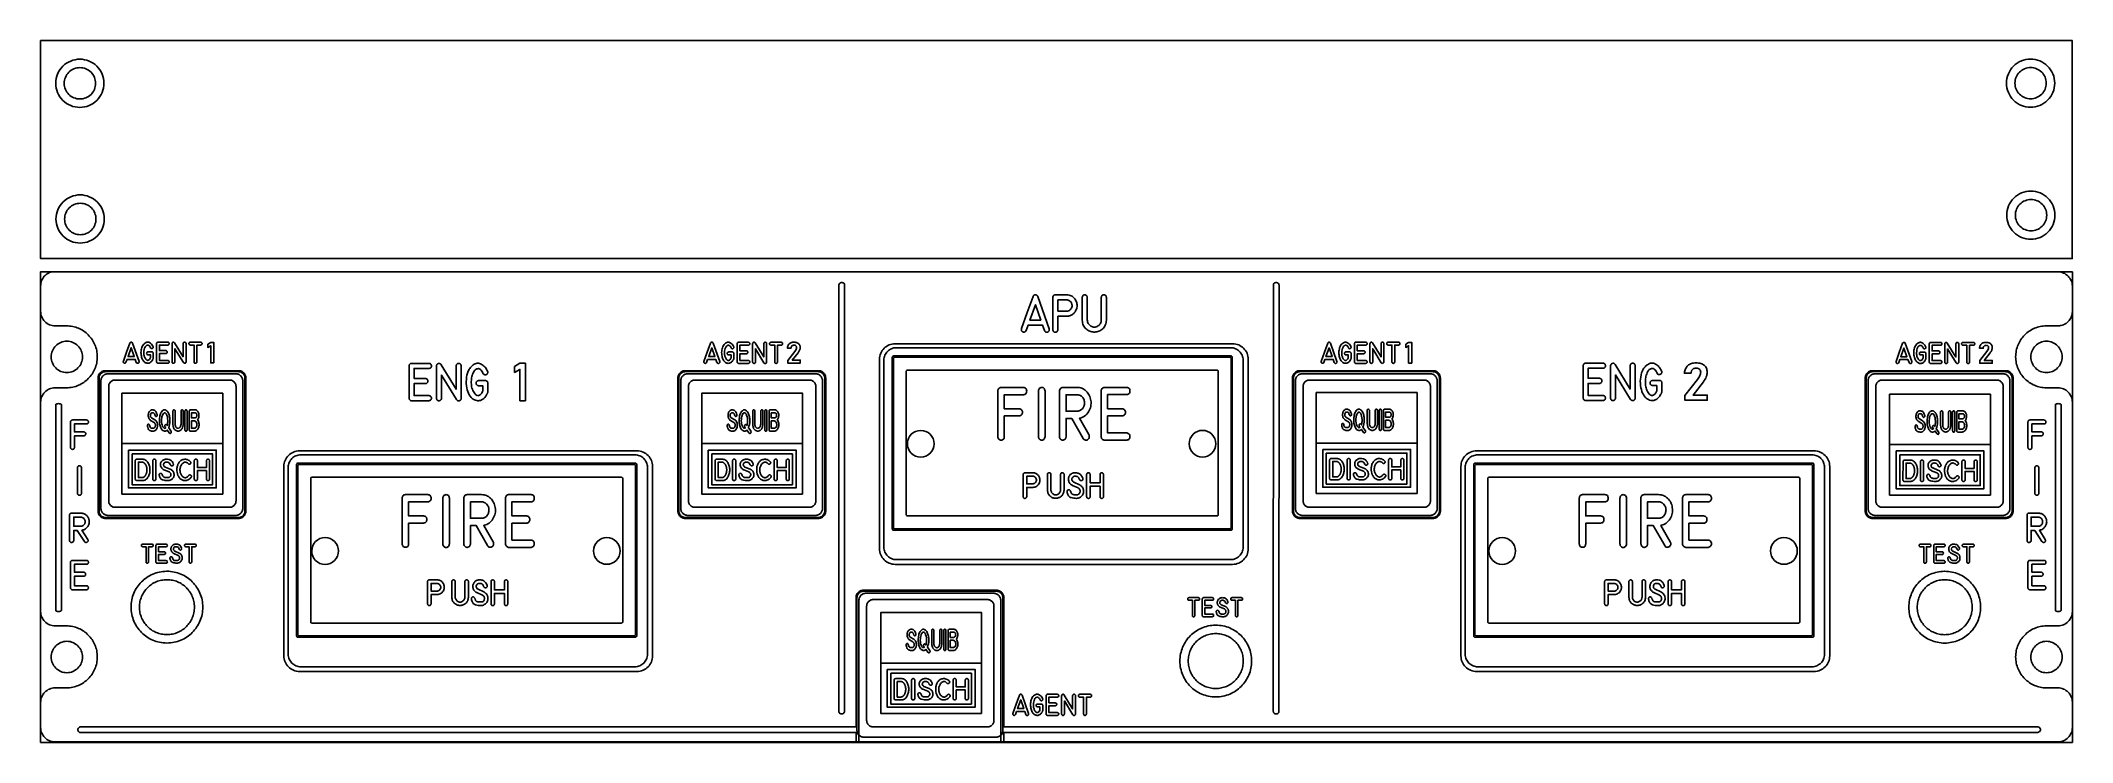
# Model space of a CAD drawing. Extents: x 361 to 684, y 82 to 686.
# Drawn here: x 361.5 to 683.8, y 574.2 to 685.6 of the extents above; entities that cross this region are included whole.
import ezdxf

# ---------------------------------------------------------------- set-up
doc = ezdxf.new("R2010")
doc.units = 0
for name, color, linetype in [('_BACKPANEL', 5, 'CONTINUOUS'), ('_ENGRAVING', 105, 'CONTINUOUS'), ('_LABELS', 30, 'CONTINUOUS'), ('_TOPLAYER', 1, 'CONTINUOUS')]:
    doc.layers.add(name, color=color, linetype=linetype)

msp = doc.modelspace()

# ---------------------------------------------------------------- linework, layer by layer
at = {"layer": '_BACKPANEL'}
for points in [[(361.5, 685.6), (361.5, 682.14), (361.5, 675.22), (361.5, 661.38), (361.5, 657.92), (361.5, 651), (683.83, 651), (683.83, 657.92), (683.83, 661.38), (683.83, 675.22), (683.83, 682.14), (683.83, 685.6)], [(683.84, 648.93), (683.84, 644.26), (683.84, 634.92), (683.84, 625.58), (683.84, 583.57), (683.84, 574.23), (361.5, 574.23), (361.5, 583.57), (361.5, 625.58), (361.5, 634.92), (361.5, 644.26), (361.5, 648.93)], [(365.66, 632.92), (365.4, 632.93), (365.16, 632.97), (364.92, 633.03), (364.69, 633.11), (364.47, 633.22), (364.27, 633.34), (364.08, 633.48), (363.9, 633.65), (363.74, 633.82), (363.59, 634.01), (363.47, 634.22), (363.37, 634.44), (363.28, 634.66), (363.22, 634.9), (363.18, 635.15), (363.17, 635.4), (363.18, 635.66), (363.22, 635.91), (363.28, 636.14), (363.37, 636.37), (363.47, 636.59), (363.59, 636.8), (363.74, 636.99), (363.9, 637.16), (364.08, 637.32), (364.27, 637.47), (364.47, 637.59), (364.69, 637.7), (364.92, 637.78), (365.16, 637.84), (365.4, 637.88), (365.66, 637.89), (365.91, 637.88), (366.16, 637.84), (366.4, 637.78), (366.63, 637.7), (366.84, 637.59), (367.05, 637.47), (367.24, 637.32), (367.42, 637.16), (367.58, 636.99), (367.72, 636.8), (367.85, 636.59), (367.95, 636.37), (368.03, 636.14), (368.1, 635.91), (368.13, 635.66), (368.15, 635.4), (368.13, 635.15), (368.1, 634.9), (368.03, 634.66), (367.95, 634.44), (367.85, 634.22), (367.72, 634.01), (367.58, 633.82), (367.42, 633.65), (367.24, 633.48), (367.05, 633.34), (366.84, 633.22), (366.63, 633.11), (366.4, 633.03), (366.16, 632.97), (365.91, 632.93)], [(679.73, 632.92), (679.48, 632.93), (679.23, 632.97), (678.99, 633.03), (678.76, 633.11), (678.54, 633.22), (678.34, 633.34), (678.15, 633.48), (677.97, 633.65), (677.81, 633.82), (677.67, 634.01), (677.54, 634.22), (677.44, 634.44), (677.35, 634.66), (677.29, 634.9), (677.25, 635.15), (677.24, 635.4), (677.25, 635.66), (677.29, 635.91), (677.35, 636.14), (677.44, 636.37), (677.54, 636.59), (677.67, 636.8), (677.81, 636.99), (677.97, 637.16), (678.15, 637.32), (678.34, 637.47), (678.54, 637.59), (678.76, 637.7), (678.99, 637.78), (679.23, 637.84), (679.48, 637.88), (679.73, 637.89), (679.98, 637.88), (680.23, 637.84), (680.47, 637.78), (680.7, 637.7), (680.92, 637.59), (681.12, 637.47), (681.31, 637.32), (681.49, 637.16), (681.65, 636.99), (681.79, 636.8), (681.92, 636.59), (682.02, 636.37), (682.11, 636.14), (682.17, 635.91), (682.2, 635.66), (682.22, 635.4), (682.2, 635.15), (682.17, 634.9), (682.11, 634.66), (682.02, 634.44), (681.92, 634.22), (681.79, 634.01), (681.65, 633.82), (681.49, 633.65), (681.31, 633.48), (681.12, 633.34), (680.92, 633.22), (680.7, 633.11), (680.47, 633.03), (680.23, 632.97), (679.98, 632.93)], [(371.79, 633.07), (392.89, 633.07), (392.99, 633.06), (393.1, 633.05), (393.19, 633.02), (393.29, 632.99), (393.38, 632.95), (393.46, 632.89), (393.54, 632.83), (393.61, 632.77), (393.68, 632.7), (393.74, 632.62), (393.79, 632.53), (393.83, 632.44), (393.87, 632.35), (393.89, 632.25), (393.91, 632.15), (393.91, 632.04), (393.91, 610.95), (393.91, 610.84), (393.89, 610.74), (393.87, 610.64), (393.83, 610.55), (393.79, 610.46), (393.74, 610.37), (393.68, 610.29), (393.61, 610.22), (393.54, 610.15), (393.46, 610.09), (393.38, 610.04), (393.29, 610), (393.19, 609.96), (393.1, 609.94), (392.99, 609.92), (392.89, 609.92), (371.79, 609.92), (371.69, 609.92), (371.58, 609.94), (371.49, 609.96), (371.39, 610), (371.3, 610.04), (371.22, 610.09), (371.14, 610.15), (371.06, 610.22), (371, 610.29), (370.94, 610.37), (370.89, 610.46), (370.85, 610.55), (370.81, 610.64), (370.79, 610.74), (370.77, 610.84), (370.76, 610.95), (370.76, 632.04), (370.77, 632.15), (370.79, 632.25), (370.81, 632.35), (370.85, 632.44), (370.89, 632.53), (370.94, 632.62), (371, 632.7), (371.06, 632.77), (371.14, 632.83), (371.22, 632.89), (371.3, 632.95), (371.39, 632.99), (371.49, 633.02), (371.58, 633.05), (371.69, 633.06)], [(463.77, 633.07), (484.87, 633.07), (484.98, 633.06), (485.08, 633.05), (485.18, 633.02), (485.27, 632.99), (485.36, 632.95), (485.45, 632.89), (485.52, 632.83), (485.6, 632.77), (485.66, 632.7), (485.72, 632.62), (485.77, 632.53), (485.82, 632.44), (485.85, 632.35), (485.88, 632.25), (485.89, 632.15), (485.9, 632.04), (485.9, 610.95), (485.89, 610.84), (485.88, 610.74), (485.85, 610.64), (485.82, 610.55), (485.77, 610.46), (485.72, 610.37), (485.66, 610.29), (485.6, 610.22), (485.52, 610.15), (485.45, 610.09), (485.36, 610.04), (485.27, 610), (485.18, 609.96), (485.08, 609.94), (484.98, 609.92), (484.87, 609.92), (463.77, 609.92), (463.67, 609.92), (463.57, 609.94), (463.47, 609.96), (463.37, 610), (463.28, 610.04), (463.2, 610.09), (463.12, 610.15), (463.05, 610.22), (462.98, 610.29), (462.92, 610.37), (462.87, 610.46), (462.83, 610.55), (462.79, 610.64), (462.77, 610.74), (462.75, 610.84), (462.75, 610.95), (462.75, 632.04), (462.75, 632.15), (462.77, 632.25), (462.79, 632.35), (462.83, 632.44), (462.87, 632.53), (462.92, 632.62), (462.98, 632.7), (463.05, 632.77), (463.12, 632.83), (463.2, 632.89), (463.28, 632.95), (463.37, 632.99), (463.47, 633.02), (463.57, 633.05), (463.67, 633.06)], [(498.84, 610.34), (498.85, 610.27), (498.89, 610.22), (498.95, 610.18), (499.02, 610.17), (548.15, 610.17), (548.23, 610.18), (548.28, 610.22), (548.32, 610.27), (548.34, 610.34), (548.34, 633.13), (548.32, 633.2), (548.28, 633.25), (548.23, 633.28), (548.15, 633.3), (499.02, 633.3), (498.95, 633.28), (498.89, 633.25), (498.85, 633.2), (498.84, 633.13)], [(561.29, 633.07), (582.39, 633.07), (582.49, 633.06), (582.59, 633.05), (582.69, 633.02), (582.79, 632.99), (582.88, 632.95), (582.96, 632.89), (583.04, 632.83), (583.11, 632.77), (583.18, 632.7), (583.24, 632.62), (583.29, 632.53), (583.33, 632.44), (583.37, 632.35), (583.39, 632.25), (583.41, 632.15), (583.41, 632.04), (583.41, 610.95), (583.41, 610.84), (583.39, 610.74), (583.37, 610.64), (583.33, 610.55), (583.29, 610.46), (583.24, 610.37), (583.18, 610.29), (583.11, 610.22), (583.04, 610.15), (582.96, 610.09), (582.88, 610.04), (582.79, 610), (582.69, 609.96), (582.59, 609.94), (582.49, 609.92), (582.39, 609.92), (561.29, 609.92), (561.18, 609.92), (561.08, 609.94), (560.98, 609.96), (560.89, 610), (560.8, 610.04), (560.71, 610.09), (560.64, 610.15), (560.56, 610.22), (560.5, 610.29), (560.44, 610.37), (560.39, 610.46), (560.34, 610.55), (560.31, 610.64), (560.28, 610.74), (560.27, 610.84), (560.26, 610.95), (560.26, 632.04), (560.27, 632.15), (560.28, 632.25), (560.31, 632.35), (560.34, 632.44), (560.39, 632.53), (560.44, 632.62), (560.5, 632.7), (560.56, 632.77), (560.64, 632.83), (560.71, 632.89), (560.8, 632.95), (560.89, 632.99), (560.98, 633.02), (561.08, 633.05), (561.18, 633.06)], [(652.15, 633.07), (673.25, 633.07), (673.35, 633.06), (673.46, 633.05), (673.55, 633.02), (673.65, 632.99), (673.74, 632.95), (673.82, 632.89), (673.9, 632.83), (673.97, 632.77), (674.04, 632.7), (674.1, 632.62), (674.15, 632.53), (674.19, 632.44), (674.23, 632.35), (674.25, 632.25), (674.27, 632.15), (674.28, 632.04), (674.28, 610.95), (674.27, 610.84), (674.25, 610.74), (674.23, 610.64), (674.19, 610.55), (674.15, 610.46), (674.1, 610.37), (674.04, 610.29), (673.97, 610.22), (673.9, 610.15), (673.82, 610.09), (673.74, 610.04), (673.65, 610), (673.55, 609.96), (673.46, 609.94), (673.35, 609.92), (673.25, 609.92), (652.15, 609.92), (652.05, 609.92), (651.94, 609.94), (651.85, 609.96), (651.75, 610), (651.66, 610.04), (651.58, 610.09), (651.5, 610.15), (651.43, 610.22), (651.36, 610.29), (651.3, 610.37), (651.25, 610.46), (651.21, 610.55), (651.17, 610.64), (651.15, 610.74), (651.13, 610.84), (651.13, 610.95), (651.13, 632.04), (651.13, 632.15), (651.15, 632.25), (651.17, 632.35), (651.21, 632.44), (651.25, 632.53), (651.3, 632.62), (651.36, 632.7), (651.43, 632.77), (651.5, 632.83), (651.58, 632.89), (651.66, 632.95), (651.75, 632.99), (651.85, 633.02), (651.94, 633.05), (652.05, 633.06)], [(404.34, 593.34), (404.35, 593.27), (404.39, 593.22), (404.45, 593.18), (404.52, 593.17), (453.65, 593.17), (453.73, 593.18), (453.78, 593.22), (453.82, 593.27), (453.84, 593.34), (453.84, 616.13), (453.82, 616.2), (453.78, 616.25), (453.73, 616.28), (453.65, 616.3), (404.52, 616.3), (404.45, 616.28), (404.39, 616.25), (404.35, 616.2), (404.34, 616.13)], [(591.09, 593.34), (591.1, 593.27), (591.14, 593.22), (591.2, 593.18), (591.27, 593.17), (640.4, 593.17), (640.48, 593.18), (640.53, 593.22), (640.57, 593.27), (640.59, 593.34), (640.59, 616.13), (640.57, 616.2), (640.53, 616.25), (640.48, 616.28), (640.4, 616.3), (591.27, 616.3), (591.2, 616.28), (591.14, 616.25), (591.1, 616.2), (591.09, 616.13)], [(385.9, 595.69), (385.89, 595.92), (385.88, 596.14), (385.85, 596.36), (385.81, 596.57), (385.76, 596.78), (385.7, 596.99), (385.63, 597.19), (385.55, 597.39), (385.47, 597.58), (385.37, 597.77), (385.27, 597.95), (385.15, 598.13), (385.03, 598.3), (384.9, 598.47), (384.76, 598.62), (384.62, 598.78), (384.47, 598.92), (384.31, 599.06), (384.14, 599.19), (383.97, 599.31), (383.8, 599.42), (383.61, 599.53), (383.43, 599.62), (383.23, 599.71), (383.03, 599.79), (382.83, 599.86), (382.62, 599.92), (382.41, 599.96), (382.2, 600), (381.98, 600.03), (381.76, 600.05), (381.53, 600.05), (381.31, 600.05), (381.09, 600.03), (380.87, 600), (380.66, 599.96), (380.44, 599.92), (380.24, 599.86), (380.03, 599.79), (379.84, 599.71), (379.64, 599.62), (379.46, 599.53), (379.27, 599.42), (379.1, 599.31), (378.92, 599.19), (378.76, 599.06), (378.6, 598.92), (378.45, 598.78), (378.31, 598.62), (378.17, 598.47), (378.04, 598.3), (377.92, 598.13), (377.8, 597.95), (377.7, 597.77), (377.6, 597.58), (377.52, 597.39), (377.44, 597.19), (377.37, 596.99), (377.31, 596.78), (377.26, 596.57), (377.22, 596.36), (377.2, 596.14), (377.18, 595.92), (377.17, 595.69), (377.18, 595.47), (377.2, 595.25), (377.22, 595.03), (377.26, 594.81), (377.31, 594.6), (377.37, 594.39), (377.44, 594.19), (377.52, 593.99), (377.6, 593.8), (377.7, 593.61), (377.8, 593.43), (377.92, 593.25), (378.04, 593.08), (378.17, 592.92), (378.31, 592.76), (378.45, 592.61), (378.6, 592.46), (378.76, 592.33), (378.92, 592.2), (379.1, 592.07), (379.27, 591.96), (379.46, 591.86), (379.64, 591.76), (379.84, 591.67), (380.03, 591.59), (380.24, 591.53), (380.44, 591.47), (380.66, 591.42), (380.87, 591.38), (381.09, 591.35), (381.31, 591.34), (381.53, 591.33), (381.76, 591.34), (381.98, 591.35), (382.2, 591.38), (382.41, 591.42), (382.62, 591.47), (382.83, 591.53), (383.03, 591.59), (383.23, 591.67), (383.43, 591.76), (383.61, 591.86), (383.8, 591.96), (383.97, 592.07), (384.14, 592.2), (384.31, 592.33), (384.47, 592.46), (384.62, 592.61), (384.76, 592.76), (384.9, 592.92), (385.03, 593.08), (385.15, 593.25), (385.27, 593.43), (385.37, 593.61), (385.47, 593.8), (385.55, 593.99), (385.63, 594.19), (385.7, 594.39), (385.76, 594.6), (385.81, 594.81), (385.85, 595.03), (385.87, 595.25), (385.89, 595.47), (385.9, 595.69)], [(667.95, 595.68), (667.95, 595.91), (667.93, 596.13), (667.9, 596.35), (667.86, 596.56), (667.81, 596.77), (667.76, 596.98), (667.69, 597.18), (667.61, 597.38), (667.52, 597.58), (667.43, 597.76), (667.32, 597.95), (667.21, 598.12), (667.08, 598.29), (666.96, 598.46), (666.82, 598.62), (666.67, 598.77), (666.52, 598.91), (666.36, 599.05), (666.2, 599.18), (666.03, 599.3), (665.85, 599.42), (665.67, 599.52), (665.48, 599.62), (665.29, 599.7), (665.09, 599.78), (664.89, 599.85), (664.68, 599.91), (664.47, 599.96), (664.25, 600), (664.03, 600.02), (663.81, 600.04), (663.59, 600.05), (663.36, 600.04), (663.14, 600.02), (662.92, 600), (662.71, 599.96), (662.5, 599.91), (662.29, 599.85), (662.09, 599.78), (661.89, 599.7), (661.7, 599.62), (661.51, 599.52), (661.33, 599.42), (661.15, 599.3), (660.98, 599.18), (660.81, 599.05), (660.66, 598.91), (660.5, 598.77), (660.36, 598.62), (660.22, 598.46), (660.09, 598.3), (659.97, 598.12), (659.86, 597.95), (659.75, 597.76), (659.66, 597.58), (659.57, 597.38), (659.49, 597.19), (659.42, 596.98), (659.36, 596.78), (659.32, 596.56), (659.28, 596.35), (659.25, 596.13), (659.23, 595.91), (659.23, 595.69), (659.23, 595.46), (659.25, 595.24), (659.28, 595.02), (659.32, 594.81), (659.36, 594.6), (659.42, 594.39), (659.49, 594.19), (659.57, 593.99), (659.66, 593.79), (659.75, 593.61), (659.86, 593.42), (659.97, 593.25), (660.09, 593.08), (660.22, 592.91), (660.36, 592.75), (660.5, 592.6), (660.66, 592.46), (660.81, 592.32), (660.98, 592.19), (661.15, 592.07), (661.33, 591.95), (661.51, 591.85), (661.7, 591.75), (661.89, 591.67), (662.09, 591.59), (662.29, 591.52), (662.5, 591.46), (662.71, 591.41), (662.92, 591.37), (663.14, 591.35), (663.36, 591.33), (663.59, 591.32), (663.81, 591.33), (664.03, 591.35), (664.25, 591.37), (664.47, 591.41), (664.68, 591.46), (664.89, 591.52), (665.09, 591.59), (665.29, 591.67), (665.48, 591.75), (665.67, 591.85), (665.85, 591.95), (666.03, 592.07), (666.2, 592.19), (666.36, 592.32), (666.52, 592.46), (666.67, 592.6), (666.82, 592.75), (666.95, 592.91), (667.08, 593.08), (667.21, 593.25), (667.32, 593.42), (667.42, 593.61), (667.52, 593.79), (667.61, 593.99), (667.69, 594.19), (667.75, 594.39), (667.81, 594.6), (667.86, 594.81), (667.9, 595.02), (667.93, 595.24), (667.94, 595.46), (667.95, 595.69)], [(492.04, 598.22), (513.14, 598.22), (513.24, 598.22), (513.34, 598.2), (513.44, 598.18), (513.54, 598.14), (513.63, 598.1), (513.71, 598.05), (513.79, 597.99), (513.86, 597.92), (513.93, 597.85), (513.99, 597.77), (514.04, 597.69), (514.08, 597.6), (514.12, 597.5), (514.14, 597.4), (514.16, 597.3), (514.16, 597.2), (514.16, 576.1), (514.16, 576), (514.14, 575.89), (514.12, 575.8), (514.08, 575.7), (514.04, 575.61), (513.99, 575.53), (513.93, 575.45), (513.86, 575.37), (513.79, 575.31), (513.71, 575.25), (513.63, 575.2), (513.54, 575.15), (513.44, 575.12), (513.34, 575.09), (513.24, 575.08), (513.14, 575.07), (492.04, 575.07), (491.93, 575.08), (491.83, 575.09), (491.73, 575.12), (491.64, 575.15), (491.55, 575.2), (491.46, 575.25), (491.39, 575.31), (491.31, 575.37), (491.25, 575.45), (491.19, 575.53), (491.14, 575.61), (491.09, 575.7), (491.06, 575.8), (491.03, 575.89), (491.02, 576), (491.01, 576.1), (491.01, 597.2), (491.02, 597.3), (491.03, 597.4), (491.06, 597.5), (491.09, 597.6), (491.14, 597.69), (491.19, 597.77), (491.25, 597.85), (491.31, 597.92), (491.39, 597.99), (491.46, 598.05), (491.55, 598.1), (491.64, 598.14), (491.73, 598.18), (491.83, 598.2), (491.93, 598.22)], [(365.66, 585.29), (365.4, 585.3), (365.16, 585.34), (364.92, 585.4), (364.69, 585.49), (364.47, 585.59), (364.27, 585.72), (364.08, 585.86), (363.9, 586.02), (363.74, 586.2), (363.59, 586.39), (363.47, 586.59), (363.37, 586.81), (363.28, 587.04), (363.22, 587.28), (363.18, 587.53), (363.17, 587.78), (363.18, 588.03), (363.22, 588.28), (363.28, 588.52), (363.37, 588.75), (363.47, 588.97), (363.59, 589.17), (363.74, 589.36), (363.9, 589.54), (364.08, 589.7), (364.27, 589.84), (364.47, 589.97), (364.69, 590.07), (364.92, 590.16), (365.16, 590.22), (365.4, 590.25), (365.66, 590.27), (365.91, 590.25), (366.16, 590.22), (366.4, 590.16), (366.63, 590.07), (366.84, 589.97), (367.05, 589.84), (367.24, 589.7), (367.42, 589.54), (367.58, 589.36), (367.72, 589.17), (367.85, 588.97), (367.95, 588.75), (368.03, 588.52), (368.1, 588.28), (368.13, 588.03), (368.15, 587.78), (368.13, 587.53), (368.1, 587.28), (368.03, 587.04), (367.95, 586.81), (367.85, 586.59), (367.72, 586.39), (367.58, 586.2), (367.42, 586.02), (367.24, 585.86), (367.05, 585.72), (366.84, 585.59), (366.63, 585.49), (366.4, 585.4), (366.16, 585.34), (365.91, 585.3)], [(552.3, 587.14), (552.29, 587.36), (552.28, 587.58), (552.25, 587.8), (552.21, 588.02), (552.16, 588.23), (552.1, 588.44), (552.03, 588.64), (551.95, 588.84), (551.87, 589.03), (551.77, 589.22), (551.67, 589.4), (551.55, 589.58), (551.43, 589.75), (551.3, 589.91), (551.16, 590.07), (551.02, 590.22), (550.87, 590.37), (550.71, 590.51), (550.54, 590.63), (550.37, 590.76), (550.2, 590.87), (550.01, 590.97), (549.83, 591.07), (549.63, 591.16), (549.43, 591.24), (549.23, 591.31), (549.02, 591.36), (548.81, 591.41), (548.6, 591.45), (548.38, 591.48), (548.16, 591.5), (547.93, 591.5), (547.71, 591.5), (547.49, 591.48), (547.27, 591.45), (547.06, 591.41), (546.84, 591.36), (546.64, 591.31), (546.43, 591.24), (546.24, 591.16), (546.04, 591.07), (545.86, 590.97), (545.67, 590.87), (545.5, 590.76), (545.32, 590.63), (545.16, 590.51), (545, 590.37), (544.85, 590.22), (544.71, 590.07), (544.57, 589.91), (544.44, 589.75), (544.32, 589.58), (544.2, 589.4), (544.1, 589.22), (544, 589.03), (543.92, 588.84), (543.84, 588.64), (543.77, 588.44), (543.71, 588.23), (543.66, 588.02), (543.62, 587.8), (543.59, 587.59), (543.58, 587.36), (543.57, 587.14), (543.58, 586.92), (543.59, 586.69), (543.62, 586.48), (543.66, 586.26), (543.71, 586.05), (543.77, 585.84), (543.84, 585.64), (543.92, 585.44), (544, 585.25), (544.1, 585.06), (544.2, 584.88), (544.32, 584.7), (544.44, 584.53), (544.57, 584.37), (544.71, 584.21), (544.85, 584.06), (545, 583.91), (545.16, 583.77), (545.32, 583.64), (545.5, 583.52), (545.67, 583.41), (545.86, 583.3), (546.04, 583.21), (546.24, 583.12), (546.43, 583.04), (546.64, 582.97), (546.84, 582.92), (547.06, 582.87), (547.27, 582.83), (547.49, 582.8), (547.71, 582.78), (547.93, 582.78), (548.16, 582.78), (548.38, 582.8), (548.6, 582.83), (548.81, 582.87), (549.02, 582.92), (549.23, 582.97), (549.43, 583.04), (549.63, 583.12), (549.83, 583.21), (550.01, 583.3), (550.2, 583.41), (550.37, 583.52), (550.54, 583.64), (550.71, 583.77), (550.87, 583.91), (551.02, 584.06), (551.16, 584.21), (551.3, 584.37), (551.43, 584.53), (551.55, 584.7), (551.66, 584.88), (551.77, 585.06), (551.87, 585.25), (551.95, 585.44), (552.03, 585.64), (552.1, 585.84), (552.16, 586.05), (552.21, 586.26), (552.25, 586.48), (552.27, 586.69), (552.29, 586.92), (552.3, 587.14)], [(679.73, 585.29), (679.48, 585.3), (679.23, 585.34), (678.99, 585.4), (678.76, 585.49), (678.54, 585.59), (678.34, 585.72), (678.15, 585.86), (677.97, 586.02), (677.81, 586.2), (677.67, 586.39), (677.54, 586.59), (677.44, 586.81), (677.35, 587.04), (677.29, 587.28), (677.25, 587.53), (677.24, 587.78), (677.25, 588.03), (677.29, 588.28), (677.35, 588.52), (677.44, 588.75), (677.54, 588.97), (677.67, 589.17), (677.81, 589.36), (677.97, 589.54), (678.15, 589.7), (678.34, 589.84), (678.54, 589.97), (678.76, 590.07), (678.99, 590.16), (679.23, 590.22), (679.48, 590.25), (679.73, 590.27), (679.98, 590.25), (680.23, 590.22), (680.47, 590.16), (680.7, 590.07), (680.92, 589.97), (681.12, 589.84), (681.31, 589.7), (681.49, 589.54), (681.65, 589.36), (681.79, 589.17), (681.92, 588.97), (682.02, 588.75), (682.11, 588.52), (682.17, 588.28), (682.2, 588.03), (682.22, 587.78), (682.2, 587.53), (682.17, 587.28), (682.11, 587.04), (682.02, 586.81), (681.92, 586.59), (681.79, 586.39), (681.65, 586.2), (681.49, 586.02), (681.31, 585.86), (681.12, 585.72), (680.92, 585.59), (680.7, 585.49), (680.47, 585.4), (680.23, 585.34), (679.98, 585.3)]]:
    msp.add_lwpolyline(points, close=True, dxfattribs=at)
for points in [[(367.73, 676.34, 0.414214), (370.22, 678.82, 0.414214), (367.73, 681.31, 0.414214), (365.24, 678.82, 0.414214)], [(677.21, 676.36, 0.414214), (679.7, 678.85, 0.414214), (677.21, 681.33, 0.414214), (674.73, 678.85, 0.414214)], [(367.79, 654.8, 0.414214), (370.28, 657.29, 0.414214), (367.79, 659.78, 0.414214), (365.3, 657.29, 0.414214)], [(677.28, 655.41, 0.414214), (679.77, 657.9, 0.414214), (677.28, 660.39, 0.414214), (674.79, 657.9, 0.414214)]]:
    msp.add_lwpolyline(points, format="xyb", close=True, dxfattribs=at)
at = {"layer": '_ENGRAVING'}
for points in [[(488.59, 647.21), (488.59, 647.21), (488.5, 647.2), (488.42, 647.18), (488.34, 647.14), (488.27, 647.09), (488.22, 647.03), (488.18, 646.97), (488.15, 646.89), (488.14, 646.81), (488.14, 646.81), (488.13, 579.14), (488.13, 579.14), (488.14, 579.06), (488.17, 578.99), (488.21, 578.92), (488.26, 578.86), (488.33, 578.81), (488.41, 578.78), (488.49, 578.75), (488.58, 578.74), (488.58, 578.74), (488.67, 578.75), (488.76, 578.78), (488.84, 578.81), (488.9, 578.86), (488.96, 578.92), (489, 578.99), (489.02, 579.06), (489.03, 579.14), (489.03, 579.14), (489.04, 646.81), (489.04, 646.81), (489.03, 646.89), (489.01, 646.97), (488.96, 647.03), (488.91, 647.09), (488.84, 647.14), (488.77, 647.18), (488.68, 647.2)], [(517.12, 639.89), (518.03, 642.44), (518.95, 645), (518.97, 645.06), (519, 645.11), (519.04, 645.16), (519.09, 645.2), (519.14, 645.22), (519.19, 645.25), (519.25, 645.26), (519.32, 645.26), (519.39, 645.26), (519.45, 645.25), (519.5, 645.23), (519.55, 645.2), (519.6, 645.16), (519.63, 645.11), (519.67, 645.06), (519.69, 645), (521.52, 639.87), (521.53, 639.78), (521.53, 639.69), (521.52, 639.61), (521.5, 639.54), (521.46, 639.48), (521.41, 639.42), (521.35, 639.38), (521.27, 639.35), (521.19, 639.32), (521.12, 639.32), (521.05, 639.32), (520.98, 639.35), (520.92, 639.38), (520.86, 639.44), (520.81, 639.51), (520.76, 639.59), (520.47, 640.42), (518.15, 640.42), (517.87, 639.61), (517.82, 639.53), (517.77, 639.46), (517.71, 639.4), (517.65, 639.37), (517.58, 639.34), (517.51, 639.34), (517.43, 639.35), (517.35, 639.37), (517.27, 639.41), (517.21, 639.45), (517.16, 639.5), (517.13, 639.56), (517.1, 639.63), (517.1, 639.71), (517.1, 639.79)], [(524.26, 645.26), (524.32, 645.26), (524.49, 645.24), (524.67, 645.21), (524.83, 645.16), (524.99, 645.1), (525.13, 645.02), (525.26, 644.93), (525.38, 644.83), (525.49, 644.72), (525.59, 644.6), (525.68, 644.47), (525.75, 644.33), (525.82, 644.17), (525.87, 644.01), (525.91, 643.85), (525.93, 643.69), (525.94, 643.54), (525.93, 643.38), (525.91, 643.22), (525.87, 643.07), (525.81, 642.92), (525.76, 642.8), (525.7, 642.69), (525.64, 642.58), (525.56, 642.48), (525.49, 642.39), (525.4, 642.31), (525.31, 642.23), (525.22, 642.16), (525.12, 642.09), (525.01, 642.04), (524.91, 641.99), (524.79, 641.94), (524.68, 641.91), (524.56, 641.88), (524.44, 641.86), (524.32, 641.85), (524.26, 641.85), (522.88, 641.85), (522.88, 639.74), (522.86, 639.64), (522.84, 639.56), (522.8, 639.49), (522.75, 639.43), (522.7, 639.39), (522.63, 639.35), (522.56, 639.33), (522.48, 639.33), (522.39, 639.33), (522.32, 639.35), (522.26, 639.39), (522.2, 639.43), (522.16, 639.49), (522.12, 639.56), (522.09, 639.64), (522.08, 639.74), (522.08, 644.86), (522.09, 644.94), (522.12, 645.02), (522.15, 645.08), (522.19, 645.14), (522.24, 645.18), (522.3, 645.22), (522.37, 645.25), (522.45, 645.26), (522.48, 645.26)], [(530.58, 641.28), (530.58, 641.23), (530.57, 641.05), (530.53, 640.84), (530.48, 640.64), (530.41, 640.45), (530.33, 640.28), (530.23, 640.13), (530.12, 639.98), (530, 639.86), (529.85, 639.74), (529.7, 639.65), (529.55, 639.56), (529.4, 639.49), (529.24, 639.43), (529.08, 639.39), (528.92, 639.36), (528.75, 639.35), (528.59, 639.35), (528.42, 639.36), (528.26, 639.39), (528.1, 639.43), (527.94, 639.49), (527.79, 639.56), (527.64, 639.64), (527.5, 639.74), (527.35, 639.85), (527.22, 639.97), (527.11, 640.11), (527.01, 640.26), (526.92, 640.43), (526.85, 640.61), (526.8, 640.8), (526.77, 641.01), (526.75, 641.23), (526.75, 641.28), (526.75, 644.86), (526.75, 644.94), (526.78, 645.01), (526.82, 645.08), (526.86, 645.14), (526.91, 645.19), (526.96, 645.23), (527.02, 645.25), (527.08, 645.26), (527.16, 645.26), (527.23, 645.25), (527.31, 645.23), (527.37, 645.21), (527.42, 645.17), (527.47, 645.12), (527.5, 645.07), (527.53, 645.01), (527.54, 644.94), (527.55, 644.86), (527.55, 641.28), (527.57, 641.12), (527.6, 640.97), (527.65, 640.83), (527.71, 640.7), (527.79, 640.58), (527.89, 640.47), (528, 640.37), (528.12, 640.29), (528.26, 640.22), (528.39, 640.17), (528.53, 640.14), (528.67, 640.13), (528.81, 640.14), (528.95, 640.18), (529.1, 640.24), (529.25, 640.32), (529.37, 640.4), (529.47, 640.5), (529.56, 640.61), (529.63, 640.73), (529.69, 640.86), (529.73, 640.99), (529.76, 641.14), (529.78, 641.28), (529.78, 644.86), (529.79, 644.94), (529.81, 645.02), (529.84, 645.09), (529.88, 645.15), (529.93, 645.19), (529.98, 645.23), (530.05, 645.25), (530.13, 645.26), (530.21, 645.26), (530.3, 645.24), (530.37, 645.22), (530.44, 645.18), (530.49, 645.14), (530.53, 645.08), (530.56, 645.02), (530.57, 644.94), (530.58, 644.86)], [(557.52, 647.21), (557.52, 647.21), (557.43, 647.2), (557.34, 647.18), (557.27, 647.14), (557.2, 647.09), (557.15, 647.03), (557.1, 646.97), (557.08, 646.89), (557.07, 646.81), (557.07, 646.81), (557.06, 579.14), (557.06, 579.14), (557.07, 579.06), (557.1, 578.99), (557.14, 578.92), (557.19, 578.86), (557.26, 578.81), (557.34, 578.78), (557.42, 578.75), (557.51, 578.74), (557.51, 578.74), (557.6, 578.75), (557.69, 578.78), (557.76, 578.81), (557.83, 578.86), (557.88, 578.92), (557.93, 578.99), (557.95, 579.06), (557.96, 579.14), (557.96, 579.14), (557.97, 646.81), (557.97, 646.81), (557.96, 646.89), (557.93, 646.97), (557.89, 647.03), (557.84, 647.09), (557.77, 647.14), (557.69, 647.18), (557.61, 647.2)], [(520.18, 641.23), (519.32, 643.67), (518.45, 641.23)], [(519.32, 643.67), (520.18, 641.23)], [(524.26, 644.45), (522.88, 644.45), (522.88, 642.67), (524.26, 642.67), (524.42, 642.68), (524.57, 642.72), (524.71, 642.79), (524.84, 642.89), (524.95, 643.01), (525.03, 643.14), (525.09, 643.28), (525.13, 643.44), (525.13, 643.54), (525.13, 643.63), (525.12, 643.73), (525.1, 643.82), (525.07, 643.9), (525.03, 643.99), (524.98, 644.07), (524.92, 644.14), (524.85, 644.21), (524.78, 644.28), (524.7, 644.33), (524.62, 644.37), (524.54, 644.4), (524.45, 644.43), (524.36, 644.44)], [(374.62, 634.71), (375.14, 636.16), (375.65, 637.6), (375.69, 637.67), (375.73, 637.71), (375.79, 637.74), (375.86, 637.75), (375.94, 637.74), (376, 637.71), (376.04, 637.67), (376.08, 637.6), (377.11, 634.7), (377.12, 634.6), (377.11, 634.55), (377.1, 634.51), (377.08, 634.48), (377.05, 634.45), (377.01, 634.42), (376.97, 634.4), (376.92, 634.39), (376.88, 634.39), (376.84, 634.39), (376.8, 634.4), (376.77, 634.43), (376.74, 634.46), (376.68, 634.54), (376.51, 635.01), (375.2, 635.01), (375.04, 634.55), (374.99, 634.47), (374.95, 634.44), (374.92, 634.42), (374.88, 634.4), (374.84, 634.4), (374.8, 634.4), (374.75, 634.42), (374.71, 634.44), (374.67, 634.46), (374.64, 634.49), (374.62, 634.53), (374.61, 634.57), (374.61, 634.61)], [(376.35, 635.47), (375.86, 636.85), (375.37, 635.47)], [(375.86, 636.85), (376.35, 635.47)], [(378.52, 635.75), (378.51, 635.75), (378.42, 635.77), (378.39, 635.79), (378.36, 635.82), (378.34, 635.85), (378.32, 635.89), (378.31, 635.98), (378.32, 636.07), (378.34, 636.1), (378.36, 636.13), (378.39, 636.16), (378.42, 636.18), (378.51, 636.2), (378.52, 636.21), (378.54, 636.21), (379.13, 636.21), (379.18, 636.2), (379.22, 636.19), (379.26, 636.17), (379.29, 636.14), (379.32, 636.1), (379.34, 636.06), (379.35, 636.02), (379.36, 635.98), (379.36, 635.14), (379.34, 635.1), (379.33, 635.08), (379.32, 635.05), (379.3, 635.03), (379.29, 635), (379.28, 634.98), (379.27, 634.95), (379.25, 634.93), (379.17, 634.8), (379.09, 634.69), (379, 634.6), (378.9, 634.53), (378.8, 634.47), (378.7, 634.43), (378.59, 634.41), (378.48, 634.4), (378.36, 634.41), (378.25, 634.44), (378.15, 634.48), (378.05, 634.54), (377.96, 634.61), (377.86, 634.7), (377.78, 634.81), (377.7, 634.93), (377.63, 635.06), (377.57, 635.21), (377.52, 635.37), (377.48, 635.55), (377.45, 635.74), (377.43, 635.93), (377.42, 636.12), (377.43, 636.32), (377.45, 636.51), (377.49, 636.7), (377.54, 636.88), (377.61, 637.06), (377.69, 637.22), (377.8, 637.37), (377.92, 637.5), (378.06, 637.61), (378.15, 637.67), (378.24, 637.71), (378.33, 637.74), (378.42, 637.76), (378.51, 637.76), (378.6, 637.74), (378.69, 637.72), (378.78, 637.67), (378.94, 637.57), (379.08, 637.44), (379.2, 637.29), (379.3, 637.12), (379.31, 637.1), (379.32, 637.08), (379.33, 637.05), (379.35, 636.98), (379.35, 636.91), (379.33, 636.85), (379.29, 636.8), (379.25, 636.76), (379.2, 636.73), (379.14, 636.72), (379.09, 636.73), (379.04, 636.74), (378.99, 636.77), (378.95, 636.81), (378.92, 636.86), (378.87, 636.97), (378.82, 637.06), (378.77, 637.14), (378.71, 637.2), (378.64, 637.24), (378.58, 637.27), (378.51, 637.28), (378.44, 637.27), (378.37, 637.25), (378.3, 637.22), (378.24, 637.18), (378.18, 637.12), (378.12, 637.05), (378.08, 636.97), (378.03, 636.88), (377.99, 636.78), (377.93, 636.56), (377.89, 636.34), (377.87, 636.11), (377.88, 635.88), (377.89, 635.76), (377.91, 635.64), (377.94, 635.53), (377.97, 635.42), (378.01, 635.32), (378.06, 635.22), (378.12, 635.13), (378.19, 635.03), (378.28, 634.93), (378.33, 634.89), (378.38, 634.87), (378.43, 634.85), (378.48, 634.85), (378.53, 634.86), (378.58, 634.87), (378.67, 634.93), (378.75, 635), (378.83, 635.1), (378.89, 635.21), (378.91, 635.25), (378.91, 635.75)], [(381.67, 637.29), (380.33, 637.29), (380.33, 636.4), (381.35, 636.4), (381.45, 636.37), (381.49, 636.35), (381.52, 636.32), (381.54, 636.29), (381.56, 636.25), (381.57, 636.21), (381.58, 636.16), (381.57, 636.12), (381.56, 636.07), (381.54, 636.04), (381.52, 636.01), (381.49, 635.98), (381.45, 635.96), (381.35, 635.93), (380.33, 635.93), (380.33, 634.85), (381.67, 634.85), (381.76, 634.83), (381.8, 634.81), (381.84, 634.78), (381.86, 634.75), (381.88, 634.71), (381.89, 634.67), (381.89, 634.62), (381.89, 634.58), (381.88, 634.54), (381.86, 634.5), (381.84, 634.47), (381.8, 634.44), (381.76, 634.42), (381.67, 634.39), (380.11, 634.39), (380.02, 634.42), (379.98, 634.44), (379.95, 634.47), (379.93, 634.5), (379.91, 634.53), (379.88, 634.63), (379.88, 637.52), (379.91, 637.62), (379.93, 637.65), (379.95, 637.69), (379.98, 637.71), (380.02, 637.73), (380.11, 637.75), (381.67, 637.75), (381.76, 637.73), (381.8, 637.71), (381.84, 637.68), (381.86, 637.65), (381.88, 637.61), (381.89, 637.57), (381.89, 637.52), (381.89, 637.47), (381.88, 637.43), (381.86, 637.39), (381.83, 637.36), (381.8, 637.33), (381.76, 637.31)], [(384.56, 634.62), (384.55, 634.54), (384.52, 634.48), (384.47, 634.43), (384.4, 634.4), (384.32, 634.39), (384.25, 634.4), (384.19, 634.44), (384.14, 634.5), (382.79, 636.71), (382.79, 634.62), (382.77, 634.52), (382.74, 634.48), (382.72, 634.45), (382.69, 634.42), (382.65, 634.41), (382.61, 634.39), (382.57, 634.39), (382.52, 634.39), (382.48, 634.41), (382.44, 634.42), (382.41, 634.45), (382.39, 634.48), (382.37, 634.52), (382.34, 634.62), (382.34, 637.51), (382.36, 637.59), (382.39, 637.66), (382.44, 637.7), (382.51, 637.74), (382.58, 637.75), (382.65, 637.74), (382.7, 637.7), (382.76, 637.64), (384.11, 635.43), (384.11, 637.51), (384.13, 637.62), (384.15, 637.66), (384.18, 637.69), (384.21, 637.71), (384.25, 637.73), (384.29, 637.74), (384.34, 637.75), (384.39, 637.74), (384.43, 637.73), (384.47, 637.71), (384.5, 637.69), (384.52, 637.65), (384.54, 637.62), (384.56, 637.51)], [(385.84, 634.62), (385.84, 637.29), (385.25, 637.29), (385.15, 637.31), (385.11, 637.33), (385.08, 637.35), (385.05, 637.39), (385.04, 637.42), (385.02, 637.47), (385.02, 637.52), (385.03, 637.57), (385.04, 637.61), (385.05, 637.65), (385.08, 637.68), (385.11, 637.71), (385.15, 637.73), (385.25, 637.75), (386.88, 637.75), (386.97, 637.73), (387.01, 637.71), (387.04, 637.68), (387.07, 637.65), (387.09, 637.61), (387.1, 637.57), (387.1, 637.52), (387.1, 637.47), (387.09, 637.42), (387.07, 637.39), (387.04, 637.35), (387.01, 637.33), (386.98, 637.31), (386.88, 637.29), (386.29, 637.29), (386.29, 634.62), (386.26, 634.52), (386.24, 634.48), (386.21, 634.45), (386.18, 634.42), (386.14, 634.41), (386.1, 634.4), (386.05, 634.39), (386, 634.4), (385.96, 634.41), (385.93, 634.43), (385.9, 634.45), (385.87, 634.49), (385.86, 634.52)], [(388.97, 634.44), (388.48, 634.44), (388.48, 637.18), (388.02, 636.92), (388.02, 637.42), (388.48, 637.71), (388.97, 637.71)], [(466.74, 634.69), (467.26, 636.14), (467.77, 637.58), (467.81, 637.65), (467.85, 637.69), (467.91, 637.72), (467.98, 637.73), (468.06, 637.72), (468.12, 637.69), (468.16, 637.65), (468.2, 637.58), (469.23, 634.68), (469.24, 634.58), (469.23, 634.53), (469.22, 634.49), (469.2, 634.46), (469.17, 634.43), (469.13, 634.4), (469.09, 634.38), (469.04, 634.37), (469, 634.37), (468.96, 634.37), (468.92, 634.39), (468.89, 634.41), (468.86, 634.44), (468.8, 634.52), (468.63, 634.99), (467.32, 634.99), (467.16, 634.53), (467.11, 634.45), (467.07, 634.42), (467.04, 634.4), (467, 634.38), (466.96, 634.38), (466.92, 634.38), (466.87, 634.4), (466.83, 634.42), (466.79, 634.44), (466.76, 634.47), (466.74, 634.51), (466.73, 634.55), (466.73, 634.59)], [(468.47, 635.45), (467.98, 636.83), (467.49, 635.45)], [(467.98, 636.83), (468.47, 635.45)], [(470.64, 635.73), (470.63, 635.73), (470.54, 635.75), (470.51, 635.77), (470.48, 635.8), (470.46, 635.83), (470.44, 635.87), (470.43, 635.96), (470.44, 636.05), (470.46, 636.08), (470.48, 636.11), (470.51, 636.14), (470.54, 636.16), (470.63, 636.18), (470.64, 636.19), (470.66, 636.19), (471.25, 636.19), (471.3, 636.18), (471.34, 636.17), (471.38, 636.15), (471.41, 636.12), (471.44, 636.08), (471.46, 636.04), (471.47, 636), (471.48, 635.96), (471.48, 635.13), (471.46, 635.08), (471.45, 635.06), (471.44, 635.03), (471.42, 635.01), (471.41, 634.98), (471.4, 634.96), (471.39, 634.93), (471.37, 634.91), (471.29, 634.78), (471.21, 634.67), (471.12, 634.58), (471.02, 634.51), (470.92, 634.45), (470.82, 634.41), (470.71, 634.39), (470.6, 634.38), (470.48, 634.39), (470.37, 634.42), (470.27, 634.46), (470.17, 634.52), (470.08, 634.59), (469.98, 634.68), (469.9, 634.79), (469.82, 634.91), (469.75, 635.05), (469.69, 635.19), (469.64, 635.36), (469.6, 635.53), (469.57, 635.72), (469.55, 635.91), (469.54, 636.1), (469.55, 636.3), (469.57, 636.49), (469.61, 636.68), (469.66, 636.86), (469.73, 637.04), (469.81, 637.2), (469.92, 637.35), (470.04, 637.48), (470.17, 637.59), (470.27, 637.65), (470.36, 637.69), (470.45, 637.72), (470.54, 637.74), (470.63, 637.74), (470.72, 637.72), (470.81, 637.7), (470.9, 637.65), (471.06, 637.55), (471.2, 637.42), (471.32, 637.27), (471.42, 637.1), (471.43, 637.08), (471.44, 637.06), (471.45, 637.03), (471.47, 636.96), (471.47, 636.89), (471.45, 636.83), (471.41, 636.78), (471.37, 636.74), (471.32, 636.71), (471.26, 636.7), (471.21, 636.71), (471.16, 636.72), (471.11, 636.75), (471.07, 636.79), (471.04, 636.84), (470.99, 636.95), (470.94, 637.04), (470.89, 637.12), (470.83, 637.18), (470.76, 637.22), (470.7, 637.25), (470.63, 637.26), (470.56, 637.25), (470.48, 637.23), (470.42, 637.2), (470.36, 637.16), (470.3, 637.1), (470.24, 637.03), (470.2, 636.95), (470.15, 636.86), (470.11, 636.76), (470.05, 636.55), (470.01, 636.32), (469.99, 636.09), (470, 635.86), (470.01, 635.74), (470.03, 635.62), (470.06, 635.51), (470.09, 635.41), (470.13, 635.3), (470.18, 635.2), (470.24, 635.11), (470.31, 635.02), (470.4, 634.91), (470.45, 634.88), (470.5, 634.85), (470.55, 634.84), (470.6, 634.83), (470.65, 634.84), (470.7, 634.85), (470.79, 634.91), (470.87, 634.98), (470.95, 635.08), (471.01, 635.19), (471.03, 635.23), (471.03, 635.73)], [(473.79, 637.27), (472.45, 637.27), (472.45, 636.38), (473.47, 636.38), (473.57, 636.35), (473.61, 636.33), (473.64, 636.3), (473.66, 636.27), (473.68, 636.23), (473.69, 636.19), (473.7, 636.14), (473.69, 636.1), (473.68, 636.05), (473.66, 636.02), (473.64, 635.99), (473.61, 635.96), (473.57, 635.94), (473.47, 635.91), (472.45, 635.91), (472.45, 634.84), (473.79, 634.84), (473.88, 634.81), (473.92, 634.79), (473.96, 634.76), (473.98, 634.73), (474, 634.69), (474.01, 634.65), (474.01, 634.6), (474.01, 634.56), (474, 634.52), (473.98, 634.48), (473.96, 634.45), (473.92, 634.42), (473.88, 634.4), (473.79, 634.37), (472.23, 634.37), (472.14, 634.4), (472.1, 634.42), (472.07, 634.45), (472.05, 634.48), (472.03, 634.52), (472, 634.61), (472, 637.5), (472.03, 637.6), (472.05, 637.64), (472.07, 637.67), (472.1, 637.69), (472.14, 637.71), (472.23, 637.73), (473.79, 637.73), (473.88, 637.71), (473.92, 637.69), (473.96, 637.66), (473.98, 637.63), (474, 637.59), (474.01, 637.55), (474.01, 637.5), (474.01, 637.45), (474, 637.41), (473.98, 637.37), (473.95, 637.34), (473.92, 637.31), (473.88, 637.29)], [(476.68, 634.6), (476.67, 634.52), (476.64, 634.46), (476.59, 634.41), (476.52, 634.38), (476.44, 634.37), (476.37, 634.38), (476.31, 634.42), (476.26, 634.48), (474.91, 636.69), (474.91, 634.6), (474.89, 634.5), (474.86, 634.46), (474.84, 634.43), (474.81, 634.4), (474.77, 634.39), (474.73, 634.37), (474.69, 634.37), (474.64, 634.37), (474.6, 634.39), (474.56, 634.4), (474.53, 634.43), (474.51, 634.46), (474.49, 634.5), (474.46, 634.6), (474.46, 637.49), (474.48, 637.57), (474.51, 637.64), (474.56, 637.69), (474.63, 637.72), (474.7, 637.73), (474.77, 637.72), (474.82, 637.68), (474.88, 637.62), (476.23, 635.41), (476.23, 637.49), (476.25, 637.6), (476.27, 637.64), (476.3, 637.67), (476.33, 637.7), (476.37, 637.71), (476.41, 637.72), (476.46, 637.73), (476.51, 637.72), (476.55, 637.71), (476.59, 637.69), (476.62, 637.67), (476.64, 637.64), (476.66, 637.6), (476.68, 637.49)], [(477.96, 634.6), (477.96, 637.27), (477.37, 637.27), (477.27, 637.29), (477.23, 637.31), (477.2, 637.34), (477.17, 637.37), (477.16, 637.41), (477.14, 637.45), (477.14, 637.5), (477.15, 637.55), (477.16, 637.59), (477.17, 637.63), (477.2, 637.66), (477.23, 637.69), (477.27, 637.71), (477.37, 637.73), (479, 637.73), (479.09, 637.71), (479.13, 637.69), (479.16, 637.66), (479.19, 637.63), (479.21, 637.59), (479.22, 637.55), (479.22, 637.5), (479.22, 637.45), (479.21, 637.4), (479.19, 637.37), (479.16, 637.33), (479.13, 637.31), (479.1, 637.29), (479, 637.27), (478.41, 637.27), (478.41, 634.6), (478.38, 634.5), (478.36, 634.46), (478.33, 634.43), (478.3, 634.41), (478.26, 634.39), (478.22, 634.38), (478.17, 634.37), (478.12, 634.38), (478.08, 634.39), (478.05, 634.41), (478.02, 634.43), (477.99, 634.47), (477.98, 634.5)], [(481, 637.74), (481.23, 637.72), (481.33, 637.71), (481.42, 637.68), (481.51, 637.65), (481.6, 637.61), (481.67, 637.57), (481.74, 637.52), (481.8, 637.47), (481.85, 637.4), (481.9, 637.34), (481.93, 637.26), (481.96, 637.18), (481.98, 637.1), (481.99, 637.01), (482, 636.91), (482, 636.9), (481.99, 636.81), (481.98, 636.71), (481.95, 636.6), (481.91, 636.5), (481.86, 636.39), (481.8, 636.28), (481.74, 636.17), (481.66, 636.06), (480.75, 634.89), (482.01, 634.89), (482.01, 634.42), (480.02, 634.42), (480.02, 634.85), (481.14, 636.26), (481.26, 636.44), (481.35, 636.6), (481.4, 636.76), (481.41, 636.83), (481.42, 636.9), (481.42, 636.91), (481.41, 636.99), (481.39, 637.06), (481.36, 637.12), (481.31, 637.18), (481.26, 637.22), (481.19, 637.25), (481.1, 637.26), (481.01, 637.27), (480.92, 637.26), (480.83, 637.24), (480.76, 637.2), (480.69, 637.15), (480.64, 637.09), (480.6, 637.01), (480.57, 636.93), (480.56, 636.82), (480.56, 636.81), (479.98, 636.81), (479.98, 636.82), (479.99, 636.93), (480.01, 637.03), (480.04, 637.13), (480.08, 637.21), (480.12, 637.29), (480.16, 637.37), (480.22, 637.44), (480.28, 637.5), (480.35, 637.55), (480.43, 637.6), (480.51, 637.64), (480.59, 637.68), (480.69, 637.7), (480.78, 637.72), (480.89, 637.73)], [(494.58, 604.97), (494.6, 604.71), (494.63, 604.47), (494.69, 604.23), (494.78, 604), (494.88, 603.78), (495.01, 603.58), (495.15, 603.39), (495.31, 603.21), (495.49, 603.05), (495.68, 602.91), (495.89, 602.78), (496.11, 602.68), (496.34, 602.6), (496.58, 602.53), (496.83, 602.5), (497.08, 602.48), (550.59, 602.48), (550.85, 602.5), (551.1, 602.53), (551.34, 602.6), (551.57, 602.68), (551.78, 602.78), (551.99, 602.91), (552.18, 603.05), (552.36, 603.21), (552.52, 603.39), (552.67, 603.58), (552.79, 603.78), (552.9, 604), (552.98, 604.23), (553.04, 604.47), (553.08, 604.71), (553.09, 604.97), (553.09, 635.02), (553.08, 635.27), (553.04, 635.52), (552.98, 635.76), (552.9, 635.99), (552.79, 636.2), (552.67, 636.41), (552.52, 636.6), (552.36, 636.78), (552.18, 636.94), (551.99, 637.08), (551.78, 637.2), (551.57, 637.31), (551.34, 637.39), (551.1, 637.45), (550.85, 637.49), (550.59, 637.5), (497.08, 637.5), (496.83, 637.49), (496.58, 637.45), (496.34, 637.39), (496.11, 637.31), (495.89, 637.2), (495.68, 637.08), (495.49, 636.94), (495.31, 636.78), (495.15, 636.6), (495.01, 636.41), (494.88, 636.2), (494.78, 635.99), (494.69, 635.76), (494.63, 635.52), (494.6, 635.27), (494.58, 635.02)], [(495.27, 605.21), (495.28, 605), (495.31, 604.81), (495.36, 604.62), (495.43, 604.44), (495.52, 604.27), (495.62, 604.1), (495.73, 603.95), (495.86, 603.81), (496, 603.68), (496.16, 603.57), (496.32, 603.47), (496.5, 603.39), (496.68, 603.32), (496.87, 603.27), (497.07, 603.24), (497.27, 603.23), (550.27, 603.23), (550.48, 603.24), (550.68, 603.27), (550.87, 603.32), (551.05, 603.39), (551.23, 603.47), (551.39, 603.57), (551.55, 603.68), (551.69, 603.81), (551.82, 603.95), (551.93, 604.1), (552.03, 604.27), (552.12, 604.44), (552.18, 604.62), (552.23, 604.81), (552.26, 605), (552.27, 605.21), (552.27, 634.89), (552.26, 635.1), (552.23, 635.29), (552.18, 635.48), (552.12, 635.66), (552.03, 635.83), (551.93, 636), (551.82, 636.15), (551.69, 636.29), (551.55, 636.42), (551.39, 636.53), (551.23, 636.63), (551.05, 636.71), (550.87, 636.78), (550.68, 636.83), (550.48, 636.86), (550.27, 636.87), (497.27, 636.87), (497.07, 636.86), (496.87, 636.83), (496.68, 636.78), (496.5, 636.71), (496.32, 636.63), (496.16, 636.53), (496, 636.42), (495.86, 636.29), (495.73, 636.15), (495.62, 636), (495.52, 635.83), (495.43, 635.66), (495.36, 635.48), (495.31, 635.29), (495.28, 635.1), (495.27, 634.89)], [(564.67, 634.7), (565.19, 636.14), (565.7, 637.59), (565.74, 637.65), (565.78, 637.7), (565.84, 637.73), (565.91, 637.74), (565.99, 637.73), (566.05, 637.7), (566.09, 637.65), (566.13, 637.59), (567.16, 634.69), (567.17, 634.58), (567.16, 634.54), (567.15, 634.5), (567.13, 634.46), (567.1, 634.43), (567.06, 634.41), (567.02, 634.39), (566.97, 634.38), (566.93, 634.37), (566.89, 634.38), (566.85, 634.39), (566.82, 634.41), (566.79, 634.44), (566.73, 634.53), (566.57, 635), (565.26, 635), (565.09, 634.54), (565.04, 634.45), (565.01, 634.42), (564.97, 634.4), (564.93, 634.39), (564.89, 634.39), (564.85, 634.39), (564.8, 634.4), (564.76, 634.42), (564.72, 634.45), (564.69, 634.48), (564.67, 634.51), (564.66, 634.55), (564.66, 634.6)], [(566.4, 635.46), (565.91, 636.83), (565.42, 635.46)], [(565.91, 636.83), (566.4, 635.46)], [(568.57, 635.73), (568.56, 635.73), (568.47, 635.76), (568.44, 635.78), (568.41, 635.8), (568.39, 635.84), (568.38, 635.87), (568.36, 635.96), (568.38, 636.05), (568.39, 636.09), (568.41, 636.12), (568.44, 636.15), (568.47, 636.17), (568.56, 636.19), (568.57, 636.19), (568.59, 636.19), (569.18, 636.19), (569.23, 636.19), (569.27, 636.18), (569.31, 636.16), (569.34, 636.13), (569.37, 636.09), (569.39, 636.05), (569.4, 636.01), (569.41, 635.96), (569.41, 635.13), (569.39, 635.09), (569.38, 635.06), (569.37, 635.04), (569.35, 635.01), (569.34, 634.99), (569.33, 634.96), (569.32, 634.94), (569.3, 634.92), (569.22, 634.79), (569.14, 634.68), (569.05, 634.59), (568.95, 634.51), (568.85, 634.46), (568.75, 634.42), (568.64, 634.39), (568.53, 634.39), (568.41, 634.4), (568.3, 634.42), (568.2, 634.47), (568.1, 634.53), (568.01, 634.6), (567.92, 634.69), (567.83, 634.8), (567.75, 634.92), (567.68, 635.05), (567.62, 635.2), (567.57, 635.36), (567.53, 635.54), (567.5, 635.73), (567.48, 635.92), (567.48, 636.11), (567.48, 636.3), (567.51, 636.49), (567.54, 636.68), (567.59, 636.87), (567.66, 637.04), (567.74, 637.21), (567.85, 637.36), (567.97, 637.49), (568.11, 637.6), (568.2, 637.66), (568.29, 637.7), (568.38, 637.73), (568.47, 637.74), (568.56, 637.74), (568.65, 637.73), (568.74, 637.7), (568.83, 637.66), (568.99, 637.55), (569.13, 637.43), (569.25, 637.28), (569.35, 637.11), (569.36, 637.09), (569.37, 637.06), (569.39, 637.04), (569.4, 636.96), (569.4, 636.9), (569.38, 636.84), (569.34, 636.78), (569.3, 636.74), (569.25, 636.72), (569.19, 636.71), (569.14, 636.71), (569.09, 636.73), (569.04, 636.76), (569.01, 636.8), (568.97, 636.85), (568.92, 636.96), (568.87, 637.05), (568.82, 637.13), (568.76, 637.19), (568.69, 637.23), (568.63, 637.26), (568.56, 637.27), (568.49, 637.26), (568.42, 637.24), (568.35, 637.21), (568.29, 637.16), (568.23, 637.11), (568.17, 637.04), (568.13, 636.96), (568.08, 636.87), (568.04, 636.77), (567.98, 636.55), (567.94, 636.33), (567.92, 636.1), (567.93, 635.86), (567.94, 635.74), (567.96, 635.63), (567.99, 635.52), (568.02, 635.41), (568.06, 635.31), (568.11, 635.21), (568.17, 635.11), (568.24, 635.02), (568.33, 634.92), (568.38, 634.88), (568.43, 634.86), (568.48, 634.84), (568.53, 634.84), (568.58, 634.84), (568.63, 634.86), (568.72, 634.92), (568.8, 634.99), (568.88, 635.08), (568.94, 635.2), (568.96, 635.23), (568.96, 635.73)], [(571.72, 637.28), (570.38, 637.28), (570.38, 636.38), (571.4, 636.38), (571.5, 636.36), (571.54, 636.33), (571.57, 636.31), (571.6, 636.28), (571.61, 636.24), (571.62, 636.2), (571.63, 636.15), (571.62, 636.1), (571.61, 636.06), (571.59, 636.02), (571.57, 635.99), (571.54, 635.97), (571.5, 635.95), (571.4, 635.92), (570.38, 635.92), (570.38, 634.84), (571.72, 634.84), (571.82, 634.81), (571.85, 634.79), (571.89, 634.77), (571.91, 634.74), (571.93, 634.7), (571.94, 634.66), (571.94, 634.61), (571.94, 634.56), (571.93, 634.52), (571.91, 634.49), (571.89, 634.45), (571.85, 634.43), (571.82, 634.41), (571.72, 634.38), (570.16, 634.38), (570.07, 634.41), (570.03, 634.43), (570, 634.45), (569.98, 634.48), (569.96, 634.52), (569.93, 634.61), (569.93, 637.51), (569.96, 637.6), (569.98, 637.64), (570, 637.67), (570.04, 637.7), (570.07, 637.72), (570.16, 637.74), (571.72, 637.74), (571.82, 637.72), (571.85, 637.7), (571.89, 637.67), (571.91, 637.64), (571.93, 637.6), (571.94, 637.56), (571.94, 637.51), (571.94, 637.46), (571.93, 637.41), (571.91, 637.38), (571.89, 637.34), (571.85, 637.32), (571.81, 637.3)], [(574.61, 634.61), (574.6, 634.53), (574.57, 634.47), (574.52, 634.42), (574.45, 634.39), (574.37, 634.38), (574.3, 634.39), (574.24, 634.43), (574.19, 634.49), (572.84, 636.69), (572.84, 634.61), (572.82, 634.51), (572.79, 634.47), (572.77, 634.44), (572.74, 634.41), (572.7, 634.39), (572.66, 634.38), (572.62, 634.38), (572.57, 634.38), (572.53, 634.39), (572.49, 634.41), (572.46, 634.44), (572.44, 634.47), (572.42, 634.51), (572.39, 634.61), (572.39, 637.5), (572.41, 637.58), (572.44, 637.64), (572.5, 637.69), (572.56, 637.73), (572.63, 637.74), (572.7, 637.73), (572.75, 637.69), (572.81, 637.62), (574.16, 635.41), (574.16, 637.5), (574.18, 637.6), (574.2, 637.64), (574.23, 637.68), (574.26, 637.7), (574.3, 637.72), (574.34, 637.73), (574.39, 637.73), (574.44, 637.73), (574.48, 637.72), (574.52, 637.7), (574.55, 637.67), (574.57, 637.64), (574.59, 637.6), (574.61, 637.5)], [(575.89, 634.61), (575.89, 637.28), (575.3, 637.28), (575.2, 637.3), (575.16, 637.32), (575.13, 637.34), (575.1, 637.37), (575.09, 637.41), (575.08, 637.46), (575.07, 637.51), (575.08, 637.56), (575.09, 637.6), (575.1, 637.64), (575.13, 637.67), (575.16, 637.7), (575.2, 637.72), (575.3, 637.74), (576.93, 637.74), (577.03, 637.72), (577.06, 637.7), (577.09, 637.67), (577.12, 637.64), (577.14, 637.6), (577.15, 637.56), (577.15, 637.51), (577.15, 637.46), (577.14, 637.41), (577.12, 637.37), (577.1, 637.34), (577.06, 637.32), (577.03, 637.3), (576.93, 637.28), (576.34, 637.28), (576.34, 634.61), (576.31, 634.51), (576.29, 634.47), (576.26, 634.44), (576.23, 634.41), (576.19, 634.39), (576.15, 634.38), (576.1, 634.38), (576.06, 634.39), (576.01, 634.4), (575.98, 634.41), (575.95, 634.44), (575.92, 634.47), (575.91, 634.51)], [(579.02, 634.43), (578.53, 634.43), (578.53, 637.17), (578.07, 636.91), (578.07, 637.41), (578.53, 637.7), (579.02, 637.7)], [(655.87, 634.67), (656.38, 636.11), (656.9, 637.56), (656.93, 637.62), (656.98, 637.67), (657.04, 637.7), (657.11, 637.71), (657.18, 637.7), (657.24, 637.67), (657.29, 637.63), (657.32, 637.56), (658.35, 634.66), (658.36, 634.56), (658.36, 634.51), (658.34, 634.47), (658.32, 634.44), (658.3, 634.41), (658.26, 634.38), (658.22, 634.36), (658.17, 634.35), (658.13, 634.35), (658.09, 634.35), (658.05, 634.36), (658.02, 634.39), (657.98, 634.42), (657.93, 634.5), (657.76, 634.97), (656.45, 634.97), (656.29, 634.51), (656.24, 634.43), (656.2, 634.4), (656.17, 634.38), (656.13, 634.36), (656.09, 634.36), (656.05, 634.36), (656, 634.38), (655.96, 634.4), (655.92, 634.42), (655.89, 634.45), (655.87, 634.49), (655.86, 634.53), (655.86, 634.57)], [(657.6, 635.43), (657.11, 636.81), (656.62, 635.43)], [(657.11, 636.81), (657.6, 635.43)], [(659.77, 635.71), (659.76, 635.71), (659.67, 635.73), (659.64, 635.75), (659.61, 635.78), (659.59, 635.81), (659.57, 635.84), (659.56, 635.94), (659.57, 636.03), (659.59, 636.06), (659.61, 636.09), (659.64, 636.12), (659.67, 636.14), (659.76, 636.16), (659.77, 636.17), (659.79, 636.17), (660.38, 636.17), (660.42, 636.16), (660.47, 636.15), (660.5, 636.13), (660.54, 636.1), (660.57, 636.06), (660.59, 636.02), (660.6, 635.98), (660.61, 635.94), (660.61, 635.1), (660.59, 635.06), (660.57, 635.04), (660.56, 635.01), (660.55, 634.99), (660.54, 634.96), (660.53, 634.94), (660.51, 634.91), (660.5, 634.89), (660.42, 634.76), (660.33, 634.65), (660.24, 634.56), (660.15, 634.49), (660.05, 634.43), (659.95, 634.39), (659.84, 634.36), (659.72, 634.36), (659.61, 634.37), (659.5, 634.4), (659.4, 634.44), (659.3, 634.5), (659.2, 634.57), (659.11, 634.66), (659.03, 634.77), (658.95, 634.89), (658.88, 635.02), (658.82, 635.17), (658.77, 635.33), (658.72, 635.51), (658.69, 635.7), (658.68, 635.89), (658.67, 636.08), (658.68, 636.28), (658.7, 636.47), (658.74, 636.66), (658.79, 636.84), (658.86, 637.02), (658.94, 637.18), (659.04, 637.33), (659.16, 637.46), (659.3, 637.57), (659.4, 637.63), (659.49, 637.67), (659.58, 637.7), (659.67, 637.72), (659.76, 637.72), (659.85, 637.7), (659.94, 637.68), (660.02, 637.63), (660.19, 637.53), (660.33, 637.4), (660.45, 637.25), (660.55, 637.08), (660.56, 637.06), (660.57, 637.03), (660.58, 637.01), (660.6, 636.94), (660.6, 636.87), (660.58, 636.81), (660.54, 636.76), (660.49, 636.72), (660.44, 636.69), (660.39, 636.68), (660.34, 636.69), (660.29, 636.7), (660.24, 636.73), (660.2, 636.77), (660.17, 636.82), (660.12, 636.93), (660.07, 637.02), (660.01, 637.1), (659.95, 637.16), (659.89, 637.2), (659.83, 637.23), (659.76, 637.24), (659.69, 637.23), (659.61, 637.21), (659.55, 637.18), (659.48, 637.14), (659.43, 637.08), (659.37, 637.01), (659.32, 636.93), (659.28, 636.84), (659.24, 636.74), (659.18, 636.52), (659.14, 636.3), (659.12, 636.07), (659.13, 635.84), (659.14, 635.72), (659.16, 635.6), (659.18, 635.49), (659.22, 635.38), (659.26, 635.28), (659.31, 635.18), (659.37, 635.09), (659.44, 634.99), (659.53, 634.89), (659.58, 634.85), (659.63, 634.83), (659.68, 634.81), (659.73, 634.81), (659.77, 634.82), (659.82, 634.83), (659.92, 634.89), (660, 634.96), (660.07, 635.06), (660.14, 635.17), (660.15, 635.21), (660.15, 635.71)], [(662.91, 637.25), (661.58, 637.25), (661.58, 636.36), (662.6, 636.36), (662.7, 636.33), (662.74, 636.31), (662.77, 636.28), (662.79, 636.25), (662.81, 636.21), (662.82, 636.17), (662.82, 636.12), (662.82, 636.08), (662.81, 636.03), (662.79, 636), (662.77, 635.97), (662.74, 635.94), (662.7, 635.92), (662.6, 635.89), (661.58, 635.89), (661.58, 634.81), (662.91, 634.81), (663.01, 634.79), (663.05, 634.77), (663.08, 634.74), (663.11, 634.71), (663.13, 634.67), (663.14, 634.63), (663.14, 634.58), (663.14, 634.54), (663.13, 634.49), (663.11, 634.46), (663.08, 634.43), (663.05, 634.4), (663.01, 634.38), (662.91, 634.35), (661.36, 634.35), (661.27, 634.38), (661.23, 634.4), (661.2, 634.42), (661.17, 634.46), (661.15, 634.49), (661.13, 634.59), (661.13, 637.48), (661.16, 637.58), (661.18, 637.61), (661.2, 637.65), (661.23, 637.67), (661.27, 637.69), (661.36, 637.71), (662.91, 637.71), (663.01, 637.69), (663.05, 637.67), (663.08, 637.64), (663.11, 637.61), (663.13, 637.57), (663.14, 637.53), (663.14, 637.48), (663.14, 637.43), (663.13, 637.39), (663.11, 637.35), (663.08, 637.32), (663.05, 637.29), (663.01, 637.27)], [(665.81, 634.58), (665.8, 634.5), (665.77, 634.44), (665.72, 634.39), (665.64, 634.36), (665.57, 634.35), (665.5, 634.36), (665.44, 634.4), (665.39, 634.46), (664.04, 636.67), (664.04, 634.58), (664.01, 634.48), (663.99, 634.44), (663.97, 634.41), (663.94, 634.38), (663.9, 634.36), (663.86, 634.35), (663.81, 634.35), (663.77, 634.35), (663.73, 634.36), (663.69, 634.38), (663.66, 634.41), (663.64, 634.44), (663.61, 634.48), (663.59, 634.58), (663.59, 637.47), (663.61, 637.55), (663.64, 637.62), (663.69, 637.66), (663.76, 637.7), (663.83, 637.71), (663.89, 637.7), (663.95, 637.66), (664, 637.6), (665.35, 635.39), (665.35, 637.47), (665.38, 637.58), (665.4, 637.62), (665.43, 637.65), (665.46, 637.67), (665.5, 637.69), (665.54, 637.7), (665.59, 637.71), (665.64, 637.7), (665.68, 637.69), (665.71, 637.67), (665.74, 637.65), (665.77, 637.61), (665.79, 637.57), (665.81, 637.47)], [(667.08, 634.58), (667.08, 637.25), (666.49, 637.25), (666.4, 637.27), (666.36, 637.29), (666.33, 637.31), (666.3, 637.35), (666.28, 637.38), (666.27, 637.43), (666.27, 637.48), (666.27, 637.53), (666.28, 637.57), (666.3, 637.61), (666.33, 637.64), (666.36, 637.67), (666.4, 637.69), (666.49, 637.71), (668.13, 637.71), (668.22, 637.69), (668.26, 637.67), (668.29, 637.64), (668.32, 637.61), (668.33, 637.57), (668.34, 637.53), (668.35, 637.48), (668.35, 637.43), (668.33, 637.38), (668.32, 637.35), (668.29, 637.31), (668.26, 637.29), (668.22, 637.27), (668.13, 637.25), (667.54, 637.25), (667.54, 634.58), (667.51, 634.48), (667.49, 634.44), (667.46, 634.41), (667.43, 634.38), (667.39, 634.37), (667.35, 634.36), (667.3, 634.35), (667.25, 634.36), (667.21, 634.37), (667.18, 634.39), (667.15, 634.41), (667.12, 634.44), (667.1, 634.48)], [(670.13, 637.71), (670.35, 637.7), (670.46, 637.68), (670.55, 637.66), (670.64, 637.63), (670.72, 637.59), (670.8, 637.55), (670.87, 637.5), (670.93, 637.44), (670.98, 637.38), (671.02, 637.31), (671.06, 637.24), (671.09, 637.16), (671.11, 637.08), (671.12, 636.98), (671.13, 636.89), (671.13, 636.88), (671.12, 636.78), (671.1, 636.69), (671.08, 636.58), (671.04, 636.48), (670.99, 636.37), (670.93, 636.26), (670.86, 636.15), (670.79, 636.04), (669.87, 634.86), (671.14, 634.86), (671.14, 634.4), (669.15, 634.4), (669.15, 634.83), (670.27, 636.24), (670.39, 636.41), (670.48, 636.58), (670.53, 636.74), (670.54, 636.81), (670.55, 636.88), (670.55, 636.89), (670.54, 636.97), (670.52, 637.04), (670.49, 637.1), (670.44, 637.16), (670.38, 637.2), (670.31, 637.22), (670.23, 637.24), (670.14, 637.25), (670.04, 637.24), (669.96, 637.22), (669.89, 637.18), (669.82, 637.13), (669.77, 637.07), (669.73, 636.99), (669.7, 636.91), (669.69, 636.8), (669.69, 636.79), (669.11, 636.79), (669.11, 636.8), (669.12, 636.91), (669.14, 637.01), (669.17, 637.1), (669.2, 637.19), (669.24, 637.27), (669.29, 637.35), (669.35, 637.42), (669.41, 637.48), (669.48, 637.53), (669.55, 637.58), (669.64, 637.62), (669.72, 637.66), (669.81, 637.68), (669.91, 637.7), (670.02, 637.71)], [(371.8, 633.22), (392.88, 633.22), (393, 633.22), (393.12, 633.2), (393.23, 633.17), (393.34, 633.13), (393.45, 633.08), (393.54, 633.02), (393.64, 632.95), (393.72, 632.87), (393.8, 632.79), (393.87, 632.7), (393.92, 632.6), (393.97, 632.5), (394.01, 632.39), (394.04, 632.27), (394.06, 632.15), (394.07, 632.03), (394.07, 610.96), (394.06, 610.83), (394.04, 610.72), (394.01, 610.6), (393.97, 610.49), (393.92, 610.39), (393.87, 610.29), (393.8, 610.2), (393.72, 610.11), (393.64, 610.04), (393.54, 609.97), (393.45, 609.91), (393.34, 609.86), (393.23, 609.82), (393.12, 609.79), (393, 609.77), (392.88, 609.77), (371.8, 609.77), (371.68, 609.77), (371.56, 609.79), (371.45, 609.82), (371.34, 609.86), (371.23, 609.91), (371.14, 609.97), (371.04, 610.04), (370.96, 610.11), (370.88, 610.2), (370.81, 610.29), (370.75, 610.39), (370.7, 610.49), (370.66, 610.6), (370.64, 610.72), (370.62, 610.83), (370.61, 610.96), (370.61, 632.03), (370.62, 632.15), (370.64, 632.27), (370.66, 632.39), (370.7, 632.5), (370.75, 632.6), (370.81, 632.7), (370.88, 632.79), (370.96, 632.87), (371.04, 632.95), (371.14, 633.02), (371.23, 633.08), (371.34, 633.13), (371.45, 633.17), (371.56, 633.2), (371.68, 633.22)], [(372.21, 632.74), (392.43, 632.74), (392.54, 632.74), (392.66, 632.72), (392.77, 632.69), (392.87, 632.65), (392.97, 632.61), (393.07, 632.55), (393.15, 632.48), (393.23, 632.41), (393.31, 632.33), (393.37, 632.24), (393.43, 632.15), (393.48, 632.05), (393.52, 631.94), (393.54, 631.83), (393.56, 631.72), (393.57, 631.6), (393.57, 611.39), (393.56, 611.27), (393.54, 611.16), (393.52, 611.05), (393.48, 610.94), (393.43, 610.84), (393.37, 610.75), (393.31, 610.66), (393.23, 610.58), (393.15, 610.5), (393.07, 610.44), (392.97, 610.38), (392.87, 610.33), (392.77, 610.3), (392.66, 610.27), (392.54, 610.25), (392.43, 610.24), (372.21, 610.24), (372.09, 610.25), (371.98, 610.27), (371.87, 610.3), (371.76, 610.33), (371.66, 610.38), (371.57, 610.44), (371.48, 610.5), (371.4, 610.58), (371.33, 610.66), (371.26, 610.75), (371.21, 610.84), (371.16, 610.94), (371.12, 611.05), (371.09, 611.16), (371.07, 611.27), (371.07, 611.39), (371.07, 631.6), (371.07, 631.72), (371.09, 631.83), (371.12, 631.94), (371.16, 632.05), (371.21, 632.15), (371.26, 632.24), (371.33, 632.33), (371.4, 632.41), (371.48, 632.48), (371.57, 632.55), (371.66, 632.61), (371.76, 632.65), (371.87, 632.69), (371.98, 632.72), (372.09, 632.74)], [(423.1, 633.57), (420.74, 633.57), (420.74, 631.98), (422.54, 631.98), (422.63, 631.96), (422.71, 631.94), (422.78, 631.9), (422.84, 631.85), (422.88, 631.79), (422.91, 631.73), (422.93, 631.65), (422.94, 631.57), (422.93, 631.49), (422.91, 631.41), (422.88, 631.35), (422.84, 631.29), (422.78, 631.25), (422.71, 631.21), (422.63, 631.18), (422.54, 631.16), (420.74, 631.16), (420.74, 629.26), (423.1, 629.26), (423.19, 629.24), (423.27, 629.21), (423.34, 629.17), (423.4, 629.13), (423.44, 629.07), (423.47, 629.01), (423.49, 628.93), (423.5, 628.85), (423.49, 628.77), (423.47, 628.7), (423.44, 628.63), (423.4, 628.58), (423.34, 628.53), (423.27, 628.49), (423.19, 628.47), (423.1, 628.45), (420.35, 628.45), (420.26, 628.46), (420.19, 628.49), (420.13, 628.53), (420.07, 628.57), (420.02, 628.63), (419.99, 628.7), (419.96, 628.77), (419.95, 628.86), (419.95, 633.97), (419.96, 634.06), (419.99, 634.14), (420.03, 634.21), (420.07, 634.26), (420.13, 634.31), (420.19, 634.34), (420.27, 634.36), (420.35, 634.37), (423.1, 634.37), (423.19, 634.36), (423.27, 634.34), (423.34, 634.3), (423.4, 634.26), (423.44, 634.2), (423.47, 634.13), (423.49, 634.06), (423.5, 633.97), (423.49, 633.88), (423.47, 633.8), (423.44, 633.74), (423.4, 633.68), (423.34, 633.64), (423.27, 633.6), (423.19, 633.58)], [(428.21, 628.85), (428.2, 628.77), (428.19, 628.71), (428.17, 628.65), (428.14, 628.6), (428.09, 628.55), (428.05, 628.51), (427.99, 628.48), (427.92, 628.46), (427.85, 628.44), (427.78, 628.44), (427.72, 628.45), (427.66, 628.46), (427.61, 628.49), (427.56, 628.53), (427.51, 628.57), (427.47, 628.63), (425.09, 632.53), (425.09, 628.85), (425.07, 628.75), (425.04, 628.67), (425, 628.6), (424.96, 628.54), (424.9, 628.5), (424.84, 628.47), (424.77, 628.45), (424.69, 628.44), (424.6, 628.45), (424.53, 628.47), (424.47, 628.5), (424.42, 628.54), (424.37, 628.6), (424.33, 628.67), (424.31, 628.75), (424.29, 628.85), (424.29, 633.96), (424.3, 634.03), (424.32, 634.1), (424.35, 634.15), (424.38, 634.21), (424.42, 634.25), (424.47, 634.29), (424.53, 634.33), (424.59, 634.35), (424.65, 634.37), (424.71, 634.38), (424.77, 634.37), (424.83, 634.36), (424.88, 634.33), (424.93, 634.29), (424.98, 634.24), (425.02, 634.17), (427.41, 630.27), (427.41, 633.96), (427.43, 634.05), (427.45, 634.14), (427.49, 634.21), (427.54, 634.27), (427.59, 634.31), (427.66, 634.34), (427.73, 634.36), (427.82, 634.37), (427.9, 634.36), (427.98, 634.34), (428.04, 634.31), (428.1, 634.26), (428.14, 634.21), (428.17, 634.14), (428.2, 634.05), (428.21, 633.96)], [(430.96, 630.83), (430.94, 630.84), (430.86, 630.85), (430.79, 630.88), (430.73, 630.91), (430.68, 630.96), (430.64, 631.01), (430.61, 631.08), (430.6, 631.15), (430.59, 631.24), (430.6, 631.32), (430.61, 631.4), (430.64, 631.46), (430.68, 631.52), (430.73, 631.57), (430.79, 631.6), (430.86, 631.63), (430.94, 631.64), (430.96, 631.65), (430.99, 631.65), (432.04, 631.65), (432.12, 631.64), (432.19, 631.62), (432.26, 631.58), (432.32, 631.53), (432.37, 631.46), (432.41, 631.4), (432.43, 631.32), (432.44, 631.24), (432.44, 629.77), (432.4, 629.7), (432.38, 629.65), (432.36, 629.61), (432.34, 629.56), (432.32, 629.52), (432.3, 629.48), (432.28, 629.43), (432.25, 629.39), (432.11, 629.17), (431.96, 628.97), (431.8, 628.81), (431.63, 628.68), (431.55, 628.62), (431.46, 628.58), (431.37, 628.54), (431.27, 628.51), (431.18, 628.48), (431.08, 628.47), (430.98, 628.46), (430.88, 628.46), (430.68, 628.48), (430.49, 628.52), (430.31, 628.6), (430.13, 628.7), (429.96, 628.83), (429.8, 628.99), (429.65, 629.18), (429.51, 629.4), (429.38, 629.63), (429.28, 629.89), (429.19, 630.18), (429.12, 630.49), (429.06, 630.83), (429.03, 631.16), (429.03, 631.5), (429.04, 631.84), (429.08, 632.18), (429.14, 632.51), (429.24, 632.83), (429.35, 633.15), (429.42, 633.3), (429.5, 633.44), (429.59, 633.58), (429.68, 633.71), (429.78, 633.82), (429.89, 633.94), (430.01, 634.04), (430.14, 634.13), (430.3, 634.23), (430.46, 634.31), (430.62, 634.36), (430.78, 634.39), (430.94, 634.39), (431.1, 634.36), (431.26, 634.31), (431.41, 634.24), (431.56, 634.15), (431.7, 634.05), (431.83, 633.94), (431.95, 633.82), (432.06, 633.7), (432.16, 633.56), (432.25, 633.42), (432.34, 633.27), (432.36, 633.22), (432.38, 633.18), (432.4, 633.14), (432.43, 633.01), (432.43, 632.95), (432.43, 632.89), (432.41, 632.83), (432.39, 632.78), (432.36, 632.73), (432.32, 632.69), (432.24, 632.62), (432.15, 632.58), (432.06, 632.56), (431.97, 632.57), (431.88, 632.6), (431.8, 632.65), (431.73, 632.71), (431.67, 632.8), (431.58, 633), (431.49, 633.16), (431.39, 633.3), (431.29, 633.4), (431.18, 633.48), (431.06, 633.53), (431, 633.54), (430.94, 633.54), (430.81, 633.53), (430.69, 633.5), (430.57, 633.44), (430.46, 633.36), (430.35, 633.26), (430.26, 633.14), (430.17, 633), (430.1, 632.84), (430.03, 632.66), (429.97, 632.47), (429.92, 632.28), (429.88, 632.09), (429.85, 631.89), (429.83, 631.69), (429.82, 631.48), (429.82, 631.28), (429.83, 631.06), (429.85, 630.85), (429.88, 630.65), (429.93, 630.46), (429.99, 630.27), (430.06, 630.08), (430.15, 629.91), (430.26, 629.74), (430.37, 629.58), (430.46, 629.48), (430.54, 629.39), (430.63, 629.33), (430.71, 629.29), (430.8, 629.26), (430.88, 629.25), (430.97, 629.26), (431.06, 629.29), (431.14, 629.34), (431.22, 629.39), (431.3, 629.45), (431.37, 629.52), (431.44, 629.6), (431.5, 629.69), (431.56, 629.78), (431.61, 629.89), (431.64, 629.95), (431.64, 630.83)], [(438.41, 628.45), (437.53, 628.45), (437.53, 633.43), (436.69, 632.95), (436.69, 633.87), (437.53, 634.39), (438.41, 634.39)], [(463.78, 633.22), (484.86, 633.22), (484.98, 633.22), (485.1, 633.2), (485.21, 633.17), (485.32, 633.13), (485.43, 633.08), (485.53, 633.02), (485.62, 632.95), (485.7, 632.87), (485.78, 632.79), (485.85, 632.7), (485.91, 632.6), (485.96, 632.5), (486, 632.39), (486.03, 632.27), (486.04, 632.15), (486.05, 632.03), (486.05, 610.96), (486.04, 610.83), (486.03, 610.72), (486, 610.6), (485.96, 610.49), (485.91, 610.39), (485.85, 610.29), (485.78, 610.2), (485.7, 610.11), (485.62, 610.04), (485.53, 609.97), (485.43, 609.91), (485.32, 609.86), (485.21, 609.82), (485.1, 609.79), (484.98, 609.77), (484.86, 609.77), (463.78, 609.77), (463.66, 609.77), (463.54, 609.79), (463.43, 609.82), (463.32, 609.86), (463.22, 609.91), (463.12, 609.97), (463.03, 610.04), (462.94, 610.11), (462.87, 610.2), (462.8, 610.29), (462.74, 610.39), (462.69, 610.49), (462.65, 610.6), (462.62, 610.72), (462.6, 610.83), (462.59, 610.96), (462.59, 632.03), (462.6, 632.15), (462.62, 632.27), (462.65, 632.39), (462.69, 632.5), (462.74, 632.6), (462.8, 632.7), (462.87, 632.79), (462.94, 632.87), (463.03, 632.95), (463.12, 633.02), (463.22, 633.08), (463.32, 633.13), (463.43, 633.17), (463.54, 633.2), (463.66, 633.22)], [(464.19, 632.74), (484.41, 632.74), (484.53, 632.74), (484.64, 632.72), (484.75, 632.69), (484.85, 632.65), (484.95, 632.61), (485.05, 632.55), (485.14, 632.48), (485.22, 632.41), (485.29, 632.33), (485.36, 632.24), (485.41, 632.15), (485.46, 632.05), (485.5, 631.94), (485.53, 631.83), (485.54, 631.72), (485.55, 631.6), (485.55, 611.39), (485.54, 611.27), (485.53, 611.16), (485.5, 611.05), (485.46, 610.94), (485.41, 610.84), (485.36, 610.75), (485.29, 610.66), (485.22, 610.58), (485.14, 610.5), (485.05, 610.44), (484.95, 610.38), (484.85, 610.33), (484.75, 610.3), (484.64, 610.27), (484.53, 610.25), (484.41, 610.24), (464.19, 610.24), (464.08, 610.25), (463.96, 610.27), (463.85, 610.3), (463.75, 610.33), (463.65, 610.38), (463.55, 610.44), (463.47, 610.5), (463.38, 610.58), (463.31, 610.66), (463.24, 610.75), (463.19, 610.84), (463.14, 610.94), (463.1, 611.05), (463.07, 611.16), (463.06, 611.27), (463.05, 611.39), (463.05, 631.6), (463.06, 631.72), (463.07, 631.83), (463.1, 631.94), (463.14, 632.05), (463.19, 632.15), (463.24, 632.24), (463.31, 632.33), (463.38, 632.41), (463.47, 632.48), (463.55, 632.55), (463.65, 632.61), (463.75, 632.65), (463.85, 632.69), (463.96, 632.72), (464.08, 632.74)], [(561.3, 633.22), (582.38, 633.22), (582.5, 633.22), (582.62, 633.2), (582.73, 633.17), (582.84, 633.13), (582.94, 633.08), (583.04, 633.02), (583.13, 632.95), (583.22, 632.87), (583.29, 632.79), (583.36, 632.7), (583.42, 632.6), (583.47, 632.5), (583.51, 632.39), (583.54, 632.27), (583.56, 632.15), (583.57, 632.03), (583.57, 610.96), (583.56, 610.83), (583.54, 610.72), (583.51, 610.6), (583.47, 610.49), (583.42, 610.39), (583.36, 610.29), (583.29, 610.2), (583.22, 610.11), (583.13, 610.04), (583.04, 609.97), (582.94, 609.91), (582.84, 609.86), (582.73, 609.82), (582.62, 609.79), (582.5, 609.77), (582.38, 609.77), (561.3, 609.77), (561.18, 609.77), (561.06, 609.79), (560.94, 609.82), (560.84, 609.86), (560.73, 609.91), (560.63, 609.97), (560.54, 610.04), (560.46, 610.11), (560.38, 610.2), (560.31, 610.29), (560.25, 610.39), (560.2, 610.49), (560.16, 610.6), (560.13, 610.72), (560.12, 610.83), (560.11, 610.96), (560.11, 632.03), (560.12, 632.15), (560.13, 632.27), (560.16, 632.39), (560.2, 632.5), (560.25, 632.6), (560.31, 632.7), (560.38, 632.79), (560.46, 632.87), (560.54, 632.95), (560.63, 633.02), (560.73, 633.08), (560.84, 633.13), (560.94, 633.17), (561.06, 633.2), (561.18, 633.22)], [(561.71, 632.74), (581.92, 632.74), (582.04, 632.74), (582.15, 632.72), (582.26, 632.69), (582.37, 632.65), (582.47, 632.61), (582.56, 632.55), (582.65, 632.48), (582.73, 632.41), (582.81, 632.33), (582.87, 632.24), (582.93, 632.15), (582.98, 632.05), (583.01, 631.94), (583.04, 631.83), (583.06, 631.72), (583.07, 631.6), (583.07, 611.39), (583.06, 611.27), (583.04, 611.16), (583.01, 611.05), (582.98, 610.94), (582.93, 610.84), (582.87, 610.75), (582.81, 610.66), (582.73, 610.58), (582.65, 610.5), (582.56, 610.44), (582.47, 610.38), (582.37, 610.33), (582.26, 610.3), (582.15, 610.27), (582.04, 610.25), (581.92, 610.24), (561.71, 610.24), (561.59, 610.25), (561.48, 610.27), (561.37, 610.3), (561.26, 610.33), (561.16, 610.38), (561.07, 610.44), (560.98, 610.5), (560.9, 610.58), (560.83, 610.66), (560.76, 610.75), (560.7, 610.84), (560.66, 610.94), (560.62, 611.05), (560.59, 611.16), (560.57, 611.27), (560.57, 611.39), (560.57, 631.6), (560.57, 631.72), (560.59, 631.83), (560.62, 631.94), (560.66, 632.05), (560.7, 632.15), (560.76, 632.24), (560.83, 632.33), (560.9, 632.41), (560.98, 632.48), (561.07, 632.55), (561.16, 632.61), (561.26, 632.65), (561.37, 632.69), (561.48, 632.72), (561.59, 632.74)], [(609.36, 633.6), (607.01, 633.6), (607.01, 632.01), (608.81, 632.01), (608.9, 631.99), (608.98, 631.97), (609.05, 631.93), (609.11, 631.88), (609.15, 631.82), (609.18, 631.76), (609.2, 631.68), (609.21, 631.6), (609.2, 631.52), (609.18, 631.44), (609.15, 631.38), (609.11, 631.32), (609.05, 631.28), (608.98, 631.24), (608.9, 631.21), (608.81, 631.19), (607.01, 631.19), (607.01, 629.29), (609.36, 629.29), (609.46, 629.27), (609.54, 629.24), (609.61, 629.2), (609.67, 629.16), (609.71, 629.1), (609.74, 629.04), (609.76, 628.96), (609.77, 628.88), (609.76, 628.8), (609.74, 628.73), (609.71, 628.66), (609.67, 628.61), (609.61, 628.56), (609.54, 628.52), (609.46, 628.5), (609.36, 628.48), (606.62, 628.48), (606.53, 628.49), (606.46, 628.52), (606.39, 628.56), (606.34, 628.6), (606.29, 628.66), (606.26, 628.73), (606.23, 628.8), (606.21, 628.89), (606.21, 634), (606.23, 634.09), (606.26, 634.17), (606.3, 634.24), (606.34, 634.29), (606.4, 634.34), (606.46, 634.37), (606.53, 634.39), (606.62, 634.4), (609.36, 634.4), (609.46, 634.39), (609.54, 634.37), (609.61, 634.33), (609.66, 634.29), (609.71, 634.23), (609.74, 634.16), (609.76, 634.09), (609.76, 634), (609.76, 633.91), (609.74, 633.83), (609.71, 633.77), (609.66, 633.71), (609.61, 633.67), (609.54, 633.63), (609.46, 633.61)], [(614.48, 628.88), (614.47, 628.8), (614.46, 628.74), (614.44, 628.68), (614.4, 628.63), (614.36, 628.58), (614.31, 628.54), (614.26, 628.51), (614.19, 628.49), (614.12, 628.47), (614.05, 628.47), (613.99, 628.48), (613.93, 628.49), (613.88, 628.52), (613.83, 628.56), (613.78, 628.6), (613.74, 628.66), (611.36, 632.56), (611.36, 628.88), (611.34, 628.78), (611.31, 628.7), (611.27, 628.63), (611.22, 628.57), (611.17, 628.53), (611.11, 628.5), (611.03, 628.48), (610.95, 628.47), (610.87, 628.48), (610.8, 628.5), (610.74, 628.53), (610.68, 628.57), (610.64, 628.63), (610.6, 628.7), (610.57, 628.78), (610.55, 628.88), (610.55, 633.99), (610.57, 634.06), (610.59, 634.13), (610.62, 634.18), (610.65, 634.24), (610.69, 634.28), (610.74, 634.32), (610.8, 634.36), (610.86, 634.38), (610.92, 634.4), (610.98, 634.41), (611.04, 634.4), (611.1, 634.39), (611.15, 634.36), (611.2, 634.32), (611.25, 634.27), (611.29, 634.2), (613.68, 630.3), (613.68, 633.99), (613.69, 634.08), (613.72, 634.17), (613.76, 634.24), (613.81, 634.3), (613.86, 634.34), (613.93, 634.37), (614, 634.39), (614.09, 634.4), (614.17, 634.39), (614.25, 634.37), (614.31, 634.34), (614.36, 634.29), (614.41, 634.24), (614.44, 634.17), (614.46, 634.08), (614.48, 633.99)], [(617.23, 630.86), (617.21, 630.87), (617.13, 630.88), (617.06, 630.91), (617, 630.94), (616.95, 630.99), (616.91, 631.04), (616.88, 631.11), (616.87, 631.18), (616.86, 631.27), (616.87, 631.35), (616.88, 631.43), (616.91, 631.49), (616.95, 631.55), (617, 631.6), (617.06, 631.63), (617.13, 631.66), (617.21, 631.67), (617.23, 631.68), (617.26, 631.68), (618.31, 631.68), (618.39, 631.67), (618.46, 631.65), (618.53, 631.61), (618.59, 631.56), (618.64, 631.49), (618.68, 631.43), (618.7, 631.35), (618.71, 631.27), (618.71, 629.8), (618.67, 629.73), (618.65, 629.68), (618.63, 629.64), (618.61, 629.59), (618.59, 629.55), (618.57, 629.51), (618.54, 629.46), (618.52, 629.42), (618.38, 629.2), (618.23, 629), (618.07, 628.84), (617.9, 628.71), (617.81, 628.65), (617.73, 628.61), (617.64, 628.57), (617.54, 628.54), (617.45, 628.51), (617.35, 628.5), (617.25, 628.49), (617.15, 628.49), (616.95, 628.51), (616.76, 628.55), (616.57, 628.63), (616.4, 628.73), (616.23, 628.86), (616.07, 629.02), (615.92, 629.21), (615.78, 629.43), (615.65, 629.66), (615.55, 629.92), (615.46, 630.21), (615.38, 630.52), (615.33, 630.86), (615.3, 631.19), (615.29, 631.53), (615.31, 631.87), (615.35, 632.21), (615.41, 632.54), (615.5, 632.86), (615.62, 633.18), (615.69, 633.33), (615.77, 633.47), (615.85, 633.61), (615.95, 633.74), (616.05, 633.85), (616.16, 633.97), (616.28, 634.07), (616.41, 634.16), (616.57, 634.26), (616.73, 634.34), (616.89, 634.39), (617.05, 634.42), (617.21, 634.42), (617.37, 634.39), (617.52, 634.34), (617.68, 634.27), (617.83, 634.18), (617.97, 634.08), (618.1, 633.97), (618.22, 633.85), (618.33, 633.73), (618.43, 633.59), (618.52, 633.45), (618.6, 633.3), (618.63, 633.25), (618.64, 633.21), (618.67, 633.17), (618.7, 633.04), (618.7, 632.98), (618.7, 632.92), (618.68, 632.86), (618.66, 632.81), (618.63, 632.76), (618.59, 632.72), (618.51, 632.65), (618.42, 632.61), (618.33, 632.59), (618.24, 632.6), (618.14, 632.63), (618.06, 632.68), (617.99, 632.74), (617.94, 632.83), (617.85, 633.03), (617.76, 633.19), (617.66, 633.33), (617.56, 633.43), (617.45, 633.51), (617.33, 633.56), (617.27, 633.57), (617.21, 633.57), (617.08, 633.56), (616.95, 633.53), (616.84, 633.47), (616.72, 633.39), (616.62, 633.29), (616.53, 633.17), (616.44, 633.03), (616.37, 632.87), (616.3, 632.69), (616.24, 632.5), (616.19, 632.31), (616.15, 632.12), (616.12, 631.92), (616.1, 631.72), (616.09, 631.51), (616.09, 631.31), (616.09, 631.09), (616.11, 630.88), (616.15, 630.68), (616.2, 630.49), (616.26, 630.3), (616.33, 630.11), (616.42, 629.94), (616.52, 629.77), (616.64, 629.61), (616.72, 629.51), (616.81, 629.42), (616.89, 629.36), (616.98, 629.32), (617.07, 629.29), (617.15, 629.28), (617.24, 629.29), (617.33, 629.32), (617.41, 629.37), (617.49, 629.42), (617.57, 629.48), (617.64, 629.55), (617.71, 629.63), (617.77, 629.72), (617.82, 629.81), (617.88, 629.92), (617.91, 629.98), (617.91, 630.86)], [(624.11, 634.45), (624.32, 634.45), (624.52, 634.43), (624.71, 634.4), (624.88, 634.36), (625.04, 634.31), (625.18, 634.24), (625.32, 634.16), (625.44, 634.07), (625.55, 633.97), (625.64, 633.86), (625.72, 633.74), (625.79, 633.61), (625.84, 633.47), (625.87, 633.31), (625.9, 633.15), (625.9, 632.97), (625.9, 632.96), (625.89, 632.79), (625.86, 632.62), (625.82, 632.43), (625.75, 632.24), (625.66, 632.05), (625.56, 631.85), (625.43, 631.66), (625.29, 631.46), (623.67, 629.36), (625.92, 629.36), (625.92, 628.53), (622.36, 628.53), (622.36, 629.29), (624.38, 631.82), (624.49, 631.98), (624.59, 632.13), (624.67, 632.28), (624.74, 632.43), (624.8, 632.57), (624.84, 632.71), (624.86, 632.84), (624.87, 632.96), (624.87, 632.97), (624.86, 633.12), (624.82, 633.25), (624.76, 633.36), (624.68, 633.45), (624.58, 633.53), (624.45, 633.58), (624.31, 633.61), (624.14, 633.62), (623.97, 633.61), (623.82, 633.57), (623.75, 633.54), (623.69, 633.5), (623.63, 633.46), (623.57, 633.41), (623.52, 633.36), (623.48, 633.3), (623.44, 633.24), (623.41, 633.17), (623.36, 633.01), (623.33, 632.83), (623.33, 632.8), (622.3, 632.8), (622.3, 632.83), (622.32, 633.02), (622.36, 633.2), (622.41, 633.36), (622.47, 633.52), (622.54, 633.67), (622.63, 633.8), (622.73, 633.92), (622.84, 634.03), (622.96, 634.13), (623.09, 634.22), (623.24, 634.29), (623.39, 634.35), (623.56, 634.4), (623.73, 634.43), (623.92, 634.45)], [(652.16, 633.22), (673.24, 633.22), (673.36, 633.22), (673.48, 633.2), (673.59, 633.17), (673.7, 633.13), (673.81, 633.08), (673.9, 633.02), (674, 632.95), (674.08, 632.87), (674.16, 632.79), (674.23, 632.7), (674.29, 632.6), (674.34, 632.5), (674.37, 632.39), (674.4, 632.27), (674.42, 632.15), (674.43, 632.03), (674.43, 610.96), (674.42, 610.83), (674.4, 610.72), (674.37, 610.6), (674.34, 610.49), (674.29, 610.39), (674.23, 610.29), (674.16, 610.2), (674.08, 610.11), (674, 610.04), (673.9, 609.97), (673.81, 609.91), (673.7, 609.86), (673.59, 609.82), (673.48, 609.79), (673.36, 609.77), (673.24, 609.77), (652.16, 609.77), (652.04, 609.77), (651.92, 609.79), (651.81, 609.82), (651.7, 609.86), (651.59, 609.91), (651.5, 609.97), (651.4, 610.04), (651.32, 610.11), (651.24, 610.2), (651.17, 610.29), (651.11, 610.39), (651.06, 610.49), (651.03, 610.6), (651, 610.72), (650.98, 610.83), (650.97, 610.96), (650.97, 632.03), (650.98, 632.15), (651, 632.27), (651.03, 632.39), (651.06, 632.5), (651.11, 632.6), (651.17, 632.7), (651.24, 632.79), (651.32, 632.87), (651.4, 632.95), (651.5, 633.02), (651.59, 633.08), (651.7, 633.13), (651.81, 633.17), (651.92, 633.2), (652.04, 633.22)], [(652.57, 632.74), (672.79, 632.74), (672.9, 632.74), (673.02, 632.72), (673.13, 632.69), (673.23, 632.65), (673.33, 632.61), (673.43, 632.55), (673.51, 632.48), (673.59, 632.41), (673.67, 632.33), (673.73, 632.24), (673.79, 632.15), (673.84, 632.05), (673.88, 631.94), (673.91, 631.83), (673.92, 631.72), (673.93, 631.6), (673.93, 611.39), (673.92, 611.27), (673.91, 611.16), (673.88, 611.05), (673.84, 610.94), (673.79, 610.84), (673.73, 610.75), (673.67, 610.66), (673.59, 610.58), (673.51, 610.5), (673.43, 610.44), (673.33, 610.38), (673.23, 610.33), (673.13, 610.3), (673.02, 610.27), (672.9, 610.25), (672.79, 610.24), (652.57, 610.24), (652.45, 610.25), (652.34, 610.27), (652.23, 610.3), (652.12, 610.33), (652.03, 610.38), (651.93, 610.44), (651.84, 610.5), (651.76, 610.58), (651.69, 610.66), (651.62, 610.75), (651.57, 610.84), (651.52, 610.94), (651.48, 611.05), (651.45, 611.16), (651.43, 611.27), (651.43, 611.39), (651.43, 631.6), (651.43, 631.72), (651.45, 631.83), (651.48, 631.94), (651.52, 632.05), (651.57, 632.15), (651.62, 632.24), (651.69, 632.33), (651.76, 632.41), (651.84, 632.48), (651.93, 632.55), (652.03, 632.61), (652.12, 632.65), (652.23, 632.69), (652.34, 632.72), (652.45, 632.74)], [(364.34, 627.99), (364.34, 627.99), (364.16, 627.98), (364.02, 627.95), (363.96, 627.92), (363.92, 627.89), (363.9, 627.86), (363.89, 627.83), (363.89, 627.83), (363.89, 595.16), (363.9, 595.12), (363.92, 595.09), (363.96, 595.07), (364.02, 595.04), (364.16, 595.01), (364.34, 594.99), (364.34, 594.99), (364.51, 595.01), (364.66, 595.04), (364.71, 595.07), (364.75, 595.09), (364.78, 595.12), (364.79, 595.16), (364.79, 627.83), (364.79, 627.83), (364.78, 627.86), (364.75, 627.89), (364.71, 627.92), (364.66, 627.95), (364.51, 627.98)], [(366.23, 621.05), (366.23, 625.08), (366.24, 625.15), (366.26, 625.21), (366.29, 625.26), (366.33, 625.31), (366.37, 625.34), (366.42, 625.37), (366.48, 625.39), (366.55, 625.4), (368.76, 625.4), (368.84, 625.39), (368.9, 625.37), (368.95, 625.34), (369, 625.31), (369.03, 625.26), (369.06, 625.21), (369.07, 625.15), (369.08, 625.08), (369.07, 625.01), (369.06, 624.95), (369.03, 624.89), (369, 624.85), (368.95, 624.81), (368.9, 624.79), (368.83, 624.77), (368.76, 624.76), (366.87, 624.76), (366.87, 623.51), (368.34, 623.51), (368.41, 623.5), (368.48, 623.48), (368.53, 623.46), (368.58, 623.42), (368.61, 623.38), (368.64, 623.33), (368.65, 623.27), (368.66, 623.2), (368.66, 623.13), (368.64, 623.07), (368.62, 623.02), (368.58, 622.98), (368.54, 622.94), (368.48, 622.91), (368.42, 622.88), (368.34, 622.87), (366.87, 622.87), (366.87, 621.05), (366.86, 620.97), (366.84, 620.91), (366.81, 620.86), (366.78, 620.81), (366.74, 620.78), (366.69, 620.75), (366.63, 620.74), (366.56, 620.73), (366.49, 620.73), (366.43, 620.75), (366.38, 620.77), (366.33, 620.81), (366.29, 620.85), (366.26, 620.91), (366.24, 620.97)], [(676.78, 621.05), (676.78, 625.08), (676.8, 625.15), (676.82, 625.21), (676.85, 625.26), (676.88, 625.31), (676.93, 625.34), (676.98, 625.37), (677.04, 625.39), (677.11, 625.4), (679.32, 625.4), (679.39, 625.39), (679.46, 625.37), (679.51, 625.34), (679.56, 625.31), (679.59, 625.26), (679.62, 625.21), (679.63, 625.15), (679.64, 625.08), (679.63, 625.01), (679.62, 624.95), (679.59, 624.89), (679.55, 624.85), (679.51, 624.81), (679.45, 624.79), (679.39, 624.77), (679.31, 624.76), (677.42, 624.76), (677.42, 623.51), (678.9, 623.51), (678.97, 623.5), (679.04, 623.48), (679.09, 623.46), (679.14, 623.42), (679.17, 623.38), (679.2, 623.33), (679.21, 623.27), (679.22, 623.2), (679.21, 623.13), (679.2, 623.07), (679.17, 623.02), (679.14, 622.98), (679.09, 622.94), (679.04, 622.91), (678.97, 622.88), (678.9, 622.87), (677.42, 622.87), (677.42, 621.05), (677.42, 620.97), (677.4, 620.91), (677.37, 620.86), (677.34, 620.81), (677.29, 620.78), (677.24, 620.75), (677.18, 620.74), (677.12, 620.73), (677.05, 620.73), (676.99, 620.75), (676.93, 620.77), (676.89, 620.81), (676.85, 620.85), (676.82, 620.91), (676.8, 620.97)], [(681.59, 627.99), (681.59, 627.99), (681.41, 627.98), (681.27, 627.95), (681.21, 627.92), (681.17, 627.89), (681.15, 627.86), (681.14, 627.83), (681.14, 627.83), (681.14, 595.16), (681.15, 595.12), (681.17, 595.09), (681.21, 595.07), (681.27, 595.04), (681.41, 595.01), (681.59, 594.99), (681.59, 594.99), (681.76, 595.01), (681.91, 595.04), (681.96, 595.07), (682, 595.09), (682.03, 595.12), (682.04, 595.16), (682.04, 627.83), (682.04, 627.83), (682.03, 627.86), (682, 627.89), (681.96, 627.92), (681.91, 627.95), (681.76, 627.98)], [(400.08, 587.97), (400.1, 587.71), (400.13, 587.47), (400.19, 587.23), (400.28, 587), (400.38, 586.78), (400.51, 586.58), (400.65, 586.39), (400.81, 586.21), (400.99, 586.05), (401.18, 585.91), (401.39, 585.78), (401.61, 585.68), (401.84, 585.6), (402.08, 585.53), (402.33, 585.5), (402.58, 585.48), (456.09, 585.48), (456.35, 585.5), (456.6, 585.53), (456.84, 585.6), (457.07, 585.68), (457.28, 585.78), (457.49, 585.91), (457.68, 586.05), (457.86, 586.21), (458.02, 586.39), (458.17, 586.58), (458.29, 586.78), (458.4, 587), (458.48, 587.23), (458.54, 587.47), (458.58, 587.71), (458.59, 587.97), (458.59, 618.02), (458.58, 618.27), (458.54, 618.52), (458.48, 618.76), (458.4, 618.99), (458.29, 619.2), (458.17, 619.41), (458.02, 619.6), (457.86, 619.78), (457.68, 619.94), (457.49, 620.08), (457.28, 620.2), (457.07, 620.31), (456.84, 620.39), (456.6, 620.45), (456.35, 620.49), (456.09, 620.5), (402.58, 620.5), (402.33, 620.49), (402.08, 620.45), (401.84, 620.39), (401.61, 620.31), (401.39, 620.2), (401.18, 620.08), (400.99, 619.94), (400.81, 619.78), (400.65, 619.6), (400.51, 619.41), (400.38, 619.2), (400.28, 618.99), (400.19, 618.76), (400.13, 618.52), (400.1, 618.27), (400.08, 618.02)], [(400.77, 588.21), (400.78, 588), (400.81, 587.81), (400.86, 587.62), (400.93, 587.44), (401.02, 587.27), (401.12, 587.1), (401.23, 586.95), (401.36, 586.81), (401.5, 586.68), (401.66, 586.57), (401.82, 586.47), (402, 586.39), (402.18, 586.32), (402.37, 586.27), (402.57, 586.24), (402.77, 586.23), (455.77, 586.23), (455.98, 586.24), (456.18, 586.27), (456.37, 586.32), (456.55, 586.39), (456.73, 586.47), (456.89, 586.57), (457.05, 586.68), (457.19, 586.81), (457.32, 586.95), (457.43, 587.1), (457.53, 587.27), (457.62, 587.44), (457.68, 587.62), (457.73, 587.81), (457.76, 588), (457.77, 588.21), (457.77, 617.89), (457.76, 618.1), (457.73, 618.29), (457.68, 618.48), (457.62, 618.66), (457.53, 618.83), (457.43, 619), (457.32, 619.15), (457.19, 619.29), (457.05, 619.42), (456.89, 619.53), (456.73, 619.63), (456.55, 619.71), (456.37, 619.78), (456.18, 619.83), (455.98, 619.86), (455.77, 619.87), (402.77, 619.87), (402.57, 619.86), (402.37, 619.83), (402.18, 619.78), (402, 619.71), (401.82, 619.63), (401.66, 619.53), (401.5, 619.42), (401.36, 619.29), (401.23, 619.15), (401.12, 619), (401.02, 618.83), (400.93, 618.66), (400.86, 618.48), (400.81, 618.29), (400.78, 618.1), (400.77, 617.89)], [(586.83, 587.97), (586.85, 587.71), (586.88, 587.47), (586.94, 587.23), (587.03, 587), (587.13, 586.78), (587.26, 586.58), (587.4, 586.39), (587.56, 586.21), (587.74, 586.05), (587.93, 585.91), (588.14, 585.78), (588.36, 585.68), (588.59, 585.6), (588.83, 585.53), (589.08, 585.5), (589.33, 585.48), (642.84, 585.48), (643.1, 585.5), (643.35, 585.53), (643.59, 585.6), (643.82, 585.68), (644.03, 585.78), (644.24, 585.91), (644.43, 586.05), (644.61, 586.21), (644.77, 586.39), (644.92, 586.58), (645.04, 586.78), (645.15, 587), (645.23, 587.23), (645.29, 587.47), (645.33, 587.71), (645.34, 587.97), (645.34, 618.02), (645.33, 618.27), (645.29, 618.52), (645.23, 618.76), (645.15, 618.99), (645.04, 619.2), (644.92, 619.41), (644.77, 619.6), (644.61, 619.78), (644.43, 619.94), (644.24, 620.08), (644.03, 620.2), (643.82, 620.31), (643.59, 620.39), (643.35, 620.45), (643.1, 620.49), (642.84, 620.5), (589.33, 620.5), (589.08, 620.49), (588.83, 620.45), (588.59, 620.39), (588.36, 620.31), (588.14, 620.2), (587.93, 620.08), (587.74, 619.94), (587.56, 619.78), (587.4, 619.6), (587.26, 619.41), (587.13, 619.2), (587.03, 618.99), (586.94, 618.76), (586.88, 618.52), (586.85, 618.27), (586.83, 618.02)], [(587.52, 588.21), (587.53, 588), (587.56, 587.81), (587.61, 587.62), (587.68, 587.44), (587.77, 587.27), (587.87, 587.1), (587.98, 586.95), (588.11, 586.81), (588.25, 586.68), (588.41, 586.57), (588.57, 586.47), (588.75, 586.39), (588.93, 586.32), (589.12, 586.27), (589.32, 586.24), (589.52, 586.23), (642.52, 586.23), (642.73, 586.24), (642.93, 586.27), (643.12, 586.32), (643.3, 586.39), (643.48, 586.47), (643.64, 586.57), (643.8, 586.68), (643.94, 586.81), (644.07, 586.95), (644.18, 587.1), (644.28, 587.27), (644.37, 587.44), (644.43, 587.62), (644.48, 587.81), (644.51, 588), (644.52, 588.21), (644.52, 617.89), (644.51, 618.1), (644.48, 618.29), (644.43, 618.48), (644.37, 618.66), (644.28, 618.83), (644.18, 619), (644.07, 619.15), (643.94, 619.29), (643.8, 619.42), (643.64, 619.53), (643.48, 619.63), (643.3, 619.71), (643.12, 619.78), (642.93, 619.83), (642.73, 619.86), (642.52, 619.87), (589.52, 619.87), (589.32, 619.86), (589.12, 619.83), (588.93, 619.78), (588.75, 619.71), (588.57, 619.63), (588.41, 619.53), (588.25, 619.42), (588.11, 619.29), (587.98, 619.15), (587.87, 619), (587.77, 618.83), (587.68, 618.66), (587.61, 618.48), (587.56, 618.29), (587.53, 618.1), (587.52, 617.89)], [(367.98, 613.77), (367.96, 613.69), (367.94, 613.63), (367.91, 613.57), (367.87, 613.53), (367.83, 613.49), (367.78, 613.47), (367.72, 613.45), (367.65, 613.45), (367.59, 613.45), (367.53, 613.47), (367.48, 613.5), (367.43, 613.53), (367.4, 613.58), (367.37, 613.63), (367.34, 613.7), (367.33, 613.77), (367.33, 617.81), (367.34, 617.88), (367.37, 617.95), (367.4, 618), (367.43, 618.05), (367.48, 618.08), (367.53, 618.11), (367.59, 618.12), (367.65, 618.13), (367.72, 618.13), (367.78, 618.11), (367.83, 618.09), (367.87, 618.05), (367.91, 618), (367.94, 617.95), (367.96, 617.88), (367.98, 617.81)], [(678.53, 613.77), (678.52, 613.69), (678.49, 613.63), (678.46, 613.57), (678.43, 613.53), (678.38, 613.49), (678.33, 613.47), (678.27, 613.45), (678.21, 613.45), (678.14, 613.45), (678.08, 613.47), (678.03, 613.5), (677.99, 613.53), (677.95, 613.58), (677.92, 613.63), (677.9, 613.7), (677.89, 613.77), (677.89, 617.81), (677.9, 617.88), (677.92, 617.95), (677.95, 618), (677.99, 618.05), (678.03, 618.08), (678.08, 618.11), (678.14, 618.12), (678.21, 618.13), (678.27, 618.13), (678.33, 618.11), (678.38, 618.09), (678.43, 618.05), (678.46, 618), (678.49, 617.95), (678.52, 617.88), (678.53, 617.81)], [(368.98, 606.45), (369.01, 606.38), (369.03, 606.32), (369.04, 606.27), (369.03, 606.21), (369.02, 606.16), (368.99, 606.11), (368.95, 606.06), (368.9, 606.01), (368.84, 605.98), (368.78, 605.96), (368.71, 605.95), (368.64, 605.96), (368.58, 605.98), (368.52, 606.01), (368.47, 606.05), (368.44, 606.1), (367.31, 607.88), (366.74, 607.88), (366.74, 606.27), (366.73, 606.18), (366.69, 606.1), (366.64, 606.04), (366.56, 605.99), (366.47, 605.96), (366.38, 605.95), (366.3, 605.97), (366.22, 606.02), (366.17, 606.07), (366.13, 606.13), (366.1, 606.2), (366.09, 606.27), (366.09, 610.31), (366.1, 610.37), (366.12, 610.43), (366.15, 610.48), (366.19, 610.53), (366.24, 610.58), (366.29, 610.6), (366.35, 610.62), (366.41, 610.63), (367.83, 610.63), (367.96, 610.62), (368.08, 610.61), (368.2, 610.58), (368.31, 610.55), (368.42, 610.5), (368.52, 610.44), (368.62, 610.38), (368.72, 610.3), (368.81, 610.22), (368.89, 610.13), (368.96, 610.03), (369.03, 609.93), (369.08, 609.83), (369.13, 609.72), (369.16, 609.6), (369.19, 609.48), (369.21, 609.34), (369.21, 609.21), (369.2, 609.08), (369.18, 608.96), (369.14, 608.83), (369.1, 608.71), (369.04, 608.59), (368.96, 608.47), (368.88, 608.36), (368.79, 608.26), (368.69, 608.17), (368.59, 608.1), (368.48, 608.03), (368.36, 607.98), (368.23, 607.94), (368.1, 607.91), (368.06, 607.9)], [(367.83, 608.52), (367.95, 608.53), (368.06, 608.56), (368.16, 608.6), (368.26, 608.66), (368.35, 608.74), (368.43, 608.83), (368.49, 608.93), (368.53, 609.03), (368.55, 609.12), (368.56, 609.21), (368.57, 609.29), (368.56, 609.37), (368.54, 609.45), (368.51, 609.52), (368.48, 609.6), (368.43, 609.67), (368.38, 609.74), (368.32, 609.8), (368.25, 609.85), (368.19, 609.89), (368.11, 609.93), (368.04, 609.95), (367.95, 609.97), (367.86, 609.98), (366.74, 609.98), (366.74, 608.52)], [(679.54, 606.45), (679.57, 606.38), (679.58, 606.32), (679.59, 606.27), (679.59, 606.21), (679.57, 606.16), (679.54, 606.11), (679.5, 606.06), (679.45, 606.01), (679.4, 605.98), (679.34, 605.96), (679.27, 605.95), (679.2, 605.96), (679.13, 605.98), (679.08, 606.01), (679.03, 606.05), (678.99, 606.1), (677.87, 607.88), (677.3, 607.88), (677.3, 606.27), (677.28, 606.18), (677.25, 606.1), (677.19, 606.04), (677.11, 605.99), (677.03, 605.96), (676.94, 605.95), (676.86, 605.97), (676.78, 606.02), (676.72, 606.07), (676.68, 606.13), (676.66, 606.2), (676.65, 606.27), (676.65, 610.31), (676.66, 610.37), (676.67, 610.43), (676.7, 610.48), (676.74, 610.53), (676.79, 610.58), (676.85, 610.6), (676.91, 610.62), (676.97, 610.63), (678.39, 610.63), (678.51, 610.62), (678.64, 610.61), (678.75, 610.58), (678.87, 610.55), (678.98, 610.5), (679.08, 610.44), (679.18, 610.38), (679.28, 610.3), (679.37, 610.22), (679.45, 610.13), (679.52, 610.03), (679.58, 609.93), (679.64, 609.83), (679.68, 609.72), (679.72, 609.6), (679.75, 609.48), (679.76, 609.34), (679.77, 609.21), (679.76, 609.08), (679.74, 608.96), (679.7, 608.83), (679.65, 608.71), (679.59, 608.59), (679.52, 608.47), (679.43, 608.36), (679.34, 608.26), (679.25, 608.17), (679.14, 608.1), (679.03, 608.03), (678.91, 607.98), (678.79, 607.94), (678.66, 607.91), (678.62, 607.9)], [(678.39, 608.52), (678.5, 608.53), (678.61, 608.56), (678.72, 608.6), (678.82, 608.66), (678.91, 608.74), (678.98, 608.83), (679.04, 608.93), (679.09, 609.03), (679.11, 609.12), (679.12, 609.21), (679.12, 609.29), (679.11, 609.37), (679.1, 609.45), (679.07, 609.52), (679.03, 609.6), (678.99, 609.67), (678.93, 609.74), (678.87, 609.8), (678.81, 609.85), (678.74, 609.89), (678.67, 609.93), (678.59, 609.95), (678.51, 609.97), (678.42, 609.98), (677.3, 609.98), (677.3, 608.52)], [(368.76, 602.49), (366.87, 602.49), (366.87, 601.24), (368.31, 601.24), (368.39, 601.22), (368.45, 601.2), (368.51, 601.17), (368.55, 601.13), (368.59, 601.09), (368.61, 601.04), (368.63, 600.98), (368.63, 600.91), (368.63, 600.85), (368.61, 600.79), (368.59, 600.74), (368.55, 600.69), (368.51, 600.66), (368.45, 600.63), (368.38, 600.6), (368.31, 600.59), (366.87, 600.59), (366.87, 599.09), (368.76, 599.09), (368.83, 599.07), (368.9, 599.05), (368.96, 599.02), (369, 598.98), (369.04, 598.94), (369.06, 598.89), (369.08, 598.83), (369.08, 598.77), (369.08, 598.7), (369.06, 598.64), (369.04, 598.59), (369, 598.55), (368.96, 598.51), (368.9, 598.48), (368.83, 598.46), (368.76, 598.45), (366.55, 598.45), (366.48, 598.46), (366.42, 598.48), (366.37, 598.51), (366.32, 598.55), (366.29, 598.59), (366.26, 598.64), (366.24, 598.7), (366.22, 598.77), (366.22, 602.8), (366.24, 602.88), (366.26, 602.94), (366.29, 602.99), (366.33, 603.03), (366.37, 603.07), (366.42, 603.1), (366.48, 603.11), (366.55, 603.12), (368.76, 603.12), (368.83, 603.11), (368.9, 603.09), (368.95, 603.07), (369, 603.03), (369.04, 602.99), (369.06, 602.93), (369.07, 602.87), (369.08, 602.8), (369.07, 602.73), (369.06, 602.67), (369.03, 602.62), (369, 602.58), (368.95, 602.54), (368.9, 602.51), (368.83, 602.5)], [(378.22, 602.88), (378.22, 605.28), (377.68, 605.28), (377.59, 605.3), (377.56, 605.32), (377.53, 605.34), (377.51, 605.37), (377.49, 605.4), (377.48, 605.49), (377.49, 605.57), (377.51, 605.61), (377.53, 605.64), (377.56, 605.66), (377.59, 605.68), (377.68, 605.7), (379.16, 605.7), (379.24, 605.68), (379.28, 605.66), (379.31, 605.64), (379.33, 605.61), (379.34, 605.58), (379.36, 605.49), (379.34, 605.4), (379.33, 605.37), (379.31, 605.34), (379.28, 605.32), (379.24, 605.3), (379.16, 605.28), (378.62, 605.28), (378.62, 602.88), (378.6, 602.79), (378.58, 602.75), (378.55, 602.72), (378.53, 602.7), (378.49, 602.68), (378.41, 602.67), (378.33, 602.68), (378.3, 602.7), (378.27, 602.72), (378.25, 602.75), (378.23, 602.79)], [(381.4, 605.29), (380.2, 605.29), (380.2, 604.48), (381.11, 604.48), (381.2, 604.45), (381.27, 604.41), (381.29, 604.38), (381.31, 604.35), (381.32, 604.27), (381.31, 604.19), (381.29, 604.15), (381.27, 604.12), (381.2, 604.08), (381.11, 604.06), (380.2, 604.06), (380.2, 603.09), (381.4, 603.09), (381.49, 603.06), (381.55, 603.02), (381.58, 602.99), (381.59, 602.96), (381.6, 602.88), (381.59, 602.8), (381.58, 602.76), (381.55, 602.74), (381.49, 602.69), (381.4, 602.67), (380, 602.67), (379.91, 602.69), (379.85, 602.73), (379.81, 602.8), (379.79, 602.88), (379.79, 605.49), (379.81, 605.58), (379.85, 605.64), (379.92, 605.68), (380, 605.7), (381.4, 605.7), (381.49, 605.68), (381.52, 605.66), (381.55, 605.64), (381.58, 605.61), (381.59, 605.58), (381.6, 605.49), (381.59, 605.41), (381.57, 605.37), (381.55, 605.34), (381.52, 605.32), (381.49, 605.3)], [(383.47, 604.28), (383.49, 604.27), (383.52, 604.26), (383.54, 604.24), (383.56, 604.23), (383.59, 604.22), (383.65, 604.17), (383.72, 604.11), (383.77, 604.05), (383.82, 603.99), (383.86, 603.92), (383.89, 603.85), (383.92, 603.77), (383.94, 603.68), (383.96, 603.55), (383.95, 603.41), (383.94, 603.31), (383.91, 603.22), (383.87, 603.13), (383.81, 603.04), (383.75, 602.96), (383.68, 602.89), (383.61, 602.83), (383.53, 602.77), (383.43, 602.73), (383.34, 602.7), (383.24, 602.68), (383.14, 602.67), (382.97, 602.68), (382.81, 602.7), (382.65, 602.72), (382.5, 602.76), (382.42, 602.79), (382.35, 602.82), (382.29, 602.87), (382.23, 602.92), (382.18, 602.99), (382.13, 603.06), (382.09, 603.14), (382.06, 603.23), (382.03, 603.33), (382.01, 603.44), (382.01, 603.49), (382.01, 603.54), (382.03, 603.58), (382.06, 603.63), (382.1, 603.66), (382.15, 603.68), (382.19, 603.69), (382.25, 603.69), (382.3, 603.67), (382.34, 603.64), (382.38, 603.6), (382.41, 603.54), (382.41, 603.53), (382.45, 603.38), (382.51, 603.27), (382.54, 603.23), (382.57, 603.19), (382.61, 603.17), (382.65, 603.15), (382.75, 603.12), (382.86, 603.1), (382.99, 603.09), (383.14, 603.09), (383.2, 603.09), (383.27, 603.11), (383.32, 603.13), (383.38, 603.16), (383.42, 603.2), (383.46, 603.24), (383.5, 603.3), (383.53, 603.36), (383.54, 603.42), (383.55, 603.49), (383.55, 603.55), (383.54, 603.61), (383.52, 603.68), (383.49, 603.73), (383.46, 603.79), (383.41, 603.83), (383.37, 603.87), (383.3, 603.9), (382.63, 604.2), (382.61, 604.21), (382.53, 604.26), (382.46, 604.31), (382.4, 604.37), (382.34, 604.43), (382.3, 604.49), (382.26, 604.56), (382.22, 604.64), (382.2, 604.72), (382.18, 604.81), (382.17, 604.9), (382.17, 604.99), (382.19, 605.08), (382.21, 605.16), (382.24, 605.24), (382.28, 605.32), (382.34, 605.4), (382.4, 605.47), (382.46, 605.53), (382.53, 605.58), (382.61, 605.62), (382.68, 605.66), (382.77, 605.68), (382.86, 605.69), (382.95, 605.7), (383.11, 605.69), (383.26, 605.67), (383.33, 605.65), (383.41, 605.62), (383.49, 605.57), (383.57, 605.51), (383.63, 605.45), (383.69, 605.38), (383.78, 605.22), (383.86, 605.05), (383.87, 605.01), (383.88, 604.94), (383.86, 604.88), (383.82, 604.82), (383.79, 604.8), (383.75, 604.77), (383.71, 604.76), (383.67, 604.76), (383.63, 604.76), (383.58, 604.78), (383.55, 604.8), (383.52, 604.84), (383.49, 604.88), (383.41, 605.06), (383.36, 605.14), (383.29, 605.2), (383.23, 605.24), (383.16, 605.26), (383.07, 605.28), (382.93, 605.28), (382.84, 605.27), (382.76, 605.24), (382.69, 605.19), (382.64, 605.11), (382.61, 605.06), (382.59, 605), (382.58, 604.94), (382.58, 604.87), (382.6, 604.79), (382.63, 604.73), (382.68, 604.67), (382.73, 604.62), (382.75, 604.61), (382.76, 604.6), (382.78, 604.59), (382.8, 604.58)], [(385.05, 602.88), (385.05, 605.28), (384.52, 605.28), (384.43, 605.3), (384.4, 605.32), (384.37, 605.34), (384.35, 605.37), (384.33, 605.4), (384.32, 605.49), (384.33, 605.57), (384.35, 605.61), (384.37, 605.64), (384.4, 605.66), (384.43, 605.68), (384.52, 605.7), (385.99, 605.7), (386.08, 605.68), (386.12, 605.66), (386.14, 605.64), (386.17, 605.61), (386.18, 605.58), (386.19, 605.49), (386.18, 605.4), (386.17, 605.37), (386.14, 605.34), (386.12, 605.32), (386.08, 605.3), (385.99, 605.28), (385.46, 605.28), (385.46, 602.88), (385.44, 602.79), (385.42, 602.75), (385.39, 602.72), (385.36, 602.7), (385.33, 602.68), (385.25, 602.67), (385.17, 602.68), (385.14, 602.7), (385.11, 602.72), (385.09, 602.75), (385.07, 602.79)], [(660.27, 602.87), (660.27, 605.28), (659.74, 605.28), (659.65, 605.29), (659.61, 605.31), (659.58, 605.34), (659.56, 605.36), (659.55, 605.4), (659.53, 605.48), (659.55, 605.57), (659.56, 605.6), (659.59, 605.63), (659.61, 605.65), (659.65, 605.67), (659.74, 605.69), (661.21, 605.69), (661.3, 605.67), (661.33, 605.66), (661.36, 605.63), (661.38, 605.6), (661.4, 605.57), (661.41, 605.48), (661.4, 605.4), (661.38, 605.36), (661.36, 605.33), (661.33, 605.31), (661.3, 605.29), (661.21, 605.28), (660.68, 605.28), (660.68, 602.87), (660.65, 602.78), (660.63, 602.74), (660.61, 602.71), (660.58, 602.69), (660.55, 602.68), (660.46, 602.66), (660.38, 602.68), (660.35, 602.69), (660.33, 602.72), (660.3, 602.75), (660.29, 602.78)], [(663.45, 605.28), (662.25, 605.28), (662.25, 604.47), (663.17, 604.47), (663.26, 604.45), (663.32, 604.4), (663.35, 604.37), (663.36, 604.34), (663.37, 604.26), (663.36, 604.18), (663.34, 604.15), (663.32, 604.12), (663.26, 604.07), (663.17, 604.05), (662.25, 604.05), (662.25, 603.08), (663.45, 603.08), (663.54, 603.05), (663.61, 603.01), (663.63, 602.98), (663.65, 602.95), (663.66, 602.87), (663.65, 602.79), (663.63, 602.76), (663.61, 602.73), (663.54, 602.69), (663.45, 602.66), (662.05, 602.66), (661.97, 602.69), (661.91, 602.73), (661.87, 602.79), (661.84, 602.87), (661.84, 605.49), (661.87, 605.57), (661.91, 605.63), (661.97, 605.68), (662.05, 605.69), (663.45, 605.69), (663.54, 605.67), (663.58, 605.66), (663.61, 605.63), (663.63, 605.6), (663.65, 605.57), (663.66, 605.48), (663.64, 605.4), (663.63, 605.37), (663.61, 605.34), (663.58, 605.31), (663.54, 605.3)], [(665.52, 604.28), (665.54, 604.27), (665.57, 604.25), (665.59, 604.24), (665.62, 604.22), (665.64, 604.21), (665.71, 604.16), (665.77, 604.1), (665.83, 604.05), (665.87, 603.98), (665.91, 603.91), (665.95, 603.84), (665.98, 603.76), (666, 603.68), (666.01, 603.54), (666.01, 603.4), (665.99, 603.31), (665.96, 603.21), (665.92, 603.12), (665.87, 603.03), (665.81, 602.95), (665.74, 602.88), (665.66, 602.82), (665.58, 602.77), (665.49, 602.72), (665.39, 602.69), (665.29, 602.67), (665.19, 602.67), (665.03, 602.67), (664.86, 602.69), (664.7, 602.72), (664.55, 602.76), (664.48, 602.78), (664.41, 602.82), (664.34, 602.86), (664.29, 602.92), (664.24, 602.98), (664.19, 603.05), (664.15, 603.14), (664.11, 603.23), (664.09, 603.33), (664.07, 603.43), (664.06, 603.48), (664.07, 603.53), (664.09, 603.58), (664.12, 603.62), (664.16, 603.65), (664.2, 603.67), (664.25, 603.68), (664.3, 603.68), (664.35, 603.66), (664.4, 603.63), (664.43, 603.59), (664.46, 603.54), (664.46, 603.52), (664.51, 603.38), (664.56, 603.27), (664.59, 603.22), (664.63, 603.19), (664.67, 603.16), (664.71, 603.14), (664.8, 603.11), (664.91, 603.09), (665.04, 603.08), (665.19, 603.08), (665.26, 603.09), (665.32, 603.1), (665.38, 603.12), (665.43, 603.15), (665.48, 603.19), (665.52, 603.24), (665.55, 603.29), (665.58, 603.36), (665.6, 603.42), (665.61, 603.48), (665.61, 603.54), (665.59, 603.61), (665.57, 603.67), (665.55, 603.73), (665.51, 603.78), (665.47, 603.83), (665.42, 603.86), (665.36, 603.9), (664.69, 604.2), (664.66, 604.21), (664.59, 604.25), (664.52, 604.31), (664.45, 604.36), (664.4, 604.42), (664.35, 604.49), (664.31, 604.56), (664.28, 604.63), (664.26, 604.71), (664.24, 604.81), (664.23, 604.9), (664.23, 604.98), (664.24, 605.07), (664.26, 605.15), (664.29, 605.24), (664.34, 605.31), (664.39, 605.39), (664.45, 605.46), (664.52, 605.52), (664.59, 605.57), (664.66, 605.62), (664.74, 605.65), (664.82, 605.67), (664.91, 605.69), (665, 605.69), (665.16, 605.69), (665.31, 605.66), (665.39, 605.64), (665.46, 605.61), (665.55, 605.56), (665.62, 605.51), (665.69, 605.44), (665.74, 605.37), (665.83, 605.21), (665.91, 605.04), (665.93, 605), (665.93, 604.93), (665.91, 604.87), (665.88, 604.82), (665.85, 604.79), (665.81, 604.77), (665.77, 604.75), (665.73, 604.75), (665.68, 604.76), (665.64, 604.77), (665.6, 604.8), (665.57, 604.83), (665.54, 604.87), (665.46, 605.05), (665.41, 605.13), (665.34, 605.2), (665.28, 605.23), (665.22, 605.26), (665.12, 605.27), (664.99, 605.28), (664.9, 605.27), (664.82, 605.23), (664.75, 605.18), (664.69, 605.11), (664.66, 605.05), (664.64, 604.99), (664.63, 604.93), (664.64, 604.87), (664.66, 604.79), (664.69, 604.72), (664.73, 604.66), (664.79, 604.61), (664.8, 604.6), (664.82, 604.59), (664.83, 604.58), (664.85, 604.58)], [(667.11, 602.87), (667.11, 605.28), (666.57, 605.28), (666.49, 605.29), (666.45, 605.31), (666.42, 605.34), (666.4, 605.36), (666.38, 605.4), (666.37, 605.48), (666.39, 605.57), (666.4, 605.6), (666.42, 605.63), (666.45, 605.65), (666.49, 605.67), (666.57, 605.69), (668.05, 605.69), (668.14, 605.67), (668.17, 605.66), (668.2, 605.63), (668.22, 605.6), (668.24, 605.57), (668.25, 605.48), (668.24, 605.4), (668.22, 605.36), (668.2, 605.33), (668.17, 605.31), (668.14, 605.29), (668.05, 605.28), (667.52, 605.28), (667.52, 602.87), (667.49, 602.78), (667.47, 602.74), (667.45, 602.71), (667.42, 602.69), (667.38, 602.68), (667.3, 602.66), (667.22, 602.68), (667.19, 602.69), (667.16, 602.72), (667.14, 602.75), (667.13, 602.78)], [(679.32, 602.49), (677.42, 602.49), (677.42, 601.24), (678.87, 601.24), (678.94, 601.22), (679.01, 601.2), (679.06, 601.17), (679.11, 601.13), (679.14, 601.09), (679.17, 601.04), (679.18, 600.98), (679.19, 600.91), (679.18, 600.85), (679.17, 600.79), (679.14, 600.74), (679.11, 600.69), (679.06, 600.66), (679.01, 600.63), (678.94, 600.6), (678.87, 600.59), (677.42, 600.59), (677.42, 599.09), (679.32, 599.09), (679.39, 599.07), (679.46, 599.05), (679.51, 599.02), (679.56, 598.98), (679.59, 598.94), (679.62, 598.89), (679.63, 598.83), (679.64, 598.77), (679.63, 598.7), (679.62, 598.64), (679.59, 598.59), (679.56, 598.55), (679.51, 598.51), (679.46, 598.48), (679.39, 598.46), (679.32, 598.45), (677.11, 598.45), (677.04, 598.46), (676.98, 598.48), (676.93, 598.51), (676.88, 598.55), (676.84, 598.59), (676.82, 598.64), (676.79, 598.7), (676.78, 598.77), (676.78, 602.8), (676.8, 602.88), (676.82, 602.94), (676.85, 602.99), (676.88, 603.03), (676.93, 603.07), (676.98, 603.1), (677.04, 603.11), (677.11, 603.12), (679.32, 603.12), (679.39, 603.11), (679.46, 603.09), (679.51, 603.07), (679.56, 603.03), (679.59, 602.99), (679.62, 602.93), (679.63, 602.87), (679.64, 602.8), (679.63, 602.73), (679.62, 602.67), (679.59, 602.62), (679.56, 602.58), (679.51, 602.54), (679.46, 602.51), (679.39, 602.5)], [(544.22, 594.38), (544.22, 596.78), (543.68, 596.78), (543.59, 596.8), (543.56, 596.82), (543.53, 596.84), (543.51, 596.87), (543.49, 596.91), (543.48, 596.99), (543.49, 597.07), (543.51, 597.11), (543.53, 597.14), (543.56, 597.16), (543.59, 597.18), (543.68, 597.2), (545.16, 597.2), (545.24, 597.18), (545.28, 597.16), (545.31, 597.14), (545.33, 597.11), (545.34, 597.08), (545.36, 596.99), (545.34, 596.9), (545.33, 596.87), (545.31, 596.84), (545.28, 596.82), (545.24, 596.8), (545.16, 596.78), (544.62, 596.78), (544.62, 594.38), (544.6, 594.29), (544.58, 594.25), (544.55, 594.22), (544.53, 594.2), (544.49, 594.18), (544.41, 594.17), (544.33, 594.18), (544.3, 594.2), (544.27, 594.22), (544.25, 594.25), (544.23, 594.29)], [(547.4, 596.79), (546.2, 596.79), (546.2, 595.98), (547.11, 595.98), (547.2, 595.95), (547.27, 595.91), (547.29, 595.88), (547.31, 595.85), (547.32, 595.77), (547.31, 595.69), (547.29, 595.65), (547.27, 595.62), (547.2, 595.58), (547.11, 595.56), (546.2, 595.56), (546.2, 594.59), (547.4, 594.59), (547.49, 594.56), (547.55, 594.52), (547.58, 594.49), (547.59, 594.46), (547.6, 594.38), (547.59, 594.3), (547.58, 594.26), (547.55, 594.24), (547.49, 594.19), (547.4, 594.17), (546, 594.17), (545.91, 594.19), (545.85, 594.23), (545.81, 594.3), (545.79, 594.38), (545.79, 596.99), (545.81, 597.08), (545.85, 597.14), (545.92, 597.18), (546, 597.2), (547.4, 597.2), (547.49, 597.18), (547.52, 597.16), (547.55, 597.14), (547.58, 597.11), (547.59, 597.08), (547.6, 596.99), (547.59, 596.91), (547.57, 596.87), (547.55, 596.84), (547.52, 596.82), (547.49, 596.8)], [(549.47, 595.78), (549.49, 595.77), (549.52, 595.76), (549.54, 595.75), (549.56, 595.73), (549.59, 595.72), (549.65, 595.67), (549.72, 595.61), (549.77, 595.55), (549.82, 595.49), (549.86, 595.42), (549.89, 595.35), (549.92, 595.27), (549.94, 595.18), (549.96, 595.05), (549.95, 594.91), (549.94, 594.81), (549.91, 594.72), (549.87, 594.63), (549.81, 594.54), (549.75, 594.46), (549.68, 594.39), (549.61, 594.33), (549.53, 594.28), (549.43, 594.23), (549.34, 594.2), (549.24, 594.18), (549.14, 594.17), (548.97, 594.18), (548.81, 594.2), (548.65, 594.22), (548.5, 594.26), (548.42, 594.29), (548.35, 594.32), (548.29, 594.37), (548.23, 594.42), (548.18, 594.49), (548.13, 594.56), (548.09, 594.64), (548.06, 594.73), (548.03, 594.83), (548.01, 594.94), (548.01, 594.99), (548.01, 595.04), (548.03, 595.08), (548.06, 595.13), (548.1, 595.16), (548.15, 595.18), (548.19, 595.19), (548.25, 595.19), (548.3, 595.17), (548.34, 595.14), (548.38, 595.1), (548.41, 595.04), (548.41, 595.03), (548.45, 594.89), (548.51, 594.77), (548.54, 594.73), (548.57, 594.69), (548.61, 594.67), (548.65, 594.65), (548.75, 594.62), (548.86, 594.6), (548.99, 594.59), (549.14, 594.59), (549.2, 594.59), (549.27, 594.61), (549.32, 594.63), (549.38, 594.66), (549.42, 594.7), (549.46, 594.74), (549.5, 594.8), (549.53, 594.86), (549.54, 594.92), (549.55, 594.99), (549.55, 595.05), (549.54, 595.11), (549.52, 595.18), (549.49, 595.23), (549.46, 595.29), (549.41, 595.33), (549.37, 595.37), (549.3, 595.4), (548.63, 595.7), (548.61, 595.71), (548.53, 595.76), (548.46, 595.81), (548.4, 595.87), (548.34, 595.93), (548.3, 595.99), (548.26, 596.06), (548.22, 596.14), (548.2, 596.22), (548.18, 596.31), (548.17, 596.4), (548.17, 596.49), (548.19, 596.58), (548.21, 596.66), (548.24, 596.74), (548.28, 596.82), (548.34, 596.9), (548.4, 596.97), (548.46, 597.03), (548.53, 597.08), (548.61, 597.12), (548.68, 597.16), (548.77, 597.18), (548.86, 597.19), (548.95, 597.2), (549.11, 597.19), (549.26, 597.17), (549.33, 597.15), (549.41, 597.12), (549.49, 597.07), (549.57, 597.01), (549.63, 596.95), (549.69, 596.88), (549.78, 596.72), (549.86, 596.55), (549.87, 596.51), (549.88, 596.44), (549.86, 596.38), (549.82, 596.32), (549.79, 596.3), (549.75, 596.27), (549.71, 596.26), (549.67, 596.26), (549.63, 596.26), (549.58, 596.28), (549.55, 596.3), (549.52, 596.34), (549.49, 596.38), (549.41, 596.56), (549.36, 596.64), (549.29, 596.71), (549.23, 596.74), (549.16, 596.76), (549.07, 596.78), (548.93, 596.79), (548.84, 596.77), (548.76, 596.74), (548.69, 596.69), (548.64, 596.61), (548.61, 596.56), (548.59, 596.5), (548.58, 596.44), (548.58, 596.37), (548.6, 596.29), (548.63, 596.23), (548.68, 596.17), (548.73, 596.12), (548.75, 596.11), (548.76, 596.1), (548.78, 596.09), (548.8, 596.08)], [(551.05, 594.38), (551.05, 596.78), (550.52, 596.78), (550.43, 596.8), (550.4, 596.82), (550.37, 596.84), (550.35, 596.87), (550.33, 596.91), (550.32, 596.99), (550.33, 597.07), (550.35, 597.11), (550.37, 597.14), (550.4, 597.16), (550.43, 597.18), (550.52, 597.2), (551.99, 597.2), (552.08, 597.18), (552.12, 597.16), (552.14, 597.14), (552.17, 597.11), (552.18, 597.08), (552.19, 596.99), (552.18, 596.9), (552.17, 596.87), (552.14, 596.84), (552.12, 596.82), (552.08, 596.8), (551.99, 596.78), (551.46, 596.78), (551.46, 594.38), (551.44, 594.29), (551.42, 594.25), (551.39, 594.22), (551.36, 594.2), (551.33, 594.18), (551.25, 594.17), (551.17, 594.18), (551.14, 594.2), (551.11, 594.22), (551.09, 594.25), (551.07, 594.29)], [(515.75, 578.83), (516.26, 580.27), (516.78, 581.71), (516.81, 581.78), (516.86, 581.83), (516.92, 581.86), (516.99, 581.87), (517.06, 581.86), (517.12, 581.83), (517.17, 581.78), (517.2, 581.71), (518.23, 578.82), (518.24, 578.71), (518.24, 578.67), (518.22, 578.63), (518.2, 578.59), (518.17, 578.56), (518.14, 578.54), (518.1, 578.52), (518.05, 578.51), (518.01, 578.5), (517.97, 578.51), (517.93, 578.52), (517.9, 578.54), (517.86, 578.57), (517.81, 578.66), (517.64, 579.13), (516.33, 579.13), (516.17, 578.67), (516.11, 578.58), (516.08, 578.55), (516.05, 578.53), (516.01, 578.52), (515.97, 578.51), (515.92, 578.52), (515.88, 578.53), (515.84, 578.55), (515.8, 578.58), (515.77, 578.61), (515.75, 578.64), (515.74, 578.68), (515.73, 578.72)], [(517.48, 579.59), (516.99, 580.96), (516.5, 579.59)], [(516.99, 580.96), (517.48, 579.59)], [(519.65, 579.86), (519.64, 579.86), (519.55, 579.89), (519.52, 579.91), (519.49, 579.93), (519.47, 579.96), (519.45, 580), (519.44, 580.09), (519.45, 580.18), (519.47, 580.22), (519.49, 580.25), (519.52, 580.27), (519.55, 580.3), (519.64, 580.32), (519.65, 580.32), (519.66, 580.32), (520.26, 580.32), (520.3, 580.32), (520.34, 580.3), (520.38, 580.28), (520.42, 580.25), (520.45, 580.22), (520.47, 580.18), (520.48, 580.14), (520.48, 580.09), (520.48, 579.26), (520.47, 579.22), (520.45, 579.19), (520.44, 579.17), (520.43, 579.14), (520.42, 579.12), (520.41, 579.09), (520.39, 579.07), (520.38, 579.04), (520.3, 578.92), (520.21, 578.81), (520.12, 578.72), (520.03, 578.64), (519.93, 578.58), (519.83, 578.54), (519.72, 578.52), (519.6, 578.51), (519.49, 578.53), (519.38, 578.55), (519.28, 578.6), (519.18, 578.65), (519.08, 578.73), (518.99, 578.82), (518.91, 578.93), (518.83, 579.05), (518.76, 579.18), (518.7, 579.33), (518.64, 579.49), (518.6, 579.67), (518.57, 579.86), (518.56, 580.05), (518.55, 580.24), (518.56, 580.43), (518.58, 580.62), (518.62, 580.81), (518.67, 580.99), (518.74, 581.17), (518.82, 581.34), (518.92, 581.49), (519.04, 581.62), (519.18, 581.73), (519.27, 581.79), (519.37, 581.83), (519.46, 581.86), (519.55, 581.87), (519.64, 581.87), (519.73, 581.86), (519.81, 581.83), (519.9, 581.79), (520.07, 581.68), (520.21, 581.55), (520.33, 581.41), (520.43, 581.24), (520.44, 581.21), (520.45, 581.19), (520.46, 581.17), (520.48, 581.09), (520.48, 581.02), (520.46, 580.96), (520.42, 580.91), (520.37, 580.87), (520.32, 580.85), (520.27, 580.84), (520.22, 580.84), (520.17, 580.86), (520.12, 580.89), (520.08, 580.93), (520.05, 580.97), (520, 581.08), (519.95, 581.18), (519.89, 581.26), (519.83, 581.32), (519.77, 581.36), (519.71, 581.39), (519.64, 581.4), (519.56, 581.39), (519.49, 581.37), (519.43, 581.34), (519.36, 581.29), (519.3, 581.23), (519.25, 581.17), (519.2, 581.09), (519.16, 581), (519.12, 580.89), (519.06, 580.68), (519.02, 580.46), (519, 580.23), (519.01, 579.99), (519.02, 579.87), (519.04, 579.76), (519.06, 579.65), (519.1, 579.54), (519.14, 579.44), (519.19, 579.34), (519.25, 579.24), (519.31, 579.15), (519.41, 579.05), (519.46, 579.01), (519.51, 578.98), (519.56, 578.97), (519.6, 578.97), (519.65, 578.97), (519.7, 578.99), (519.8, 579.04), (519.88, 579.12), (519.95, 579.21), (520.02, 579.33), (520.03, 579.36), (520.03, 579.86)], [(522.79, 581.41), (521.46, 581.41), (521.46, 580.51), (522.48, 580.51), (522.58, 580.48), (522.62, 580.46), (522.65, 580.44), (522.67, 580.4), (522.69, 580.37), (522.7, 580.33), (522.7, 580.28), (522.7, 580.23), (522.69, 580.19), (522.67, 580.15), (522.65, 580.12), (522.61, 580.09), (522.58, 580.07), (522.48, 580.05), (521.46, 580.05), (521.46, 578.97), (522.79, 578.97), (522.89, 578.94), (522.93, 578.92), (522.96, 578.89), (522.99, 578.86), (523.01, 578.83), (523.02, 578.79), (523.02, 578.74), (523.02, 578.69), (523.01, 578.65), (522.99, 578.61), (522.96, 578.58), (522.93, 578.56), (522.89, 578.54), (522.79, 578.51), (521.24, 578.51), (521.15, 578.53), (521.11, 578.55), (521.08, 578.58), (521.05, 578.61), (521.03, 578.65), (521.01, 578.74), (521.01, 581.64), (521.03, 581.73), (521.06, 581.77), (521.08, 581.8), (521.11, 581.83), (521.15, 581.85), (521.24, 581.87), (522.79, 581.87), (522.89, 581.84), (522.93, 581.82), (522.96, 581.8), (522.99, 581.77), (523.01, 581.73), (523.02, 581.69), (523.02, 581.64), (523.02, 581.59), (523, 581.54), (522.99, 581.5), (522.96, 581.47), (522.93, 581.45), (522.89, 581.43)], [(525.69, 578.74), (525.68, 578.66), (525.65, 578.59), (525.59, 578.55), (525.52, 578.52), (525.45, 578.51), (525.38, 578.52), (525.32, 578.55), (525.27, 578.61), (523.92, 580.82), (523.92, 578.74), (523.89, 578.63), (523.87, 578.6), (523.85, 578.56), (523.81, 578.54), (523.78, 578.52), (523.74, 578.51), (523.69, 578.51), (523.65, 578.51), (523.61, 578.52), (523.57, 578.54), (523.54, 578.56), (523.51, 578.6), (523.49, 578.63), (523.47, 578.74), (523.47, 581.63), (523.49, 581.71), (523.52, 581.77), (523.57, 581.82), (523.64, 581.85), (523.71, 581.87), (523.77, 581.86), (523.83, 581.82), (523.88, 581.75), (525.23, 579.54), (525.23, 581.63), (525.26, 581.73), (525.28, 581.77), (525.31, 581.8), (525.34, 581.83), (525.38, 581.85), (525.42, 581.86), (525.47, 581.86), (525.52, 581.86), (525.56, 581.85), (525.59, 581.83), (525.62, 581.8), (525.65, 581.77), (525.67, 581.73), (525.69, 581.63)], [(526.96, 578.74), (526.96, 581.4), (526.37, 581.4), (526.27, 581.42), (526.24, 581.44), (526.2, 581.47), (526.18, 581.5), (526.16, 581.54), (526.15, 581.58), (526.15, 581.63), (526.15, 581.68), (526.16, 581.73), (526.18, 581.77), (526.21, 581.8), (526.24, 581.82), (526.28, 581.84), (526.37, 581.87), (528, 581.87), (528.1, 581.84), (528.14, 581.82), (528.17, 581.8), (528.2, 581.77), (528.21, 581.73), (528.22, 581.68), (528.23, 581.63), (528.22, 581.58), (528.21, 581.54), (528.2, 581.5), (528.17, 581.47), (528.14, 581.44), (528.1, 581.42), (528, 581.4), (527.42, 581.4), (527.42, 578.74), (527.39, 578.64), (527.37, 578.6), (527.34, 578.56), (527.31, 578.54), (527.27, 578.52), (527.23, 578.51), (527.18, 578.51), (527.13, 578.51), (527.09, 578.52), (527.06, 578.54), (527.03, 578.57), (527, 578.6), (526.98, 578.64)]]:
    msp.add_lwpolyline(points, close=True, dxfattribs=at)
msp.add_lwpolyline([(491.32, 574.3), (490.86, 574.3), (490.86, 575.79), (367.86, 575.79), (367.77, 575.8), (367.68, 575.82), (367.61, 575.86), (367.54, 575.92), (367.49, 575.98), (367.45, 576.06), (367.42, 576.14), (367.41, 576.24), (367.42, 576.33), (367.44, 576.41), (367.49, 576.49), (367.54, 576.55), (367.61, 576.61), (367.68, 576.65), (367.77, 576.68), (367.86, 576.69), (490.86, 576.69), (490.86, 597.19), (490.87, 597.31), (490.88, 597.43), (490.91, 597.54), (490.95, 597.65), (491, 597.76), (491.06, 597.85), (491.13, 597.95), (491.21, 598.03), (491.29, 598.11), (491.38, 598.17), (491.48, 598.23), (491.59, 598.28), (491.69, 598.32), (491.81, 598.35), (491.93, 598.37), (492.05, 598.38), (513.13, 598.38), (513.25, 598.37), (513.37, 598.35), (513.48, 598.32), (513.59, 598.28), (513.69, 598.23), (513.79, 598.17), (513.88, 598.11), (513.97, 598.03), (514.04, 597.95), (514.11, 597.85), (514.17, 597.76), (514.22, 597.65), (514.26, 597.54), (514.29, 597.43), (514.31, 597.31), (514.32, 597.19), (514.32, 576.69), (678.32, 576.7), (678.41, 576.69), (678.49, 576.67), (678.57, 576.62), (678.63, 576.57), (678.69, 576.5), (678.73, 576.43), (678.76, 576.34), (678.77, 576.25), (678.76, 576.16), (678.73, 576.08), (678.69, 576), (678.63, 575.93), (678.57, 575.88), (678.49, 575.84), (678.41, 575.81), (678.32, 575.8), (514.32, 575.79), (514.32, 574.3), (513.82, 574.3), (513.82, 596.76), (513.81, 596.87), (513.79, 596.99), (513.76, 597.1), (513.73, 597.2), (513.68, 597.3), (513.62, 597.4), (513.56, 597.48), (513.48, 597.57), (513.4, 597.64), (513.31, 597.7), (513.22, 597.76), (513.12, 597.81), (513.01, 597.85), (512.9, 597.88), (512.79, 597.89), (512.67, 597.9), (492.46, 597.9), (492.34, 597.89), (492.23, 597.88), (492.12, 597.85), (492.01, 597.81), (491.91, 597.76), (491.82, 597.7), (491.73, 597.64), (491.65, 597.57), (491.58, 597.48), (491.51, 597.4), (491.45, 597.3), (491.41, 597.2), (491.37, 597.1), (491.34, 596.99), (491.32, 596.87), (491.32, 596.76), (491.32, 574.3)], dxfattribs=at)
at = {"layer": '_LABELS'}
for points in [[(496.81, 608.33, 0.414214), (497.01, 608.13), (550.16, 608.13, 0.414214), (550.36, 608.33), (550.36, 635.16, 0.414214), (550.16, 635.36), (497.01, 635.36, 0.414214), (496.81, 635.16)], [(501.13, 623.74, 0.414214), (499.01, 621.62, 0.414214), (501.13, 619.49, 0.414214), (503.25, 621.62, 0.414214)], [(545.83, 623.75, 0.414214), (543.71, 621.62, 0.414214), (545.83, 619.5, 0.414214), (547.95, 621.62, 0.414214)], [(402.31, 591.32, 0.414214), (402.51, 591.12), (455.66, 591.12, 0.414214), (455.86, 591.32), (455.86, 618.15, 0.414214), (455.66, 618.35), (402.51, 618.35, 0.414214), (402.31, 618.15)], [(589.06, 591.32, 0.414214), (589.26, 591.12), (642.41, 591.12, 0.414214), (642.61, 591.32), (642.61, 618.15, 0.414214), (642.41, 618.35), (589.26, 618.35, 0.414214), (589.06, 618.15)], [(406.63, 606.73, 0.414214), (404.51, 604.61, 0.414214), (406.63, 602.48, 0.414214), (408.75, 604.61, 0.414214)], [(451.33, 606.74, 0.414214), (449.21, 604.61, 0.414214), (451.33, 602.49, 0.414214), (453.45, 604.61, 0.414214)], [(593.38, 606.73, 0.414214), (591.26, 604.61, 0.414214), (593.38, 602.48, 0.414214), (595.5, 604.61, 0.414214)], [(638.08, 606.74, 0.414214), (635.96, 604.61, 0.414214), (638.08, 602.49, 0.414214), (640.2, 604.61, 0.414214)]]:
    msp.add_lwpolyline(points, format="xyb", close=True, dxfattribs=at)
for points in [[(390.4, 613.64), (390.4, 629.64), (374.4, 629.64), (374.4, 613.64)], [(482.38, 613.64), (482.38, 629.64), (466.38, 629.64), (466.38, 613.64)], [(513.35, 622.77), (513.35, 629.98), (513.38, 630.11), (513.41, 630.22), (513.46, 630.32), (513.52, 630.4), (513.59, 630.46), (513.67, 630.51), (513.77, 630.54), (513.87, 630.56), (517.43, 630.56), (517.55, 630.54), (517.65, 630.51), (517.74, 630.46), (517.81, 630.4), (517.87, 630.32), (517.91, 630.22), (517.93, 630.11), (517.94, 629.98), (517.93, 629.86), (517.91, 629.75), (517.87, 629.65), (517.81, 629.58), (517.74, 629.51), (517.65, 629.46), (517.54, 629.43), (517.42, 629.41), (514.38, 629.41), (514.38, 627.18), (516.75, 627.18), (516.87, 627.16), (516.97, 627.13), (517.06, 627.08), (517.13, 627.02), (517.19, 626.94), (517.23, 626.85), (517.26, 626.75), (517.27, 626.63), (517.26, 626.51), (517.24, 626.4), (517.2, 626.3), (517.14, 626.22), (517.07, 626.15), (516.98, 626.1), (516.87, 626.06), (516.75, 626.03), (514.38, 626.03), (514.38, 622.77), (514.37, 622.64), (514.34, 622.53), (514.3, 622.43), (514.24, 622.35), (514.17, 622.29), (514.09, 622.24), (514, 622.21), (513.89, 622.2), (513.78, 622.21), (513.68, 622.23), (513.6, 622.28), (513.52, 622.34), (513.46, 622.42), (513.41, 622.52), (513.38, 622.64)], [(520.85, 622.76), (520.83, 622.62), (520.79, 622.51), (520.74, 622.41), (520.68, 622.33), (520.61, 622.26), (520.53, 622.22), (520.43, 622.19), (520.33, 622.18), (520.22, 622.19), (520.13, 622.22), (520.05, 622.26), (519.98, 622.33), (519.92, 622.41), (519.87, 622.51), (519.83, 622.62), (519.81, 622.76), (519.81, 629.98), (519.83, 630.12), (519.87, 630.23), (519.92, 630.33), (519.98, 630.42), (520.05, 630.48), (520.13, 630.52), (520.22, 630.55), (520.33, 630.56), (520.43, 630.55), (520.53, 630.53), (520.61, 630.48), (520.68, 630.42), (520.74, 630.34), (520.79, 630.24), (520.83, 630.12), (520.85, 629.98)], [(527.78, 623.08), (527.83, 622.97), (527.86, 622.86), (527.87, 622.75), (527.87, 622.66), (527.84, 622.56), (527.8, 622.47), (527.73, 622.38), (527.65, 622.3), (527.56, 622.25), (527.46, 622.21), (527.36, 622.2), (527.25, 622.21), (527.14, 622.24), (527.05, 622.3), (526.97, 622.37), (526.91, 622.46), (525.1, 625.65), (524.18, 625.65), (524.18, 622.77), (524.18, 622.68), (524.16, 622.6), (524.14, 622.53), (524.11, 622.46), (524.07, 622.4), (524.02, 622.35), (523.96, 622.3), (523.89, 622.26), (523.82, 622.22), (523.75, 622.2), (523.68, 622.19), (523.61, 622.19), (523.54, 622.21), (523.48, 622.23), (523.41, 622.27), (523.35, 622.32), (523.26, 622.41), (523.2, 622.51), (523.16, 622.63), (523.15, 622.77), (523.15, 629.99), (523.15, 630.1), (523.18, 630.21), (523.23, 630.31), (523.29, 630.4), (523.37, 630.47), (523.46, 630.52), (523.56, 630.55), (523.66, 630.56), (525.94, 630.56), (526.14, 630.55), (526.34, 630.53), (526.53, 630.48), (526.71, 630.42), (526.88, 630.34), (527.05, 630.24), (527.21, 630.12), (527.37, 629.98), (527.51, 629.83), (527.64, 629.67), (527.76, 629.5), (527.86, 629.32), (527.95, 629.13), (528.02, 628.93), (528.08, 628.72), (528.12, 628.5), (528.15, 628.26), (528.16, 628.03), (528.14, 627.8), (528.11, 627.57), (528.05, 627.35), (527.97, 627.13), (527.87, 626.92), (527.76, 626.71), (527.62, 626.51), (527.47, 626.33), (527.32, 626.17), (527.15, 626.04), (526.97, 625.92), (526.79, 625.82), (526.59, 625.75), (526.38, 625.69), (526.31, 625.68)], [(525.94, 626.79), (526.03, 626.8), (526.12, 626.81), (526.21, 626.83), (526.3, 626.86), (526.39, 626.89), (526.47, 626.94), (526.55, 626.99), (526.63, 627.05), (526.71, 627.11), (526.78, 627.18), (526.84, 627.26), (526.9, 627.34), (526.95, 627.43), (526.99, 627.52), (527.03, 627.61), (527.06, 627.71), (527.1, 627.87), (527.11, 628.02), (527.12, 628.17), (527.11, 628.31), (527.08, 628.45), (527.04, 628.59), (526.98, 628.72), (526.9, 628.85), (526.82, 628.97), (526.72, 629.07), (526.62, 629.17), (526.51, 629.24), (526.39, 629.31), (526.27, 629.36), (526.13, 629.39), (525.99, 629.41), (524.18, 629.41), (524.18, 626.79)], [(533.8, 629.42), (530.76, 629.42), (530.76, 627.19), (533.08, 627.19), (533.2, 627.16), (533.31, 627.12), (533.4, 627.07), (533.47, 627), (533.53, 626.92), (533.57, 626.83), (533.59, 626.72), (533.6, 626.6), (533.59, 626.49), (533.57, 626.38), (533.53, 626.29), (533.47, 626.21), (533.4, 626.15), (533.31, 626.09), (533.2, 626.05), (533.08, 626.03), (530.76, 626.03), (530.76, 623.34), (533.8, 623.34), (533.93, 623.31), (534.03, 623.27), (534.12, 623.22), (534.19, 623.15), (534.25, 623.08), (534.29, 622.99), (534.31, 622.88), (534.32, 622.77), (534.31, 622.65), (534.29, 622.55), (534.25, 622.46), (534.19, 622.38), (534.12, 622.31), (534.03, 622.26), (533.93, 622.22), (533.8, 622.19), (530.25, 622.19), (530.14, 622.22), (530.05, 622.25), (529.96, 622.31), (529.89, 622.37), (529.83, 622.45), (529.79, 622.54), (529.75, 622.65), (529.73, 622.77), (529.73, 629.99), (529.75, 630.12), (529.79, 630.23), (529.84, 630.32), (529.89, 630.4), (529.97, 630.47), (530.05, 630.51), (530.14, 630.55), (530.25, 630.56), (533.8, 630.56), (533.93, 630.54), (534.03, 630.51), (534.12, 630.46), (534.19, 630.4), (534.25, 630.32), (534.29, 630.22), (534.31, 630.11), (534.32, 629.99), (534.31, 629.86), (534.29, 629.75), (534.25, 629.66), (534.19, 629.58), (534.12, 629.52), (534.03, 629.47), (533.93, 629.44)], [(579.88, 613.74), (579.88, 629.74), (563.88, 629.74), (563.88, 613.74)], [(670.84, 613.49), (670.84, 629.49), (654.84, 629.49), (654.84, 613.49)], [(379.64, 625.42), (379.66, 625.41), (379.68, 625.39), (379.7, 625.38), (379.72, 625.36), (379.74, 625.35), (379.8, 625.29), (379.85, 625.23), (379.89, 625.16), (379.93, 625.09), (379.99, 624.93), (380.03, 624.75), (380.05, 624.6), (380.04, 624.44), (380.03, 624.33), (380.01, 624.23), (379.97, 624.12), (379.93, 624.03), (379.88, 623.94), (379.82, 623.86), (379.76, 623.79), (379.69, 623.73), (379.61, 623.68), (379.53, 623.65), (379.45, 623.63), (379.37, 623.62), (379.23, 623.63), (379.1, 623.64), (378.97, 623.67), (378.84, 623.72), (378.78, 623.75), (378.72, 623.79), (378.67, 623.84), (378.63, 623.9), (378.58, 623.97), (378.54, 624.05), (378.48, 624.24), (378.46, 624.36), (378.44, 624.47), (378.44, 624.53), (378.44, 624.59), (378.46, 624.64), (378.49, 624.68), (378.52, 624.72), (378.55, 624.75), (378.59, 624.76), (378.64, 624.75), (378.68, 624.73), (378.72, 624.7), (378.75, 624.65), (378.77, 624.59), (378.77, 624.58), (378.8, 624.41), (378.85, 624.29), (378.9, 624.2), (378.94, 624.17), (378.97, 624.15), (379.05, 624.12), (379.14, 624.1), (379.25, 624.09), (379.37, 624.08), (379.43, 624.09), (379.48, 624.1), (379.52, 624.13), (379.57, 624.16), (379.6, 624.2), (379.64, 624.26), (379.67, 624.32), (379.69, 624.39), (379.71, 624.46), (379.71, 624.53), (379.71, 624.6), (379.7, 624.67), (379.69, 624.74), (379.66, 624.81), (379.63, 624.86), (379.6, 624.92), (379.56, 624.96), (379.51, 624.99), (378.95, 625.33), (378.94, 625.34), (378.87, 625.39), (378.81, 625.45), (378.76, 625.52), (378.72, 625.58), (378.68, 625.66), (378.64, 625.73), (378.62, 625.82), (378.6, 625.91), (378.58, 626.01), (378.58, 626.11), (378.58, 626.21), (378.59, 626.31), (378.6, 626.4), (378.63, 626.49), (378.67, 626.58), (378.71, 626.67), (378.76, 626.75), (378.81, 626.82), (378.87, 626.87), (378.93, 626.92), (379, 626.96), (379.07, 626.98), (379.14, 627), (379.21, 627), (379.35, 627), (379.47, 626.97), (379.53, 626.95), (379.59, 626.91), (379.66, 626.86), (379.72, 626.8), (379.78, 626.73), (379.82, 626.65), (379.9, 626.47), (379.97, 626.28), (379.98, 626.23), (379.98, 626.16), (379.97, 626.09), (379.94, 626.02), (379.91, 625.99), (379.88, 625.97), (379.85, 625.95), (379.81, 625.95), (379.77, 625.96), (379.74, 625.97), (379.71, 626), (379.68, 626.04), (379.66, 626.09), (379.59, 626.29), (379.55, 626.38), (379.5, 626.45), (379.44, 626.49), (379.39, 626.52), (379.31, 626.54), (379.2, 626.54), (379.13, 626.53), (379.06, 626.49), (379, 626.43), (378.96, 626.35), (378.93, 626.29), (378.92, 626.22), (378.91, 626.15), (378.91, 626.08), (378.93, 625.99), (378.95, 625.92), (378.99, 625.85), (379.04, 625.79), (379.05, 625.78), (379.06, 625.77), (379.08, 625.76), (379.09, 625.76)], [(382.02, 625.23), (382, 624.94), (381.96, 624.67), (381.9, 624.4), (381.81, 624.15), (382.17, 623.65), (382.19, 623.61), (382.21, 623.56), (382.21, 623.51), (382.21, 623.46), (382.21, 623.41), (382.19, 623.36), (382.17, 623.32), (382.14, 623.29), (382.08, 623.25), (382.03, 623.24), (381.98, 623.27), (381.93, 623.32), (381.58, 623.8), (381.57, 623.79), (381.57, 623.78), (381.5, 623.72), (381.42, 623.67), (381.36, 623.64), (381.3, 623.62), (381.24, 623.62), (381.18, 623.62), (381.14, 623.62), (381.02, 623.66), (380.9, 623.72), (380.8, 623.8), (380.71, 623.9), (380.63, 624.03), (380.56, 624.16), (380.5, 624.31), (380.45, 624.47), (380.41, 624.62), (380.38, 624.78), (380.36, 624.95), (380.35, 625.13), (380.34, 625.32), (380.35, 625.5), (380.36, 625.69), (380.39, 625.87), (380.42, 626.04), (380.46, 626.21), (380.52, 626.37), (380.58, 626.52), (380.66, 626.66), (380.75, 626.77), (380.85, 626.87), (380.96, 626.95), (381.02, 626.98), (381.08, 627), (381.14, 627.01), (381.2, 627.01), (381.25, 627), (381.31, 626.98), (381.36, 626.96), (381.42, 626.92), (381.52, 626.84), (381.61, 626.74), (381.7, 626.62), (381.77, 626.49), (381.83, 626.35), (381.88, 626.2), (381.93, 626.05), (381.96, 625.89), (381.99, 625.73), (382.01, 625.56), (382.02, 625.4)], [(381.25, 624.27), (381.23, 624.31), (381.2, 624.37), (381.19, 624.43), (381.2, 624.49), (381.22, 624.56), (381.25, 624.61), (381.29, 624.65), (381.35, 624.67), (381.4, 624.67), (381.44, 624.65), (381.49, 624.6), (381.56, 624.5), (381.6, 624.63), (381.63, 624.77), (381.65, 624.91), (381.66, 625.05), (381.67, 625.34), (381.65, 625.63), (381.61, 625.88), (381.53, 626.15), (381.48, 626.28), (381.41, 626.39), (381.33, 626.46), (381.24, 626.52), (381.17, 626.54), (381.11, 626.53), (381.04, 626.49), (380.98, 626.43), (380.88, 626.28), (380.84, 626.2), (380.81, 626.13), (380.75, 625.93), (380.71, 625.72), (380.68, 625.5), (380.68, 625.26), (380.69, 625.02), (380.72, 624.8), (380.77, 624.6), (380.84, 624.41), (380.88, 624.32), (380.93, 624.25), (380.98, 624.18), (381.04, 624.13), (381.1, 624.09), (381.17, 624.07), (381.24, 624.08), (381.31, 624.12), (381.34, 624.14)], [(384.1, 624.73), (384.1, 624.7), (384.1, 624.6), (384.06, 624.36), (384.03, 624.26), (384, 624.16), (383.96, 624.07), (383.91, 623.99), (383.86, 623.92), (383.8, 623.85), (383.67, 623.75), (383.61, 623.71), (383.54, 623.67), (383.47, 623.65), (383.4, 623.63), (383.34, 623.63), (383.27, 623.63), (383.2, 623.63), (383.13, 623.65), (383.06, 623.67), (382.99, 623.71), (382.87, 623.79), (382.75, 623.91), (382.69, 623.98), (382.64, 624.06), (382.6, 624.15), (382.57, 624.24), (382.54, 624.35), (382.51, 624.46), (382.49, 624.7), (382.49, 624.73), (382.49, 626.77), (382.5, 626.86), (382.54, 626.94), (382.58, 626.98), (382.63, 627.01), (382.7, 627), (382.75, 626.97), (382.8, 626.93), (382.82, 626.86), (382.83, 626.77), (382.83, 624.73), (382.85, 624.55), (382.87, 624.47), (382.9, 624.4), (382.93, 624.33), (382.97, 624.27), (383.02, 624.21), (383.07, 624.16), (383.13, 624.12), (383.18, 624.09), (383.24, 624.08), (383.3, 624.07), (383.36, 624.08), (383.42, 624.1), (383.48, 624.13), (383.54, 624.18), (383.59, 624.23), (383.64, 624.28), (383.68, 624.34), (383.71, 624.41), (383.75, 624.57), (383.77, 624.73), (383.77, 626.77), (383.77, 626.82), (383.79, 626.91), (383.83, 626.97), (383.85, 626.99), (383.88, 627), (383.95, 627), (384.02, 626.98), (384.04, 626.96), (384.07, 626.93), (384.09, 626.87), (384.1, 626.77)], [(384.74, 623.84), (384.71, 623.74), (384.68, 623.67), (384.66, 623.64), (384.63, 623.62), (384.6, 623.61), (384.57, 623.61), (384.53, 623.61), (384.5, 623.62), (384.47, 623.64), (384.45, 623.67), (384.42, 623.74), (384.4, 623.84), (384.4, 626.77), (384.42, 626.87), (384.45, 626.95), (384.47, 626.97), (384.5, 626.99), (384.53, 627), (384.57, 627), (384.6, 627), (384.63, 626.99), (384.66, 626.97), (384.68, 626.95), (384.71, 626.87), (384.74, 626.77)], [(385.99, 627), (386.1, 626.98), (386.2, 626.94), (386.29, 626.89), (386.37, 626.81), (386.44, 626.73), (386.5, 626.63), (386.55, 626.53), (386.58, 626.42), (386.61, 626.3), (386.62, 626.18), (386.62, 626.06), (386.6, 625.93), (386.57, 625.8), (386.53, 625.68), (386.47, 625.56), (386.39, 625.45), (386.47, 625.31), (386.54, 625.17), (386.59, 625.02), (386.62, 624.87), (386.63, 624.72), (386.64, 624.57), (386.62, 624.42), (386.59, 624.29), (386.55, 624.16), (386.49, 624.04), (386.42, 623.93), (386.34, 623.83), (386.24, 623.74), (386.13, 623.68), (386.01, 623.64), (385.89, 623.61), (385.88, 623.61), (385.25, 623.61), (385.18, 623.64), (385.13, 623.69), (385.09, 623.75), (385.08, 623.84), (385.08, 626.77), (385.09, 626.86), (385.13, 626.93), (385.18, 626.98), (385.25, 627)], [(385.99, 626.53), (385.41, 626.53), (385.41, 625.72), (385.99, 625.72), (386.06, 625.74), (386.12, 625.77), (386.17, 625.81), (386.21, 625.87), (386.24, 625.93), (386.27, 626), (386.28, 626.07), (386.28, 626.14), (386.28, 626.21), (386.26, 626.28), (386.24, 626.34), (386.21, 626.4), (386.17, 626.46), (386.12, 626.5), (386.06, 626.52)], [(471.63, 625.42), (471.64, 625.41), (471.67, 625.39), (471.69, 625.38), (471.7, 625.36), (471.72, 625.35), (471.78, 625.29), (471.83, 625.23), (471.88, 625.16), (471.92, 625.09), (471.98, 624.93), (472.02, 624.75), (472.03, 624.6), (472.03, 624.44), (472.01, 624.33), (471.99, 624.23), (471.95, 624.12), (471.91, 624.03), (471.86, 623.94), (471.8, 623.86), (471.74, 623.79), (471.67, 623.73), (471.6, 623.68), (471.52, 623.65), (471.44, 623.63), (471.35, 623.62), (471.22, 623.63), (471.08, 623.64), (470.95, 623.67), (470.82, 623.72), (470.76, 623.75), (470.71, 623.79), (470.65, 623.84), (470.61, 623.9), (470.56, 623.97), (470.53, 624.05), (470.46, 624.24), (470.44, 624.36), (470.43, 624.47), (470.42, 624.53), (470.43, 624.59), (470.44, 624.64), (470.47, 624.68), (470.5, 624.72), (470.54, 624.75), (470.57, 624.76), (470.62, 624.75), (470.66, 624.73), (470.7, 624.7), (470.73, 624.65), (470.75, 624.59), (470.75, 624.58), (470.79, 624.41), (470.83, 624.29), (470.89, 624.2), (470.92, 624.17), (470.95, 624.15), (471.03, 624.12), (471.12, 624.1), (471.23, 624.09), (471.35, 624.08), (471.41, 624.09), (471.46, 624.1), (471.51, 624.13), (471.55, 624.16), (471.59, 624.2), (471.62, 624.26), (471.65, 624.32), (471.67, 624.39), (471.69, 624.46), (471.7, 624.53), (471.69, 624.6), (471.69, 624.67), (471.67, 624.74), (471.65, 624.81), (471.62, 624.86), (471.58, 624.92), (471.54, 624.96), (471.49, 624.99), (470.94, 625.33), (470.92, 625.34), (470.85, 625.39), (470.8, 625.45), (470.74, 625.52), (470.7, 625.58), (470.66, 625.66), (470.63, 625.73), (470.6, 625.82), (470.58, 625.91), (470.57, 626.01), (470.56, 626.11), (470.56, 626.21), (470.57, 626.31), (470.59, 626.4), (470.61, 626.49), (470.65, 626.58), (470.69, 626.67), (470.74, 626.75), (470.8, 626.82), (470.85, 626.87), (470.91, 626.92), (470.98, 626.96), (471.05, 626.98), (471.12, 627), (471.2, 627), (471.33, 627), (471.45, 626.97), (471.51, 626.95), (471.57, 626.91), (471.64, 626.86), (471.71, 626.8), (471.76, 626.73), (471.8, 626.65), (471.88, 626.47), (471.95, 626.28), (471.96, 626.23), (471.96, 626.16), (471.95, 626.09), (471.92, 626.02), (471.89, 625.99), (471.86, 625.97), (471.83, 625.95), (471.79, 625.95), (471.76, 625.96), (471.72, 625.97), (471.69, 626), (471.67, 626.04), (471.64, 626.09), (471.58, 626.29), (471.53, 626.38), (471.48, 626.45), (471.43, 626.49), (471.37, 626.52), (471.3, 626.54), (471.18, 626.54), (471.11, 626.53), (471.04, 626.49), (470.99, 626.43), (470.94, 626.35), (470.92, 626.29), (470.9, 626.22), (470.89, 626.15), (470.9, 626.08), (470.91, 625.99), (470.94, 625.92), (470.97, 625.85), (471.02, 625.79), (471.03, 625.78), (471.05, 625.77), (471.06, 625.76), (471.07, 625.76)], [(474, 625.23), (473.99, 624.94), (473.94, 624.67), (473.88, 624.4), (473.79, 624.15), (474.15, 623.65), (474.17, 623.61), (474.19, 623.56), (474.2, 623.51), (474.2, 623.46), (474.19, 623.41), (474.17, 623.36), (474.15, 623.32), (474.12, 623.29), (474.06, 623.25), (474.01, 623.24), (473.96, 623.27), (473.91, 623.32), (473.56, 623.8), (473.56, 623.79), (473.55, 623.78), (473.48, 623.72), (473.4, 623.67), (473.34, 623.64), (473.28, 623.62), (473.22, 623.62), (473.16, 623.62), (473.12, 623.62), (473, 623.66), (472.88, 623.72), (472.78, 623.8), (472.69, 623.9), (472.61, 624.03), (472.54, 624.16), (472.48, 624.31), (472.43, 624.47), (472.4, 624.62), (472.37, 624.78), (472.34, 624.95), (472.33, 625.13), (472.33, 625.32), (472.33, 625.5), (472.35, 625.69), (472.37, 625.87), (472.4, 626.04), (472.45, 626.21), (472.5, 626.37), (472.57, 626.52), (472.64, 626.66), (472.73, 626.77), (472.83, 626.87), (472.95, 626.95), (473.01, 626.98), (473.06, 627), (473.12, 627.01), (473.18, 627.01), (473.24, 627), (473.29, 626.98), (473.35, 626.96), (473.4, 626.92), (473.5, 626.84), (473.6, 626.74), (473.68, 626.62), (473.75, 626.49), (473.81, 626.35), (473.86, 626.2), (473.91, 626.05), (473.94, 625.89), (473.97, 625.73), (473.99, 625.56), (474, 625.4)], [(473.23, 624.27), (473.21, 624.31), (473.19, 624.37), (473.18, 624.43), (473.18, 624.49), (473.2, 624.56), (473.24, 624.61), (473.27, 624.65), (473.33, 624.67), (473.38, 624.67), (473.43, 624.65), (473.47, 624.6), (473.54, 624.5), (473.58, 624.63), (473.61, 624.77), (473.63, 624.91), (473.64, 625.05), (473.65, 625.34), (473.63, 625.63), (473.59, 625.88), (473.51, 626.15), (473.46, 626.28), (473.39, 626.39), (473.32, 626.46), (473.23, 626.52), (473.16, 626.54), (473.09, 626.53), (473.03, 626.49), (472.97, 626.43), (472.86, 626.28), (472.82, 626.2), (472.79, 626.13), (472.73, 625.93), (472.69, 625.72), (472.67, 625.5), (472.66, 625.26), (472.67, 625.02), (472.71, 624.8), (472.76, 624.6), (472.83, 624.41), (472.87, 624.32), (472.91, 624.25), (472.96, 624.18), (473.02, 624.13), (473.09, 624.09), (473.15, 624.07), (473.22, 624.08), (473.29, 624.12), (473.32, 624.14)], [(476.09, 624.73), (476.09, 624.7), (476.08, 624.6), (476.04, 624.36), (476.02, 624.26), (475.98, 624.16), (475.94, 624.07), (475.89, 623.99), (475.84, 623.92), (475.78, 623.85), (475.65, 623.75), (475.59, 623.71), (475.52, 623.67), (475.46, 623.65), (475.39, 623.63), (475.32, 623.63), (475.25, 623.63), (475.18, 623.63), (475.11, 623.65), (475.04, 623.67), (474.98, 623.71), (474.85, 623.79), (474.73, 623.91), (474.67, 623.98), (474.62, 624.06), (474.58, 624.15), (474.55, 624.24), (474.52, 624.35), (474.5, 624.46), (474.47, 624.7), (474.47, 624.73), (474.47, 626.77), (474.49, 626.86), (474.52, 626.94), (474.56, 626.98), (474.62, 627.01), (474.68, 627), (474.74, 626.97), (474.78, 626.93), (474.8, 626.86), (474.81, 626.77), (474.81, 624.73), (474.83, 624.55), (474.85, 624.47), (474.88, 624.4), (474.91, 624.33), (474.95, 624.27), (475, 624.21), (475.05, 624.16), (475.11, 624.12), (475.17, 624.09), (475.22, 624.08), (475.28, 624.07), (475.34, 624.08), (475.4, 624.1), (475.46, 624.13), (475.53, 624.18), (475.58, 624.23), (475.62, 624.28), (475.66, 624.34), (475.69, 624.41), (475.73, 624.57), (475.75, 624.73), (475.75, 626.77), (475.75, 626.82), (475.77, 626.91), (475.81, 626.97), (475.84, 626.99), (475.86, 627), (475.93, 627), (476, 626.98), (476.03, 626.96), (476.05, 626.93), (476.08, 626.87), (476.09, 626.77)], [(476.72, 623.84), (476.7, 623.74), (476.66, 623.67), (476.64, 623.64), (476.61, 623.62), (476.58, 623.61), (476.55, 623.61), (476.51, 623.61), (476.48, 623.62), (476.46, 623.64), (476.43, 623.67), (476.4, 623.74), (476.38, 623.84), (476.38, 626.77), (476.4, 626.87), (476.43, 626.95), (476.46, 626.97), (476.48, 626.99), (476.51, 627), (476.55, 627), (476.58, 627), (476.61, 626.99), (476.64, 626.97), (476.66, 626.95), (476.7, 626.87), (476.72, 626.77)], [(477.97, 627), (478.08, 626.98), (478.18, 626.94), (478.27, 626.89), (478.35, 626.81), (478.42, 626.73), (478.48, 626.63), (478.53, 626.53), (478.57, 626.42), (478.59, 626.3), (478.6, 626.18), (478.6, 626.06), (478.58, 625.93), (478.55, 625.8), (478.51, 625.68), (478.45, 625.56), (478.37, 625.45), (478.46, 625.31), (478.52, 625.17), (478.57, 625.02), (478.6, 624.87), (478.62, 624.72), (478.62, 624.57), (478.6, 624.42), (478.57, 624.29), (478.53, 624.16), (478.47, 624.04), (478.4, 623.93), (478.32, 623.83), (478.22, 623.74), (478.11, 623.68), (478, 623.64), (477.87, 623.61), (477.86, 623.61), (477.23, 623.61), (477.16, 623.64), (477.11, 623.69), (477.08, 623.75), (477.06, 623.84), (477.06, 626.77), (477.08, 626.86), (477.11, 626.93), (477.16, 626.98), (477.23, 627)], [(477.97, 626.53), (477.4, 626.53), (477.4, 625.72), (477.97, 625.72), (478.04, 625.74), (478.1, 625.77), (478.15, 625.81), (478.19, 625.87), (478.23, 625.93), (478.25, 626), (478.26, 626.07), (478.27, 626.14), (478.26, 626.21), (478.25, 626.28), (478.22, 626.34), (478.19, 626.4), (478.15, 626.46), (478.1, 626.5), (478.04, 626.52)], [(569.12, 625.53), (569.14, 625.51), (569.16, 625.5), (569.18, 625.48), (569.2, 625.47), (569.22, 625.45), (569.28, 625.4), (569.33, 625.33), (569.37, 625.27), (569.41, 625.2), (569.47, 625.04), (569.51, 624.86), (569.53, 624.71), (569.52, 624.55), (569.51, 624.44), (569.49, 624.33), (569.45, 624.23), (569.41, 624.13), (569.36, 624.04), (569.3, 623.96), (569.24, 623.9), (569.17, 623.84), (569.09, 623.79), (569.01, 623.75), (568.93, 623.73), (568.85, 623.73), (568.71, 623.73), (568.58, 623.75), (568.45, 623.78), (568.32, 623.82), (568.26, 623.85), (568.2, 623.89), (568.15, 623.94), (568.1, 624), (568.06, 624.08), (568.02, 624.16), (567.96, 624.35), (567.94, 624.46), (567.92, 624.58), (567.92, 624.64), (567.92, 624.69), (567.94, 624.74), (567.96, 624.79), (568, 624.83), (568.03, 624.85), (568.07, 624.86), (568.12, 624.86), (568.16, 624.84), (568.2, 624.81), (568.22, 624.76), (568.25, 624.7), (568.25, 624.68), (568.28, 624.52), (568.33, 624.4), (568.38, 624.31), (568.42, 624.28), (568.45, 624.25), (568.53, 624.22), (568.62, 624.2), (568.73, 624.19), (568.85, 624.19), (568.9, 624.2), (568.96, 624.21), (569, 624.23), (569.05, 624.27), (569.08, 624.31), (569.12, 624.36), (569.15, 624.42), (569.17, 624.5), (569.19, 624.56), (569.19, 624.63), (569.19, 624.71), (569.18, 624.78), (569.17, 624.85), (569.14, 624.91), (569.11, 624.97), (569.08, 625.02), (569.04, 625.06), (568.99, 625.1), (568.43, 625.44), (568.42, 625.45), (568.35, 625.5), (568.29, 625.56), (568.24, 625.62), (568.2, 625.69), (568.16, 625.76), (568.12, 625.84), (568.1, 625.92), (568.08, 626.01), (568.06, 626.12), (568.05, 626.22), (568.06, 626.32), (568.07, 626.42), (568.08, 626.51), (568.11, 626.6), (568.15, 626.69), (568.19, 626.77), (568.24, 626.85), (568.29, 626.92), (568.35, 626.98), (568.41, 627.03), (568.48, 627.06), (568.55, 627.09), (568.62, 627.11), (568.69, 627.11), (568.83, 627.11), (568.95, 627.07), (569.01, 627.05), (569.07, 627.02), (569.14, 626.97), (569.2, 626.9), (569.26, 626.83), (569.3, 626.75), (569.38, 626.57), (569.45, 626.38), (569.46, 626.34), (569.46, 626.26), (569.45, 626.19), (569.42, 626.13), (569.39, 626.1), (569.36, 626.07), (569.33, 626.06), (569.29, 626.06), (569.25, 626.06), (569.22, 626.08), (569.19, 626.11), (569.16, 626.15), (569.14, 626.2), (569.07, 626.39), (569.03, 626.48), (568.98, 626.56), (568.92, 626.6), (568.87, 626.62), (568.79, 626.64), (568.68, 626.65), (568.61, 626.63), (568.54, 626.6), (568.48, 626.54), (568.44, 626.46), (568.41, 626.39), (568.4, 626.33), (568.39, 626.26), (568.39, 626.19), (568.41, 626.1), (568.43, 626.02), (568.47, 625.96), (568.52, 625.9), (568.53, 625.89), (568.54, 625.88), (568.56, 625.87), (568.57, 625.86)], [(571.5, 625.34), (571.48, 625.05), (571.44, 624.77), (571.38, 624.51), (571.29, 624.26), (571.65, 623.75), (571.67, 623.71), (571.69, 623.67), (571.69, 623.62), (571.69, 623.57), (571.69, 623.51), (571.67, 623.47), (571.65, 623.43), (571.62, 623.39), (571.56, 623.36), (571.51, 623.35), (571.45, 623.37), (571.4, 623.43), (571.06, 623.9), (571.05, 623.9), (571.04, 623.89), (570.97, 623.82), (570.9, 623.78), (570.84, 623.75), (570.78, 623.73), (570.72, 623.72), (570.66, 623.72), (570.62, 623.73), (570.49, 623.76), (570.38, 623.82), (570.28, 623.9), (570.19, 624.01), (570.11, 624.13), (570.04, 624.27), (569.98, 624.41), (569.93, 624.57), (569.89, 624.72), (569.86, 624.89), (569.84, 625.06), (569.83, 625.24), (569.82, 625.43), (569.83, 625.61), (569.84, 625.79), (569.87, 625.97), (569.9, 626.15), (569.94, 626.32), (570, 626.47), (570.06, 626.63), (570.14, 626.76), (570.23, 626.88), (570.33, 626.98), (570.44, 627.06), (570.5, 627.08), (570.56, 627.1), (570.62, 627.11), (570.68, 627.11), (570.73, 627.11), (570.79, 627.09), (570.84, 627.06), (570.9, 627.03), (571, 626.94), (571.09, 626.84), (571.18, 626.73), (571.25, 626.6), (571.31, 626.46), (571.36, 626.31), (571.41, 626.15), (571.44, 625.99), (571.47, 625.83), (571.49, 625.67), (571.5, 625.5)], [(570.73, 624.38), (570.71, 624.41), (570.68, 624.47), (570.67, 624.54), (570.68, 624.6), (570.7, 624.66), (570.73, 624.72), (570.77, 624.76), (570.83, 624.78), (570.88, 624.78), (570.92, 624.76), (570.97, 624.71), (571.04, 624.61), (571.08, 624.74), (571.11, 624.88), (571.13, 625.02), (571.14, 625.16), (571.15, 625.45), (571.13, 625.73), (571.08, 625.99), (571.01, 626.26), (570.96, 626.39), (570.89, 626.49), (570.81, 626.57), (570.72, 626.62), (570.65, 626.64), (570.59, 626.63), (570.52, 626.6), (570.46, 626.54), (570.36, 626.39), (570.32, 626.31), (570.29, 626.23), (570.23, 626.04), (570.19, 625.83), (570.16, 625.6), (570.16, 625.37), (570.17, 625.13), (570.2, 624.91), (570.25, 624.7), (570.32, 624.51), (570.36, 624.43), (570.41, 624.36), (570.46, 624.29), (570.52, 624.23), (570.58, 624.19), (570.65, 624.18), (570.72, 624.19), (570.79, 624.22), (570.82, 624.24)], [(573.58, 624.84), (573.58, 624.8), (573.58, 624.71), (573.54, 624.47), (573.51, 624.36), (573.48, 624.27), (573.44, 624.18), (573.39, 624.1), (573.34, 624.02), (573.28, 623.96), (573.15, 623.85), (573.09, 623.81), (573.02, 623.78), (572.95, 623.76), (572.88, 623.74), (572.82, 623.73), (572.74, 623.73), (572.67, 623.74), (572.61, 623.76), (572.54, 623.78), (572.47, 623.81), (572.35, 623.9), (572.23, 624.02), (572.17, 624.09), (572.12, 624.17), (572.08, 624.26), (572.04, 624.35), (572.02, 624.45), (571.99, 624.56), (571.97, 624.8), (571.97, 624.84), (571.97, 626.88), (571.98, 626.97), (572.02, 627.04), (572.06, 627.09), (572.11, 627.11), (572.17, 627.11), (572.23, 627.08), (572.27, 627.03), (572.3, 626.97), (572.31, 626.88), (572.31, 624.84), (572.33, 624.66), (572.35, 624.58), (572.38, 624.51), (572.41, 624.44), (572.45, 624.37), (572.5, 624.32), (572.55, 624.27), (572.61, 624.23), (572.66, 624.2), (572.72, 624.18), (572.78, 624.18), (572.84, 624.19), (572.9, 624.21), (572.96, 624.24), (573.02, 624.29), (573.07, 624.33), (573.12, 624.39), (573.16, 624.45), (573.19, 624.52), (573.23, 624.67), (573.25, 624.84), (573.25, 626.88), (573.25, 626.92), (573.27, 627.01), (573.31, 627.07), (573.33, 627.09), (573.36, 627.1), (573.43, 627.11), (573.5, 627.09), (573.52, 627.07), (573.55, 627.04), (573.57, 626.97), (573.58, 626.88)], [(574.22, 623.95), (574.19, 623.85), (574.16, 623.77), (574.14, 623.75), (574.11, 623.73), (574.08, 623.72), (574.04, 623.72), (574.01, 623.72), (573.98, 623.73), (573.95, 623.75), (573.93, 623.77), (573.9, 623.85), (573.88, 623.95), (573.88, 626.88), (573.9, 626.98), (573.93, 627.05), (573.95, 627.08), (573.98, 627.1), (574.01, 627.11), (574.04, 627.11), (574.08, 627.11), (574.11, 627.1), (574.14, 627.08), (574.16, 627.05), (574.19, 626.98), (574.22, 626.88)], [(575.47, 627.11), (575.58, 627.09), (575.68, 627.05), (575.77, 626.99), (575.85, 626.92), (575.92, 626.83), (575.98, 626.74), (576.03, 626.64), (576.06, 626.53), (576.09, 626.41), (576.1, 626.29), (576.1, 626.16), (576.08, 626.03), (576.05, 625.91), (576.01, 625.78), (575.95, 625.67), (575.87, 625.55), (575.95, 625.42), (576.02, 625.28), (576.07, 625.13), (576.1, 624.98), (576.11, 624.82), (576.11, 624.67), (576.1, 624.53), (576.07, 624.39), (576.03, 624.26), (575.97, 624.14), (575.9, 624.03), (575.82, 623.93), (575.72, 623.85), (575.61, 623.79), (575.49, 623.74), (575.36, 623.72), (575.36, 623.72), (574.72, 623.72), (574.66, 623.75), (574.61, 623.79), (574.57, 623.86), (574.55, 623.95), (574.55, 626.88), (574.57, 626.97), (574.61, 627.04), (574.66, 627.09), (574.72, 627.11)], [(575.47, 626.64), (574.89, 626.64), (574.89, 625.82), (575.47, 625.82), (575.54, 625.84), (575.6, 625.87), (575.65, 625.92), (575.69, 625.97), (575.72, 626.04), (575.75, 626.1), (575.76, 626.17), (575.76, 626.24), (575.76, 626.32), (575.74, 626.38), (575.72, 626.45), (575.69, 626.51), (575.64, 626.56), (575.59, 626.6), (575.54, 626.63)], [(575.36, 624.19), (575.46, 624.2), (575.54, 624.24), (575.61, 624.3), (575.67, 624.37), (575.72, 624.46), (575.75, 624.55), (575.77, 624.65), (575.78, 624.75), (575.78, 624.85), (575.76, 624.95), (575.73, 625.05), (575.69, 625.14), (575.63, 625.22), (575.56, 625.29), (575.47, 625.33), (575.38, 625.36), (574.89, 625.36), (574.89, 624.19)], [(660.08, 625.28), (660.1, 625.26), (660.12, 625.25), (660.14, 625.23), (660.16, 625.22), (660.18, 625.2), (660.24, 625.15), (660.29, 625.08), (660.33, 625.02), (660.37, 624.95), (660.43, 624.79), (660.47, 624.61), (660.49, 624.46), (660.48, 624.3), (660.47, 624.19), (660.45, 624.08), (660.41, 623.98), (660.37, 623.88), (660.32, 623.79), (660.26, 623.71), (660.2, 623.65), (660.13, 623.59), (660.05, 623.54), (659.97, 623.5), (659.89, 623.48), (659.81, 623.48), (659.67, 623.48), (659.54, 623.5), (659.41, 623.53), (659.28, 623.57), (659.22, 623.6), (659.16, 623.64), (659.11, 623.69), (659.07, 623.75), (659.02, 623.83), (658.98, 623.91), (658.92, 624.1), (658.9, 624.21), (658.88, 624.33), (658.88, 624.39), (658.88, 624.44), (658.9, 624.49), (658.93, 624.54), (658.96, 624.58), (658.99, 624.6), (659.03, 624.61), (659.08, 624.61), (659.12, 624.59), (659.16, 624.56), (659.19, 624.51), (659.21, 624.45), (659.21, 624.43), (659.25, 624.27), (659.29, 624.15), (659.35, 624.06), (659.38, 624.03), (659.41, 624), (659.49, 623.97), (659.58, 623.95), (659.69, 623.94), (659.81, 623.94), (659.87, 623.95), (659.92, 623.96), (659.96, 623.98), (660.01, 624.02), (660.04, 624.06), (660.08, 624.11), (660.11, 624.17), (660.13, 624.25), (660.15, 624.31), (660.15, 624.38), (660.15, 624.46), (660.14, 624.53), (660.13, 624.6), (660.1, 624.66), (660.07, 624.72), (660.04, 624.77), (660, 624.81), (659.95, 624.85), (659.39, 625.19), (659.38, 625.2), (659.31, 625.25), (659.25, 625.31), (659.2, 625.37), (659.16, 625.44), (659.12, 625.51), (659.08, 625.59), (659.06, 625.67), (659.04, 625.76), (659.02, 625.87), (659.02, 625.97), (659.02, 626.07), (659.03, 626.17), (659.04, 626.26), (659.07, 626.35), (659.11, 626.44), (659.15, 626.52), (659.2, 626.6), (659.25, 626.67), (659.31, 626.73), (659.37, 626.78), (659.44, 626.81), (659.51, 626.84), (659.58, 626.86), (659.65, 626.86), (659.79, 626.86), (659.91, 626.82), (659.97, 626.8), (660.03, 626.77), (660.1, 626.72), (660.16, 626.65), (660.22, 626.58), (660.26, 626.5), (660.34, 626.32), (660.41, 626.13), (660.42, 626.09), (660.42, 626.01), (660.41, 625.94), (660.38, 625.88), (660.35, 625.85), (660.32, 625.82), (660.29, 625.81), (660.25, 625.81), (660.21, 625.81), (660.18, 625.83), (660.15, 625.86), (660.12, 625.9), (660.1, 625.95), (660.03, 626.14), (659.99, 626.23), (659.94, 626.31), (659.89, 626.35), (659.83, 626.37), (659.75, 626.39), (659.64, 626.4), (659.57, 626.38), (659.5, 626.35), (659.44, 626.29), (659.4, 626.21), (659.37, 626.14), (659.36, 626.08), (659.35, 626.01), (659.35, 625.94), (659.37, 625.85), (659.39, 625.77), (659.43, 625.71), (659.48, 625.65), (659.49, 625.64), (659.5, 625.63), (659.52, 625.62), (659.53, 625.61)], [(662.46, 625.09), (662.44, 624.8), (662.4, 624.52), (662.34, 624.26), (662.25, 624.01), (662.61, 623.5), (662.63, 623.46), (662.65, 623.42), (662.65, 623.37), (662.65, 623.32), (662.65, 623.26), (662.63, 623.22), (662.61, 623.18), (662.58, 623.14), (662.52, 623.11), (662.47, 623.1), (662.42, 623.12), (662.37, 623.18), (662.02, 623.65), (662.01, 623.65), (662.01, 623.64), (661.94, 623.57), (661.86, 623.53), (661.8, 623.5), (661.74, 623.48), (661.68, 623.47), (661.62, 623.47), (661.58, 623.48), (661.46, 623.51), (661.34, 623.57), (661.24, 623.65), (661.15, 623.76), (661.07, 623.88), (661, 624.02), (660.94, 624.16), (660.89, 624.32), (660.85, 624.47), (660.82, 624.64), (660.8, 624.81), (660.79, 624.99), (660.78, 625.18), (660.79, 625.36), (660.8, 625.54), (660.83, 625.72), (660.86, 625.9), (660.9, 626.07), (660.96, 626.22), (661.02, 626.38), (661.1, 626.51), (661.19, 626.63), (661.29, 626.73), (661.41, 626.81), (661.46, 626.83), (661.52, 626.85), (661.58, 626.86), (661.64, 626.86), (661.69, 626.86), (661.75, 626.84), (661.8, 626.81), (661.86, 626.78), (661.96, 626.69), (662.05, 626.59), (662.14, 626.48), (662.21, 626.35), (662.27, 626.21), (662.32, 626.06), (662.37, 625.9), (662.4, 625.74), (662.43, 625.58), (662.45, 625.42), (662.46, 625.25)], [(661.69, 624.13), (661.67, 624.16), (661.64, 624.22), (661.63, 624.29), (661.64, 624.35), (661.66, 624.41), (661.69, 624.47), (661.73, 624.51), (661.79, 624.53), (661.84, 624.53), (661.88, 624.51), (661.93, 624.46), (662, 624.36), (662.04, 624.49), (662.07, 624.63), (662.09, 624.77), (662.1, 624.91), (662.11, 625.2), (662.09, 625.48), (662.05, 625.74), (661.97, 626.01), (661.92, 626.14), (661.85, 626.24), (661.78, 626.32), (661.69, 626.37), (661.61, 626.39), (661.55, 626.38), (661.48, 626.35), (661.42, 626.29), (661.32, 626.14), (661.28, 626.06), (661.25, 625.98), (661.19, 625.79), (661.15, 625.58), (661.12, 625.35), (661.12, 625.12), (661.13, 624.88), (661.16, 624.66), (661.22, 624.45), (661.28, 624.26), (661.32, 624.18), (661.37, 624.11), (661.42, 624.04), (661.48, 623.98), (661.54, 623.94), (661.61, 623.93), (661.68, 623.94), (661.75, 623.97), (661.78, 623.99)], [(664.54, 624.59), (664.54, 624.55), (664.54, 624.46), (664.5, 624.22), (664.47, 624.11), (664.44, 624.02), (664.4, 623.93), (664.35, 623.85), (664.3, 623.77), (664.24, 623.71), (664.11, 623.6), (664.05, 623.56), (663.98, 623.53), (663.91, 623.51), (663.85, 623.49), (663.78, 623.48), (663.71, 623.48), (663.64, 623.49), (663.57, 623.51), (663.5, 623.53), (663.43, 623.56), (663.31, 623.65), (663.19, 623.77), (663.13, 623.84), (663.08, 623.92), (663.04, 624.01), (663.01, 624.1), (662.98, 624.2), (662.96, 624.31), (662.93, 624.55), (662.93, 624.59), (662.93, 626.63), (662.94, 626.72), (662.98, 626.79), (663.02, 626.84), (663.07, 626.86), (663.14, 626.86), (663.19, 626.83), (663.24, 626.78), (663.26, 626.72), (663.27, 626.63), (663.27, 624.59), (663.29, 624.41), (663.31, 624.33), (663.34, 624.26), (663.37, 624.19), (663.41, 624.12), (663.46, 624.07), (663.51, 624.02), (663.57, 623.98), (663.62, 623.95), (663.68, 623.93), (663.74, 623.93), (663.8, 623.94), (663.86, 623.96), (663.92, 623.99), (663.98, 624.04), (664.04, 624.08), (664.08, 624.14), (664.12, 624.2), (664.15, 624.27), (664.19, 624.42), (664.21, 624.59), (664.21, 626.63), (664.21, 626.67), (664.23, 626.76), (664.27, 626.82), (664.29, 626.84), (664.32, 626.85), (664.39, 626.86), (664.46, 626.84), (664.48, 626.82), (664.51, 626.79), (664.53, 626.72), (664.54, 626.63)], [(665.18, 623.7), (665.16, 623.6), (665.12, 623.52), (665.1, 623.5), (665.07, 623.48), (665.04, 623.47), (665.01, 623.47), (664.97, 623.47), (664.94, 623.48), (664.91, 623.5), (664.89, 623.52), (664.86, 623.6), (664.84, 623.7), (664.84, 626.63), (664.86, 626.73), (664.89, 626.8), (664.91, 626.83), (664.94, 626.85), (664.97, 626.86), (665.01, 626.86), (665.04, 626.86), (665.07, 626.85), (665.1, 626.83), (665.12, 626.8), (665.16, 626.73), (665.18, 626.63)], [(666.43, 626.86), (666.54, 626.84), (666.64, 626.8), (666.73, 626.74), (666.81, 626.67), (666.88, 626.58), (666.94, 626.49), (666.99, 626.39), (667.03, 626.28), (667.05, 626.16), (667.06, 626.04), (667.06, 625.91), (667.04, 625.78), (667.01, 625.66), (666.97, 625.53), (666.91, 625.42), (666.83, 625.3), (666.91, 625.17), (666.98, 625.03), (667.03, 624.88), (667.06, 624.73), (667.08, 624.57), (667.08, 624.42), (667.06, 624.28), (667.03, 624.14), (666.99, 624.01), (666.93, 623.89), (666.86, 623.78), (666.78, 623.68), (666.68, 623.6), (666.57, 623.54), (666.45, 623.49), (666.33, 623.47), (666.32, 623.47), (665.69, 623.47), (665.62, 623.5), (665.57, 623.54), (665.53, 623.61), (665.52, 623.7), (665.52, 626.63), (665.53, 626.72), (665.57, 626.79), (665.62, 626.84), (665.69, 626.86)], [(666.43, 626.39), (665.85, 626.39), (665.85, 625.57), (666.43, 625.57), (666.5, 625.59), (666.56, 625.62), (666.61, 625.67), (666.65, 625.72), (666.68, 625.79), (666.71, 625.85), (666.72, 625.92), (666.72, 625.99), (666.72, 626.07), (666.7, 626.13), (666.68, 626.2), (666.65, 626.26), (666.61, 626.31), (666.56, 626.35), (666.5, 626.38)], [(385.88, 624.08), (385.98, 624.1), (386.06, 624.13), (386.13, 624.19), (386.19, 624.26), (386.24, 624.35), (386.27, 624.44), (386.29, 624.54), (386.3, 624.64), (386.3, 624.75), (386.28, 624.84), (386.25, 624.94), (386.21, 625.03), (386.15, 625.11), (386.08, 625.18), (385.99, 625.23), (385.9, 625.25), (385.41, 625.25), (385.41, 624.08)], [(477.86, 624.08), (477.96, 624.1), (478.04, 624.13), (478.11, 624.19), (478.17, 624.26), (478.22, 624.35), (478.25, 624.44), (478.28, 624.54), (478.28, 624.64), (478.28, 624.75), (478.26, 624.84), (478.23, 624.94), (478.19, 625.03), (478.13, 625.11), (478.06, 625.18), (477.98, 625.23), (477.88, 625.25), (477.4, 625.25), (477.4, 624.08)], [(666.32, 623.94), (666.42, 623.95), (666.5, 623.99), (666.57, 624.05), (666.63, 624.12), (666.68, 624.21), (666.71, 624.3), (666.73, 624.4), (666.74, 624.5), (666.74, 624.6), (666.72, 624.7), (666.69, 624.8), (666.65, 624.89), (666.59, 624.97), (666.52, 625.04), (666.43, 625.08), (666.34, 625.11), (665.85, 625.11), (665.85, 623.94)], [(375.42, 620.62), (375.42, 620.48), (375.42, 614.62), (389.37, 614.62), (389.37, 620.62)], [(376, 620.02), (388.78, 620.02), (388.78, 615.12), (376, 615.12)], [(376.77, 619.18), (377.6, 619.18), (377.75, 619.17), (377.89, 619.14), (378.02, 619.1), (378.15, 619.04), (378.26, 618.97), (378.36, 618.88), (378.45, 618.77), (378.53, 618.65), (378.6, 618.51), (378.67, 618.37), (378.72, 618.23), (378.76, 618.09), (378.8, 617.94), (378.82, 617.79), (378.84, 617.64), (378.84, 617.48), (378.84, 617.32), (378.82, 617.17), (378.8, 617.02), (378.76, 616.87), (378.72, 616.72), (378.67, 616.58), (378.6, 616.45), (378.53, 616.31), (378.45, 616.19), (378.36, 616.08), (378.26, 615.99), (378.14, 615.91), (378.02, 615.86), (377.89, 615.81), (377.75, 615.79), (377.6, 615.78), (376.77, 615.78), (376.77, 615.78), (376.77, 615.78), (376.71, 615.79), (376.63, 615.82), (376.57, 615.87), (376.54, 615.93), (376.52, 616.02), (376.52, 616.02), (376.52, 618.94), (376.52, 618.96), (376.53, 619), (376.55, 619.04), (376.57, 619.08), (376.6, 619.11), (376.64, 619.14), (376.68, 619.16), (376.72, 619.17), (376.77, 619.18)], [(379.79, 616.01), (379.76, 615.91), (379.74, 615.87), (379.71, 615.83), (379.68, 615.81), (379.64, 615.79), (379.59, 615.78), (379.54, 615.78), (379.49, 615.78), (379.45, 615.79), (379.41, 615.81), (379.37, 615.84), (379.34, 615.87), (379.32, 615.91), (379.29, 616.01), (379.29, 618.94), (379.32, 619.04), (379.34, 619.08), (379.37, 619.12), (379.41, 619.14), (379.45, 619.16), (379.49, 619.17), (379.54, 619.18), (379.59, 619.17), (379.64, 619.16), (379.68, 619.14), (379.71, 619.12), (379.74, 619.08), (379.76, 619.04), (379.79, 618.94)], [(382.07, 617.59), (382.1, 617.58), (382.13, 617.56), (382.16, 617.55), (382.19, 617.53), (382.22, 617.51), (382.3, 617.46), (382.38, 617.4), (382.44, 617.33), (382.5, 617.26), (382.55, 617.18), (382.59, 617.1), (382.63, 617.01), (382.65, 616.92), (382.67, 616.77), (382.67, 616.61), (382.64, 616.5), (382.61, 616.39), (382.56, 616.29), (382.5, 616.19), (382.42, 616.1), (382.34, 616.02), (382.25, 615.96), (382.14, 615.9), (382.03, 615.85), (381.91, 615.81), (381.79, 615.79), (381.67, 615.79), (381.47, 615.79), (381.27, 615.81), (381.08, 615.84), (380.89, 615.88), (380.8, 615.91), (380.72, 615.95), (380.64, 616), (380.57, 616.07), (380.51, 616.14), (380.45, 616.22), (380.4, 616.31), (380.36, 616.41), (380.33, 616.53), (380.3, 616.64), (380.3, 616.7), (380.3, 616.75), (380.33, 616.8), (380.36, 616.85), (380.41, 616.89), (380.46, 616.91), (380.52, 616.93), (380.59, 616.92), (380.65, 616.9), (380.7, 616.87), (380.75, 616.82), (380.78, 616.76), (380.79, 616.74), (380.84, 616.58), (380.87, 616.51), (380.9, 616.46), (380.94, 616.41), (380.98, 616.37), (381.03, 616.34), (381.08, 616.31), (381.2, 616.28), (381.33, 616.26), (381.49, 616.25), (381.67, 616.25), (381.75, 616.26), (381.83, 616.27), (381.9, 616.29), (381.96, 616.33), (382.02, 616.37), (382.07, 616.42), (382.11, 616.49), (382.14, 616.56), (382.17, 616.63), (382.18, 616.7), (382.18, 616.77), (382.16, 616.84), (382.14, 616.91), (382.1, 616.97), (382.06, 617.03), (382.01, 617.08), (381.95, 617.12), (381.87, 617.16), (381.06, 617.5), (381.03, 617.51), (380.93, 617.56), (380.85, 617.62), (380.77, 617.68), (380.7, 617.75), (380.65, 617.83), (380.6, 617.9), (380.56, 617.99), (380.53, 618.08), (380.51, 618.18), (380.5, 618.28), (380.5, 618.38), (380.51, 618.48), (380.54, 618.57), (380.58, 618.66), (380.63, 618.75), (380.7, 618.84), (380.77, 618.92), (380.85, 618.99), (380.93, 619.04), (381.02, 619.09), (381.12, 619.13), (381.22, 619.15), (381.33, 619.17), (381.44, 619.18), (381.64, 619.17), (381.82, 619.14), (381.91, 619.12), (382, 619.08), (382.1, 619.03), (382.19, 618.97), (382.27, 618.9), (382.34, 618.82), (382.45, 618.64), (382.55, 618.45), (382.57, 618.4), (382.57, 618.33), (382.55, 618.26), (382.51, 618.19), (382.47, 618.16), (382.42, 618.14), (382.37, 618.12), (382.32, 618.12), (382.27, 618.13), (382.22, 618.14), (382.17, 618.17), (382.13, 618.21), (382.1, 618.26), (382, 618.46), (381.94, 618.55), (381.86, 618.62), (381.78, 618.66), (381.7, 618.69), (381.59, 618.71), (381.42, 618.71), (381.31, 618.7), (381.21, 618.66), (381.13, 618.6), (381.06, 618.52), (381.03, 618.46), (381, 618.39), (380.99, 618.32), (381, 618.25), (381.02, 618.16), (381.06, 618.09), (381.11, 618.02), (381.18, 617.96), (381.2, 617.95), (381.22, 617.94), (381.24, 617.93), (381.26, 617.93)], [(385.39, 616.31), (385.37, 616.29), (385.36, 616.28), (385.35, 616.27), (385.22, 616.13), (385.07, 616.01), (384.91, 615.91), (384.72, 615.83), (384.62, 615.8), (384.52, 615.79), (384.43, 615.78), (384.33, 615.78), (384.23, 615.79), (384.13, 615.81), (384.04, 615.84), (383.94, 615.88), (383.84, 615.93), (383.74, 616), (383.64, 616.07), (383.56, 616.16), (383.48, 616.25), (383.41, 616.35), (383.35, 616.46), (383.29, 616.58), (383.2, 616.83), (383.14, 617.09), (383.11, 617.35), (383.11, 617.61), (383.12, 617.74), (383.14, 617.87), (383.17, 618), (383.2, 618.12), (383.24, 618.25), (383.29, 618.36), (383.35, 618.48), (383.41, 618.59), (383.49, 618.7), (383.57, 618.8), (383.65, 618.88), (383.75, 618.96), (383.85, 619.02), (383.96, 619.08), (384.08, 619.12), (384.2, 619.15), (384.35, 619.18), (384.5, 619.17), (384.65, 619.15), (384.79, 619.1), (384.93, 619.04), (385.06, 618.96), (385.18, 618.87), (385.28, 618.77), (385.29, 618.76), (385.32, 618.71), (385.34, 618.65), (385.34, 618.6), (385.32, 618.54), (385.29, 618.48), (385.25, 618.44), (385.2, 618.41), (385.15, 618.39), (385.08, 618.38), (385.01, 618.39), (384.95, 618.42), (384.89, 618.47), (384.78, 618.58), (384.66, 618.66), (384.61, 618.68), (384.55, 618.7), (384.49, 618.71), (384.44, 618.72), (384.33, 618.7), (384.23, 618.67), (384.14, 618.62), (384.05, 618.55), (383.96, 618.46), (383.89, 618.36), (383.82, 618.26), (383.76, 618.14), (383.71, 618.02), (383.67, 617.9), (383.64, 617.78), (383.62, 617.67), (383.6, 617.55), (383.6, 617.43), (383.61, 617.31), (383.62, 617.19), (383.65, 617.07), (383.68, 616.95), (383.73, 616.84), (383.78, 616.73), (383.84, 616.64), (383.9, 616.55), (383.96, 616.48), (384.02, 616.42), (384.09, 616.36), (384.16, 616.32), (384.24, 616.28), (384.32, 616.25), (384.4, 616.24), (384.48, 616.23), (384.56, 616.25), (384.64, 616.28), (384.71, 616.32), (384.79, 616.38), (384.87, 616.45), (384.95, 616.54), (384.98, 616.58), (385.02, 616.62), (385.06, 616.65), (385.11, 616.67), (385.15, 616.68), (385.2, 616.68), (385.24, 616.67), (385.29, 616.65), (385.33, 616.62), (385.37, 616.59), (385.4, 616.55), (385.43, 616.51), (385.44, 616.47), (385.44, 616.44), (385.43, 616.4), (385.41, 616.35)], [(385.88, 616.01), (385.88, 618.94), (385.89, 619), (385.91, 619.04), (385.93, 619.09), (385.96, 619.12), (386, 619.14), (386.04, 619.16), (386.08, 619.17), (386.14, 619.18), (386.19, 619.17), (386.23, 619.16), (386.27, 619.14), (386.31, 619.11), (386.33, 619.08), (386.35, 619.04), (386.37, 618.99), (386.38, 618.94), (386.38, 617.84), (387.8, 617.84), (387.8, 618.94), (387.83, 619.04), (387.85, 619.08), (387.88, 619.12), (387.91, 619.14), (387.95, 619.16), (388, 619.17), (388.05, 619.18), (388.1, 619.17), (388.14, 619.16), (388.18, 619.14), (388.22, 619.12), (388.25, 619.08), (388.27, 619.04), (388.3, 618.94), (388.3, 616.01), (388.27, 615.91), (388.25, 615.87), (388.22, 615.83), (388.18, 615.81), (388.14, 615.79), (388.1, 615.78), (388.05, 615.78), (388, 615.78), (387.95, 615.79), (387.91, 615.81), (387.88, 615.84), (387.85, 615.87), (387.83, 615.91), (387.8, 616.01), (387.8, 617.37), (386.38, 617.37), (386.38, 616.01), (386.37, 615.96), (386.35, 615.91), (386.33, 615.87), (386.31, 615.84), (386.27, 615.81), (386.23, 615.79), (386.19, 615.78), (386.14, 615.78), (386.08, 615.78), (386.04, 615.79), (386, 615.81), (385.96, 615.83), (385.93, 615.87), (385.91, 615.91), (385.89, 615.95)], [(467.41, 620.62), (467.41, 620.48), (467.41, 614.62), (481.35, 614.62), (481.35, 620.62)], [(467.98, 620.02), (480.76, 620.02), (480.76, 615.12), (467.98, 615.12)], [(468.75, 619.18), (469.59, 619.18), (469.74, 619.17), (469.88, 619.14), (470.01, 619.1), (470.13, 619.04), (470.24, 618.97), (470.34, 618.88), (470.43, 618.77), (470.51, 618.65), (470.59, 618.51), (470.65, 618.37), (470.7, 618.23), (470.75, 618.09), (470.78, 617.94), (470.8, 617.79), (470.82, 617.64), (470.82, 617.48), (470.82, 617.32), (470.8, 617.17), (470.78, 617.02), (470.75, 616.87), (470.7, 616.72), (470.65, 616.58), (470.59, 616.45), (470.51, 616.31), (470.43, 616.19), (470.34, 616.08), (470.24, 615.99), (470.13, 615.91), (470.01, 615.86), (469.88, 615.81), (469.74, 615.79), (469.59, 615.78), (468.75, 615.78), (468.76, 615.78), (468.75, 615.78), (468.69, 615.79), (468.61, 615.82), (468.55, 615.87), (468.52, 615.93), (468.51, 616.02), (468.51, 616.02), (468.51, 618.94), (468.51, 618.96), (468.51, 619), (468.53, 619.04), (468.55, 619.08), (468.58, 619.11), (468.62, 619.14), (468.66, 619.16), (468.71, 619.17), (468.75, 619.18)], [(471.78, 616.01), (471.75, 615.91), (471.72, 615.87), (471.69, 615.83), (471.66, 615.81), (471.62, 615.79), (471.58, 615.78), (471.52, 615.78), (471.47, 615.78), (471.43, 615.79), (471.39, 615.81), (471.36, 615.84), (471.33, 615.87), (471.3, 615.91), (471.27, 616.01), (471.27, 618.94), (471.3, 619.04), (471.33, 619.08), (471.36, 619.12), (471.39, 619.14), (471.43, 619.16), (471.47, 619.17), (471.52, 619.18), (471.58, 619.17), (471.62, 619.16), (471.66, 619.14), (471.69, 619.12), (471.72, 619.08), (471.75, 619.04), (471.78, 618.94)], [(474.06, 617.59), (474.08, 617.58), (474.12, 617.56), (474.14, 617.55), (474.17, 617.53), (474.2, 617.51), (474.28, 617.46), (474.36, 617.4), (474.43, 617.33), (474.48, 617.26), (474.53, 617.18), (474.58, 617.1), (474.61, 617.01), (474.63, 616.92), (474.65, 616.77), (474.65, 616.61), (474.63, 616.5), (474.59, 616.39), (474.54, 616.29), (474.48, 616.19), (474.4, 616.1), (474.32, 616.02), (474.23, 615.96), (474.13, 615.9), (474.01, 615.85), (473.89, 615.81), (473.78, 615.79), (473.66, 615.79), (473.45, 615.79), (473.25, 615.81), (473.06, 615.84), (472.87, 615.88), (472.78, 615.91), (472.7, 615.95), (472.62, 616), (472.55, 616.07), (472.49, 616.14), (472.43, 616.22), (472.38, 616.31), (472.34, 616.41), (472.31, 616.53), (472.28, 616.64), (472.28, 616.7), (472.29, 616.75), (472.31, 616.8), (472.35, 616.85), (472.39, 616.89), (472.45, 616.91), (472.5, 616.93), (472.57, 616.92), (472.63, 616.9), (472.69, 616.87), (472.73, 616.82), (472.76, 616.76), (472.77, 616.74), (472.82, 616.58), (472.85, 616.51), (472.88, 616.46), (472.92, 616.41), (472.97, 616.37), (473.01, 616.34), (473.06, 616.31), (473.18, 616.28), (473.32, 616.26), (473.47, 616.25), (473.65, 616.25), (473.73, 616.26), (473.81, 616.27), (473.88, 616.29), (473.94, 616.33), (474, 616.37), (474.05, 616.42), (474.09, 616.49), (474.13, 616.56), (474.15, 616.63), (474.16, 616.7), (474.16, 616.77), (474.14, 616.84), (474.12, 616.91), (474.09, 616.97), (474.04, 617.03), (473.99, 617.08), (473.93, 617.12), (473.86, 617.16), (473.04, 617.5), (473.01, 617.51), (472.92, 617.56), (472.83, 617.62), (472.75, 617.68), (472.69, 617.75), (472.63, 617.83), (472.58, 617.9), (472.54, 617.99), (472.51, 618.08), (472.49, 618.18), (472.48, 618.28), (472.48, 618.38), (472.5, 618.48), (472.52, 618.57), (472.56, 618.66), (472.61, 618.75), (472.68, 618.84), (472.75, 618.92), (472.83, 618.99), (472.92, 619.04), (473.01, 619.09), (473.1, 619.13), (473.2, 619.15), (473.31, 619.17), (473.42, 619.18), (473.62, 619.17), (473.8, 619.14), (473.89, 619.12), (473.98, 619.08), (474.08, 619.03), (474.18, 618.97), (474.26, 618.9), (474.32, 618.82), (474.43, 618.64), (474.54, 618.45), (474.55, 618.4), (474.56, 618.33), (474.53, 618.26), (474.49, 618.19), (474.45, 618.16), (474.4, 618.14), (474.36, 618.12), (474.3, 618.12), (474.25, 618.13), (474.2, 618.14), (474.15, 618.17), (474.12, 618.21), (474.08, 618.26), (473.98, 618.46), (473.92, 618.55), (473.84, 618.62), (473.76, 618.66), (473.68, 618.69), (473.57, 618.71), (473.41, 618.71), (473.29, 618.7), (473.2, 618.66), (473.11, 618.6), (473.04, 618.52), (473.01, 618.46), (472.99, 618.39), (472.98, 618.32), (472.98, 618.25), (473, 618.16), (473.04, 618.09), (473.09, 618.02), (473.16, 617.96), (473.18, 617.95), (473.2, 617.94), (473.22, 617.93), (473.24, 617.93)], [(477.37, 616.31), (477.35, 616.29), (477.34, 616.28), (477.34, 616.27), (477.21, 616.13), (477.06, 616.01), (476.89, 615.91), (476.7, 615.83), (476.6, 615.8), (476.5, 615.79), (476.41, 615.78), (476.31, 615.78), (476.21, 615.79), (476.12, 615.81), (476.02, 615.84), (475.93, 615.88), (475.82, 615.93), (475.72, 616), (475.63, 616.07), (475.54, 616.16), (475.46, 616.25), (475.39, 616.35), (475.33, 616.46), (475.27, 616.58), (475.19, 616.83), (475.13, 617.09), (475.1, 617.35), (475.1, 617.61), (475.11, 617.74), (475.13, 617.87), (475.15, 618), (475.19, 618.12), (475.23, 618.25), (475.28, 618.36), (475.33, 618.48), (475.4, 618.59), (475.47, 618.7), (475.55, 618.8), (475.63, 618.88), (475.73, 618.96), (475.83, 619.02), (475.94, 619.08), (476.06, 619.12), (476.18, 619.15), (476.33, 619.18), (476.48, 619.17), (476.63, 619.15), (476.78, 619.1), (476.92, 619.04), (477.04, 618.96), (477.16, 618.87), (477.26, 618.77), (477.27, 618.76), (477.3, 618.71), (477.32, 618.65), (477.32, 618.6), (477.3, 618.54), (477.27, 618.48), (477.23, 618.44), (477.19, 618.41), (477.13, 618.39), (477.06, 618.38), (477, 618.39), (476.94, 618.42), (476.88, 618.47), (476.76, 618.58), (476.64, 618.66), (476.59, 618.68), (476.53, 618.7), (476.48, 618.71), (476.42, 618.72), (476.31, 618.7), (476.21, 618.67), (476.12, 618.62), (476.03, 618.55), (475.95, 618.46), (475.87, 618.36), (475.8, 618.26), (475.74, 618.14), (475.69, 618.02), (475.65, 617.9), (475.62, 617.78), (475.6, 617.67), (475.59, 617.55), (475.58, 617.43), (475.59, 617.31), (475.61, 617.19), (475.63, 617.07), (475.66, 616.95), (475.71, 616.84), (475.76, 616.73), (475.82, 616.64), (475.88, 616.55), (475.94, 616.48), (476, 616.42), (476.07, 616.36), (476.15, 616.32), (476.22, 616.28), (476.3, 616.25), (476.38, 616.24), (476.46, 616.23), (476.54, 616.25), (476.62, 616.28), (476.7, 616.32), (476.77, 616.38), (476.85, 616.45), (476.93, 616.54), (476.96, 616.58), (477, 616.62), (477.05, 616.65), (477.09, 616.67), (477.13, 616.68), (477.18, 616.68), (477.22, 616.67), (477.27, 616.65), (477.31, 616.62), (477.36, 616.59), (477.39, 616.55), (477.41, 616.51), (477.42, 616.47), (477.42, 616.44), (477.41, 616.4), (477.4, 616.35)], [(477.86, 616.01), (477.86, 618.94), (477.87, 619), (477.89, 619.04), (477.91, 619.09), (477.94, 619.12), (477.98, 619.14), (478.02, 619.16), (478.07, 619.17), (478.12, 619.18), (478.17, 619.17), (478.22, 619.16), (478.26, 619.14), (478.29, 619.11), (478.32, 619.08), (478.34, 619.04), (478.35, 618.99), (478.36, 618.94), (478.36, 617.84), (479.78, 617.84), (479.78, 618.94), (479.81, 619.04), (479.83, 619.08), (479.86, 619.12), (479.9, 619.14), (479.94, 619.16), (479.98, 619.17), (480.03, 619.18), (480.08, 619.17), (480.13, 619.16), (480.17, 619.14), (480.2, 619.12), (480.23, 619.08), (480.25, 619.04), (480.28, 618.94), (480.28, 616.01), (480.25, 615.91), (480.23, 615.87), (480.2, 615.83), (480.17, 615.81), (480.13, 615.79), (480.08, 615.78), (480.03, 615.78), (479.98, 615.78), (479.94, 615.79), (479.9, 615.81), (479.86, 615.84), (479.83, 615.87), (479.81, 615.91), (479.78, 616.01), (479.78, 617.37), (478.36, 617.37), (478.36, 616.01), (478.35, 615.96), (478.34, 615.91), (478.32, 615.87), (478.29, 615.84), (478.26, 615.81), (478.22, 615.79), (478.17, 615.78), (478.12, 615.78), (478.07, 615.78), (478.02, 615.79), (477.98, 615.81), (477.94, 615.83), (477.91, 615.87), (477.89, 615.91), (477.87, 615.95)], [(564.9, 620.73), (564.9, 620.58), (564.9, 614.73), (578.85, 614.73), (578.85, 620.73)], [(565.47, 620.13), (578.26, 620.13), (578.26, 615.23), (565.47, 615.23)], [(566.25, 619.28), (567.08, 619.28), (567.23, 619.27), (567.37, 619.25), (567.5, 619.21), (567.62, 619.15), (567.74, 619.08), (567.84, 618.98), (567.93, 618.88), (568.01, 618.75), (568.08, 618.62), (568.15, 618.48), (568.2, 618.34), (568.24, 618.19), (568.28, 618.05), (568.3, 617.9), (568.32, 617.74), (568.32, 617.58), (568.32, 617.43), (568.3, 617.27), (568.28, 617.12), (568.24, 616.97), (568.2, 616.83), (568.15, 616.69), (568.08, 616.55), (568.01, 616.42), (567.93, 616.29), (567.84, 616.19), (567.74, 616.09), (567.62, 616.02), (567.5, 615.96), (567.37, 615.92), (567.23, 615.9), (567.08, 615.89), (566.25, 615.89), (566.25, 615.89), (566.25, 615.89), (566.19, 615.9), (566.11, 615.93), (566.05, 615.97), (566.02, 616.04), (566, 616.12), (566, 616.12), (566, 619.05), (566, 619.06), (566.01, 619.11), (566.02, 619.15), (566.05, 619.18), (566.08, 619.22), (566.12, 619.25), (566.16, 619.27), (566.2, 619.28), (566.25, 619.28)], [(569.27, 616.12), (569.24, 616.01), (569.22, 615.97), (569.19, 615.94), (569.16, 615.92), (569.12, 615.9), (569.07, 615.89), (569.02, 615.88), (568.97, 615.89), (568.93, 615.9), (568.89, 615.92), (568.85, 615.94), (568.82, 615.97), (568.8, 616.01), (568.77, 616.12), (568.77, 619.05), (568.8, 619.15), (568.82, 619.19), (568.85, 619.22), (568.89, 619.25), (568.93, 619.27), (568.97, 619.28), (569.02, 619.28), (569.07, 619.28), (569.12, 619.27), (569.16, 619.25), (569.19, 619.22), (569.22, 619.19), (569.24, 619.15), (569.27, 619.05)], [(571.55, 617.69), (571.58, 617.68), (571.61, 617.67), (571.64, 617.65), (571.67, 617.64), (571.7, 617.62), (571.78, 617.56), (571.86, 617.5), (571.92, 617.44), (571.98, 617.36), (572.03, 617.29), (572.07, 617.2), (572.11, 617.12), (572.13, 617.02), (572.15, 616.87), (572.15, 616.72), (572.12, 616.61), (572.09, 616.5), (572.04, 616.4), (571.98, 616.3), (571.9, 616.21), (571.82, 616.13), (571.73, 616.06), (571.62, 616), (571.51, 615.96), (571.39, 615.92), (571.27, 615.9), (571.15, 615.89), (570.95, 615.9), (570.75, 615.92), (570.56, 615.95), (570.37, 615.99), (570.28, 616.02), (570.2, 616.06), (570.12, 616.11), (570.05, 616.17), (569.99, 616.24), (569.93, 616.32), (569.88, 616.42), (569.84, 616.52), (569.81, 616.63), (569.78, 616.75), (569.77, 616.81), (569.78, 616.86), (569.81, 616.91), (569.84, 616.96), (569.89, 617), (569.94, 617.02), (570, 617.03), (570.07, 617.03), (570.13, 617.01), (570.18, 616.97), (570.23, 616.93), (570.26, 616.87), (570.27, 616.85), (570.32, 616.69), (570.35, 616.62), (570.38, 616.56), (570.42, 616.51), (570.46, 616.47), (570.51, 616.44), (570.56, 616.42), (570.68, 616.39), (570.81, 616.37), (570.97, 616.36), (571.15, 616.36), (571.23, 616.36), (571.31, 616.38), (571.38, 616.4), (571.44, 616.43), (571.5, 616.48), (571.55, 616.53), (571.59, 616.59), (571.62, 616.66), (571.65, 616.73), (571.66, 616.8), (571.66, 616.87), (571.64, 616.95), (571.62, 617.02), (571.58, 617.08), (571.54, 617.14), (571.49, 617.19), (571.43, 617.23), (571.35, 617.27), (570.54, 617.6), (570.51, 617.62), (570.41, 617.67), (570.33, 617.73), (570.25, 617.79), (570.18, 617.86), (570.13, 617.93), (570.08, 618.01), (570.04, 618.09), (570.01, 618.18), (569.99, 618.29), (569.98, 618.39), (569.98, 618.49), (569.99, 618.59), (570.02, 618.68), (570.06, 618.77), (570.11, 618.86), (570.18, 618.95), (570.25, 619.02), (570.33, 619.09), (570.41, 619.15), (570.5, 619.2), (570.6, 619.23), (570.7, 619.26), (570.81, 619.28), (570.92, 619.28), (571.12, 619.28), (571.3, 619.25), (571.39, 619.22), (571.48, 619.19), (571.58, 619.14), (571.67, 619.08), (571.75, 619), (571.82, 618.92), (571.93, 618.74), (572.03, 618.55), (572.05, 618.51), (572.05, 618.43), (572.03, 618.36), (571.99, 618.3), (571.95, 618.27), (571.9, 618.24), (571.85, 618.23), (571.8, 618.23), (571.75, 618.23), (571.7, 618.25), (571.65, 618.28), (571.61, 618.32), (571.58, 618.37), (571.48, 618.56), (571.42, 618.65), (571.34, 618.73), (571.26, 618.77), (571.18, 618.79), (571.07, 618.81), (570.9, 618.82), (570.79, 618.8), (570.69, 618.77), (570.61, 618.71), (570.54, 618.63), (570.5, 618.56), (570.48, 618.5), (570.47, 618.43), (570.48, 618.36), (570.5, 618.27), (570.54, 618.19), (570.59, 618.13), (570.66, 618.07), (570.68, 618.06), (570.7, 618.05), (570.72, 618.04), (570.74, 618.03)], [(574.86, 616.42), (574.85, 616.4), (574.84, 616.38), (574.83, 616.37), (574.7, 616.23), (574.55, 616.11), (574.38, 616.01), (574.2, 615.94), (574.1, 615.91), (574, 615.89), (573.9, 615.88), (573.81, 615.88), (573.71, 615.9), (573.61, 615.92), (573.52, 615.95), (573.42, 615.99), (573.32, 616.04), (573.22, 616.11), (573.12, 616.18), (573.04, 616.26), (572.96, 616.36), (572.89, 616.46), (572.83, 616.57), (572.77, 616.69), (572.68, 616.94), (572.62, 617.19), (572.59, 617.45), (572.59, 617.72), (572.6, 617.85), (572.62, 617.98), (572.65, 618.11), (572.68, 618.23), (572.72, 618.35), (572.77, 618.47), (572.83, 618.59), (572.89, 618.7), (572.97, 618.81), (573.04, 618.9), (573.13, 618.99), (573.23, 619.06), (573.33, 619.13), (573.44, 619.18), (573.56, 619.23), (573.68, 619.26), (573.83, 619.28), (573.98, 619.28), (574.13, 619.25), (574.27, 619.21), (574.41, 619.14), (574.54, 619.06), (574.66, 618.98), (574.76, 618.87), (574.77, 618.86), (574.8, 618.81), (574.81, 618.76), (574.82, 618.7), (574.8, 618.64), (574.77, 618.59), (574.73, 618.55), (574.68, 618.52), (574.62, 618.5), (574.56, 618.49), (574.49, 618.5), (574.43, 618.53), (574.37, 618.57), (574.26, 618.69), (574.14, 618.76), (574.08, 618.79), (574.03, 618.81), (573.97, 618.82), (573.92, 618.82), (573.81, 618.81), (573.71, 618.77), (573.61, 618.72), (573.53, 618.65), (573.44, 618.57), (573.37, 618.47), (573.3, 618.36), (573.24, 618.24), (573.19, 618.12), (573.14, 618), (573.11, 617.89), (573.1, 617.78), (573.08, 617.66), (573.08, 617.54), (573.09, 617.41), (573.1, 617.29), (573.13, 617.17), (573.16, 617.05), (573.21, 616.94), (573.26, 616.83), (573.32, 616.74), (573.38, 616.66), (573.44, 616.59), (573.5, 616.52), (573.57, 616.47), (573.64, 616.42), (573.72, 616.39), (573.8, 616.36), (573.88, 616.34), (573.96, 616.34), (574.04, 616.35), (574.12, 616.38), (574.19, 616.43), (574.27, 616.49), (574.35, 616.56), (574.43, 616.65), (574.46, 616.69), (574.5, 616.73), (574.54, 616.76), (574.59, 616.78), (574.63, 616.79), (574.68, 616.79), (574.72, 616.78), (574.77, 616.76), (574.81, 616.73), (574.85, 616.69), (574.88, 616.66), (574.91, 616.62), (574.92, 616.58), (574.92, 616.54), (574.91, 616.5), (574.89, 616.46)], [(575.36, 616.12), (575.36, 619.05), (575.37, 619.1), (575.39, 619.15), (575.41, 619.19), (575.44, 619.22), (575.48, 619.25), (575.52, 619.27), (575.56, 619.28), (575.62, 619.28), (575.67, 619.28), (575.71, 619.27), (575.75, 619.25), (575.79, 619.22), (575.81, 619.19), (575.83, 619.15), (575.85, 619.1), (575.86, 619.05), (575.86, 617.95), (577.28, 617.95), (577.28, 619.05), (577.31, 619.15), (577.33, 619.19), (577.36, 619.22), (577.39, 619.25), (577.43, 619.27), (577.48, 619.28), (577.53, 619.28), (577.58, 619.28), (577.62, 619.27), (577.66, 619.25), (577.7, 619.22), (577.73, 619.19), (577.75, 619.15), (577.78, 619.05), (577.78, 616.12), (577.75, 616.01), (577.73, 615.97), (577.7, 615.94), (577.66, 615.92), (577.62, 615.9), (577.58, 615.89), (577.53, 615.88), (577.48, 615.89), (577.43, 615.9), (577.39, 615.92), (577.36, 615.94), (577.33, 615.97), (577.31, 616.01), (577.28, 616.12), (577.28, 617.48), (575.86, 617.48), (575.86, 616.12), (575.85, 616.06), (575.83, 616.02), (575.81, 615.98), (575.79, 615.94), (575.75, 615.92), (575.71, 615.9), (575.67, 615.89), (575.62, 615.88), (575.56, 615.89), (575.52, 615.9), (575.48, 615.92), (575.44, 615.94), (575.41, 615.97), (575.39, 616.01), (575.37, 616.06)], [(655.86, 620.48), (655.86, 620.33), (655.86, 614.48), (669.81, 614.48), (669.81, 620.48)], [(656.44, 619.88), (669.22, 619.88), (669.22, 614.98), (656.44, 614.98)], [(657.21, 619.03), (658.04, 619.03), (658.19, 619.02), (658.33, 619), (658.46, 618.96), (658.59, 618.9), (658.7, 618.83), (658.8, 618.73), (658.89, 618.63), (658.97, 618.5), (659.05, 618.37), (659.11, 618.23), (659.16, 618.09), (659.2, 617.94), (659.24, 617.8), (659.26, 617.65), (659.28, 617.49), (659.28, 617.33), (659.28, 617.18), (659.26, 617.02), (659.24, 616.87), (659.2, 616.72), (659.16, 616.58), (659.11, 616.44), (659.04, 616.3), (658.97, 616.17), (658.89, 616.04), (658.8, 615.94), (658.7, 615.84), (658.58, 615.77), (658.46, 615.71), (658.33, 615.67), (658.19, 615.65), (658.04, 615.64), (657.21, 615.64), (657.21, 615.64), (657.21, 615.64), (657.15, 615.65), (657.07, 615.68), (657.01, 615.72), (656.98, 615.79), (656.97, 615.87), (656.96, 615.87), (656.97, 618.8), (656.96, 618.81), (656.97, 618.86), (656.99, 618.9), (657.01, 618.93), (657.04, 618.97), (657.08, 619), (657.12, 619.02), (657.16, 619.03), (657.21, 619.03)], [(660.23, 615.87), (660.2, 615.76), (660.18, 615.72), (660.15, 615.69), (660.12, 615.67), (660.08, 615.65), (660.03, 615.64), (659.98, 615.63), (659.93, 615.64), (659.89, 615.65), (659.85, 615.67), (659.81, 615.69), (659.79, 615.72), (659.76, 615.76), (659.73, 615.87), (659.73, 618.8), (659.76, 618.9), (659.79, 618.94), (659.81, 618.97), (659.85, 619), (659.89, 619.02), (659.93, 619.03), (659.98, 619.03), (660.03, 619.03), (660.08, 619.02), (660.12, 619), (660.15, 618.97), (660.18, 618.94), (660.2, 618.9), (660.23, 618.8)], [(662.51, 617.44), (662.54, 617.43), (662.57, 617.42), (662.6, 617.4), (662.63, 617.39), (662.66, 617.37), (662.74, 617.31), (662.82, 617.25), (662.88, 617.19), (662.94, 617.11), (662.99, 617.04), (663.03, 616.95), (663.07, 616.87), (663.09, 616.77), (663.11, 616.62), (663.11, 616.47), (663.08, 616.36), (663.05, 616.25), (663, 616.15), (662.94, 616.05), (662.86, 615.96), (662.78, 615.88), (662.69, 615.81), (662.58, 615.76), (662.47, 615.71), (662.35, 615.67), (662.23, 615.65), (662.11, 615.64), (661.91, 615.65), (661.71, 615.67), (661.52, 615.7), (661.33, 615.74), (661.24, 615.77), (661.16, 615.81), (661.08, 615.86), (661.01, 615.92), (660.95, 615.99), (660.89, 616.07), (660.84, 616.17), (660.8, 616.27), (660.77, 616.38), (660.74, 616.5), (660.74, 616.56), (660.74, 616.61), (660.77, 616.66), (660.8, 616.71), (660.85, 616.75), (660.9, 616.77), (660.96, 616.78), (661.03, 616.78), (661.09, 616.76), (661.14, 616.72), (661.19, 616.68), (661.22, 616.62), (661.23, 616.6), (661.28, 616.44), (661.31, 616.37), (661.34, 616.31), (661.38, 616.26), (661.42, 616.22), (661.47, 616.19), (661.52, 616.17), (661.64, 616.14), (661.77, 616.12), (661.93, 616.11), (662.11, 616.11), (662.19, 616.11), (662.27, 616.13), (662.34, 616.15), (662.4, 616.18), (662.46, 616.23), (662.51, 616.28), (662.55, 616.34), (662.58, 616.41), (662.61, 616.48), (662.62, 616.55), (662.62, 616.62), (662.6, 616.7), (662.58, 616.77), (662.54, 616.83), (662.5, 616.89), (662.45, 616.94), (662.39, 616.98), (662.31, 617.02), (661.5, 617.35), (661.47, 617.37), (661.37, 617.42), (661.29, 617.48), (661.21, 617.54), (661.14, 617.61), (661.09, 617.68), (661.04, 617.76), (661, 617.84), (660.97, 617.93), (660.95, 618.04), (660.94, 618.14), (660.94, 618.24), (660.95, 618.34), (660.98, 618.43), (661.02, 618.52), (661.07, 618.61), (661.14, 618.7), (661.21, 618.77), (661.29, 618.84), (661.37, 618.9), (661.46, 618.95), (661.56, 618.98), (661.66, 619.01), (661.77, 619.03), (661.88, 619.03), (662.08, 619.03), (662.26, 619), (662.35, 618.97), (662.44, 618.94), (662.54, 618.89), (662.63, 618.83), (662.71, 618.75), (662.78, 618.67), (662.89, 618.49), (662.99, 618.3), (663.01, 618.26), (663.01, 618.18), (662.99, 618.11), (662.95, 618.05), (662.91, 618.02), (662.86, 617.99), (662.81, 617.98), (662.76, 617.98), (662.71, 617.98), (662.66, 618), (662.61, 618.03), (662.57, 618.07), (662.54, 618.12), (662.44, 618.31), (662.38, 618.4), (662.3, 618.48), (662.22, 618.52), (662.14, 618.54), (662.03, 618.56), (661.86, 618.57), (661.75, 618.55), (661.65, 618.52), (661.57, 618.46), (661.5, 618.38), (661.47, 618.31), (661.44, 618.25), (661.43, 618.18), (661.44, 618.11), (661.46, 618.02), (661.5, 617.94), (661.55, 617.88), (661.62, 617.82), (661.64, 617.81), (661.66, 617.8), (661.68, 617.79), (661.7, 617.78)], [(665.83, 616.17), (665.81, 616.15), (665.8, 616.13), (665.79, 616.12), (665.66, 615.98), (665.51, 615.86), (665.35, 615.76), (665.16, 615.69), (665.06, 615.66), (664.96, 615.64), (664.87, 615.63), (664.77, 615.63), (664.67, 615.65), (664.58, 615.67), (664.48, 615.7), (664.38, 615.74), (664.28, 615.79), (664.18, 615.86), (664.08, 615.93), (664, 616.01), (663.92, 616.11), (663.85, 616.21), (663.79, 616.32), (663.73, 616.44), (663.64, 616.69), (663.58, 616.94), (663.55, 617.2), (663.55, 617.47), (663.57, 617.6), (663.58, 617.73), (663.61, 617.86), (663.64, 617.98), (663.69, 618.1), (663.73, 618.22), (663.79, 618.34), (663.85, 618.45), (663.93, 618.56), (664.01, 618.65), (664.09, 618.74), (664.19, 618.81), (664.29, 618.88), (664.4, 618.93), (664.52, 618.98), (664.64, 619.01), (664.79, 619.03), (664.94, 619.03), (665.09, 619), (665.23, 618.96), (665.37, 618.89), (665.5, 618.81), (665.62, 618.73), (665.72, 618.62), (665.73, 618.61), (665.76, 618.56), (665.78, 618.51), (665.78, 618.45), (665.76, 618.39), (665.73, 618.34), (665.69, 618.3), (665.64, 618.27), (665.59, 618.25), (665.52, 618.24), (665.45, 618.25), (665.39, 618.28), (665.33, 618.32), (665.22, 618.44), (665.1, 618.51), (665.05, 618.54), (664.99, 618.56), (664.93, 618.57), (664.88, 618.57), (664.77, 618.56), (664.67, 618.52), (664.58, 618.47), (664.49, 618.4), (664.4, 618.32), (664.33, 618.22), (664.26, 618.11), (664.2, 617.99), (664.15, 617.87), (664.11, 617.75), (664.08, 617.64), (664.06, 617.53), (664.05, 617.41), (664.04, 617.29), (664.05, 617.16), (664.06, 617.04), (664.09, 616.92), (664.12, 616.8), (664.17, 616.69), (664.22, 616.58), (664.28, 616.49), (664.34, 616.41), (664.4, 616.34), (664.46, 616.27), (664.53, 616.22), (664.6, 616.17), (664.68, 616.14), (664.76, 616.11), (664.84, 616.09), (664.92, 616.09), (665, 616.1), (665.08, 616.13), (665.15, 616.18), (665.23, 616.24), (665.31, 616.31), (665.39, 616.4), (665.42, 616.44), (665.46, 616.48), (665.51, 616.51), (665.55, 616.53), (665.59, 616.54), (665.64, 616.54), (665.68, 616.53), (665.73, 616.51), (665.77, 616.48), (665.81, 616.44), (665.84, 616.41), (665.87, 616.37), (665.88, 616.33), (665.88, 616.29), (665.87, 616.25), (665.85, 616.21)], [(666.32, 615.87), (666.32, 618.8), (666.33, 618.85), (666.35, 618.9), (666.37, 618.94), (666.4, 618.97), (666.44, 619), (666.48, 619.02), (666.52, 619.03), (666.58, 619.03), (666.63, 619.03), (666.67, 619.02), (666.71, 619), (666.75, 618.97), (666.77, 618.94), (666.79, 618.9), (666.81, 618.85), (666.82, 618.8), (666.82, 617.7), (668.24, 617.7), (668.24, 618.8), (668.27, 618.9), (668.29, 618.94), (668.32, 618.97), (668.35, 619), (668.39, 619.02), (668.44, 619.03), (668.49, 619.03), (668.54, 619.03), (668.59, 619.02), (668.62, 619), (668.66, 618.97), (668.69, 618.94), (668.71, 618.9), (668.74, 618.8), (668.74, 615.87), (668.71, 615.76), (668.69, 615.72), (668.66, 615.69), (668.62, 615.67), (668.59, 615.65), (668.54, 615.64), (668.49, 615.63), (668.44, 615.64), (668.39, 615.65), (668.35, 615.67), (668.32, 615.69), (668.29, 615.72), (668.27, 615.76), (668.24, 615.87), (668.24, 617.23), (666.82, 617.23), (666.82, 615.87), (666.81, 615.81), (666.79, 615.77), (666.77, 615.73), (666.75, 615.69), (666.71, 615.67), (666.67, 615.65), (666.63, 615.64), (666.58, 615.63), (666.52, 615.64), (666.48, 615.65), (666.44, 615.67), (666.4, 615.69), (666.37, 615.72), (666.35, 615.76), (666.33, 615.81)], [(377.6, 616.25), (377.61, 616.25), (377.62, 616.25), (377.63, 616.25), (377.63, 616.25), (377.64, 616.25), (377.65, 616.25), (377.66, 616.25), (377.67, 616.25), (377.67, 616.25), (377.68, 616.25), (377.7, 616.26), (377.7, 616.26), (377.71, 616.26), (377.72, 616.27), (377.73, 616.27), (377.74, 616.27), (377.75, 616.27), (377.76, 616.28), (377.78, 616.29), (377.79, 616.29), (377.8, 616.29), (377.81, 616.3), (377.83, 616.31), (377.83, 616.31), (377.84, 616.32), (377.86, 616.33), (377.87, 616.33), (377.88, 616.34), (377.88, 616.34), (377.89, 616.35), (377.9, 616.36), (377.91, 616.36), (377.93, 616.37), (377.94, 616.39), (377.95, 616.39), (377.96, 616.4), (377.96, 616.41), (377.97, 616.42), (377.99, 616.43), (378, 616.44), (378, 616.45), (378.01, 616.45), (378.02, 616.46), (378.03, 616.48), (378.05, 616.5), (378.06, 616.52), (378.07, 616.52), (378.08, 616.53), (378.09, 616.54), (378.09, 616.55), (378.1, 616.56), (378.11, 616.57), (378.12, 616.59), (378.13, 616.61), (378.14, 616.62), (378.14, 616.63), (378.15, 616.64), (378.16, 616.66), (378.17, 616.67), (378.18, 616.68), (378.18, 616.7), (378.19, 616.71), (378.19, 616.72), (378.2, 616.73), (378.21, 616.76), (378.22, 616.78), (378.23, 616.8), (378.24, 616.81), (378.24, 616.82), (378.25, 616.84), (378.26, 616.86), (378.26, 616.88), (378.27, 616.89), (378.27, 616.92), (378.29, 616.95), (378.29, 616.96), (378.29, 616.98), (378.3, 616.99), (378.3, 617.01), (378.3, 617.02), (378.31, 617.04), (378.31, 617.07), (378.32, 617.08), (378.32, 617.1), (378.32, 617.11), (378.33, 617.13), (378.33, 617.16), (378.33, 617.17), (378.34, 617.19), (378.34, 617.22), (378.34, 617.24), (378.35, 617.25), (378.35, 617.29), (378.35, 617.32), (378.35, 617.35), (378.35, 617.38), (378.35, 617.4), (378.36, 617.42), (378.36, 617.43), (378.36, 617.45), (378.36, 617.46), (378.36, 617.48), (378.36, 617.49), (378.36, 617.51), (378.36, 617.53), (378.36, 617.54), (378.36, 617.56), (378.36, 617.57), (378.35, 617.61), (378.35, 617.64), (378.35, 617.67), (378.35, 617.7), (378.34, 617.73), (378.34, 617.75), (378.34, 617.77), (378.33, 617.8), (378.33, 617.81), (378.33, 617.83), (378.32, 617.86), (378.32, 617.89), (378.31, 617.92), (378.3, 617.95), (378.3, 617.96), (378.29, 617.98), (378.29, 617.99), (378.29, 618.01), (378.28, 618.04), (378.27, 618.06), (378.26, 618.08), (378.26, 618.09), (378.25, 618.12), (378.24, 618.14), (378.23, 618.16), (378.22, 618.17), (378.22, 618.18), (378.21, 618.2), (378.2, 618.22), (378.19, 618.24), (378.18, 618.27), (378.17, 618.28), (378.16, 618.29), (378.15, 618.31), (378.14, 618.34), (378.13, 618.35), (378.12, 618.36), (378.11, 618.38), (378.1, 618.39), (378.1, 618.4), (378.07, 618.43), (378.04, 618.47), (378.01, 618.5), (377.97, 618.54), (377.94, 618.56), (377.91, 618.59), (377.88, 618.61), (377.84, 618.64), (377.81, 618.65), (377.78, 618.67), (377.75, 618.68), (377.71, 618.69), (377.7, 618.7), (377.68, 618.7), (377.65, 618.71), (377.62, 618.71), (377.61, 618.71), (377.6, 618.71), (377.02, 618.71), (377.02, 616.25)], [(469.59, 616.25), (469.59, 616.25), (469.6, 616.25), (469.61, 616.25), (469.62, 616.25), (469.62, 616.25), (469.63, 616.25), (469.64, 616.25), (469.65, 616.25), (469.66, 616.25), (469.66, 616.25), (469.68, 616.26), (469.69, 616.26), (469.69, 616.26), (469.7, 616.27), (469.71, 616.27), (469.72, 616.27), (469.73, 616.27), (469.74, 616.28), (469.76, 616.29), (469.77, 616.29), (469.78, 616.29), (469.79, 616.3), (469.81, 616.31), (469.82, 616.31), (469.83, 616.32), (469.84, 616.33), (469.85, 616.33), (469.86, 616.34), (469.87, 616.34), (469.88, 616.35), (469.88, 616.36), (469.89, 616.36), (469.91, 616.37), (469.92, 616.39), (469.93, 616.39), (469.94, 616.4), (469.95, 616.41), (469.95, 616.42), (469.97, 616.43), (469.98, 616.44), (469.99, 616.45), (469.99, 616.45), (470, 616.46), (470.02, 616.48), (470.03, 616.5), (470.05, 616.52), (470.05, 616.52), (470.06, 616.53), (470.07, 616.54), (470.08, 616.55), (470.08, 616.56), (470.09, 616.57), (470.1, 616.59), (470.11, 616.61), (470.12, 616.62), (470.13, 616.63), (470.13, 616.64), (470.14, 616.66), (470.15, 616.67), (470.16, 616.68), (470.16, 616.7), (470.17, 616.71), (470.18, 616.72), (470.18, 616.73), (470.19, 616.76), (470.21, 616.78), (470.21, 616.8), (470.22, 616.81), (470.22, 616.82), (470.23, 616.84), (470.24, 616.86), (470.24, 616.88), (470.25, 616.89), (470.26, 616.92), (470.27, 616.95), (470.27, 616.96), (470.27, 616.98), (470.28, 616.99), (470.28, 617.01), (470.29, 617.02), (470.29, 617.04), (470.3, 617.07), (470.3, 617.08), (470.3, 617.1), (470.3, 617.11), (470.31, 617.13), (470.31, 617.16), (470.32, 617.17), (470.32, 617.19), (470.32, 617.22), (470.32, 617.24), (470.33, 617.25), (470.33, 617.29), (470.33, 617.32), (470.33, 617.35), (470.34, 617.38), (470.34, 617.4), (470.34, 617.42), (470.34, 617.43), (470.34, 617.45), (470.34, 617.46), (470.34, 617.48), (470.34, 617.49), (470.34, 617.51), (470.34, 617.53), (470.34, 617.54), (470.34, 617.56), (470.34, 617.57), (470.34, 617.61), (470.33, 617.64), (470.33, 617.67), (470.33, 617.7), (470.33, 617.73), (470.32, 617.75), (470.32, 617.77), (470.32, 617.8), (470.31, 617.81), (470.31, 617.83), (470.3, 617.86), (470.3, 617.89), (470.29, 617.92), (470.29, 617.95), (470.28, 617.96), (470.28, 617.98), (470.27, 617.99), (470.27, 618.01), (470.26, 618.04), (470.25, 618.06), (470.24, 618.08), (470.24, 618.09), (470.23, 618.12), (470.22, 618.14), (470.21, 618.16), (470.21, 618.17), (470.2, 618.18), (470.19, 618.2), (470.18, 618.22), (470.17, 618.24), (470.16, 618.27), (470.15, 618.28), (470.15, 618.29), (470.13, 618.31), (470.12, 618.34), (470.11, 618.35), (470.1, 618.36), (470.09, 618.38), (470.08, 618.39), (470.08, 618.4), (470.05, 618.43), (470.02, 618.47), (469.99, 618.5), (469.96, 618.54), (469.93, 618.56), (469.89, 618.59), (469.86, 618.61), (469.83, 618.64), (469.79, 618.65), (469.76, 618.67), (469.73, 618.68), (469.69, 618.69), (469.68, 618.7), (469.66, 618.7), (469.63, 618.71), (469.6, 618.71), (469.59, 618.71), (469.59, 618.71), (469, 618.71), (469, 616.25)], [(518.89, 617.03), (518.92, 617.03), (519.04, 617.02), (519.16, 616.99), (519.27, 616.96), (519.38, 616.91), (519.48, 616.86), (519.57, 616.8), (519.65, 616.73), (519.73, 616.66), (519.8, 616.58), (519.86, 616.48), (519.91, 616.39), (519.95, 616.28), (519.99, 616.17), (520.02, 616.06), (520.03, 615.95), (520.04, 615.84), (520.03, 615.74), (520.02, 615.63), (519.99, 615.52), (519.95, 615.42), (519.87, 615.26), (519.78, 615.12), (519.67, 615), (519.54, 614.9), (519.4, 614.81), (519.25, 614.75), (519.09, 614.71), (518.92, 614.69), (518.89, 614.69), (517.94, 614.69), (517.94, 613.24), (517.92, 613.17), (517.91, 613.11), (517.88, 613.06), (517.85, 613.02), (517.81, 612.99), (517.77, 612.97), (517.72, 612.96), (517.66, 612.95), (517.6, 612.96), (517.55, 612.97), (517.51, 612.99), (517.47, 613.02), (517.44, 613.06), (517.41, 613.11), (517.4, 613.17), (517.38, 613.24), (517.38, 616.75), (517.39, 616.81), (517.41, 616.86), (517.43, 616.91), (517.46, 616.94), (517.5, 616.98), (517.54, 617), (517.59, 617.02), (517.64, 617.03), (517.66, 617.03)], [(518.89, 616.47), (517.94, 616.47), (517.94, 615.25), (518.89, 615.25), (518.99, 615.26), (519.09, 615.29), (519.19, 615.33), (519.28, 615.4), (519.35, 615.48), (519.41, 615.57), (519.45, 615.67), (519.48, 615.78), (519.48, 615.91), (519.46, 616.04), (519.41, 616.15), (519.33, 616.26), (519.24, 616.35), (519.13, 616.42), (519.01, 616.46)], [(523.86, 614.3), (523.86, 614.26), (523.85, 614.14), (523.83, 613.99), (523.79, 613.85), (523.75, 613.73), (523.69, 613.61), (523.62, 613.5), (523.55, 613.4), (523.46, 613.32), (523.36, 613.24), (523.26, 613.17), (523.16, 613.11), (523.05, 613.07), (522.94, 613.03), (522.83, 613), (522.72, 612.98), (522.61, 612.97), (522.49, 612.97), (522.38, 612.98), (522.27, 613), (522.16, 613.03), (522.05, 613.06), (521.95, 613.11), (521.85, 613.17), (521.75, 613.24), (521.65, 613.31), (521.56, 613.4), (521.48, 613.49), (521.41, 613.6), (521.35, 613.71), (521.31, 613.83), (521.27, 613.97), (521.25, 614.11), (521.23, 614.26), (521.23, 614.3), (521.23, 616.75), (521.24, 616.81), (521.25, 616.86), (521.31, 616.95), (521.34, 616.98), (521.38, 617), (521.42, 617.02), (521.46, 617.03), (521.51, 617.03), (521.56, 617.02), (521.62, 617.01), (521.66, 616.99), (521.7, 616.96), (521.73, 616.93), (521.75, 616.9), (521.77, 616.85), (521.78, 616.75), (521.78, 614.3), (521.79, 614.19), (521.82, 614.08), (521.85, 613.99), (521.9, 613.9), (521.95, 613.82), (522.02, 613.74), (522.09, 613.67), (522.18, 613.61), (522.27, 613.56), (522.36, 613.53), (522.46, 613.51), (522.55, 613.5), (522.65, 613.51), (522.75, 613.54), (522.85, 613.58), (522.95, 613.63), (523.03, 613.69), (523.1, 613.76), (523.16, 613.83), (523.21, 613.92), (523.25, 614), (523.28, 614.1), (523.3, 614.2), (523.31, 614.3), (523.31, 616.75), (523.32, 616.8), (523.33, 616.86), (523.35, 616.91), (523.38, 616.95), (523.41, 616.98), (523.45, 617.01), (523.5, 617.02), (523.55, 617.03), (523.61, 617.03), (523.67, 617.02), (523.72, 617), (523.76, 616.98), (523.8, 616.94), (523.83, 616.91), (523.85, 616.86), (523.86, 616.81), (523.86, 616.75)], [(526.3, 615.12), (526.33, 615.11), (526.37, 615.09), (526.4, 615.07), (526.43, 615.05), (526.46, 615.04), (526.55, 614.97), (526.64, 614.89), (526.71, 614.81), (526.77, 614.73), (526.83, 614.63), (526.88, 614.54), (526.91, 614.43), (526.94, 614.32), (526.96, 614.14), (526.96, 613.95), (526.93, 613.82), (526.89, 613.69), (526.84, 613.57), (526.77, 613.45), (526.69, 613.34), (526.59, 613.25), (526.49, 613.17), (526.38, 613.1), (526.25, 613.04), (526.12, 612.99), (525.99, 612.97), (525.86, 612.96), (525.63, 612.97), (525.42, 612.99), (525.2, 613.03), (524.99, 613.08), (524.89, 613.11), (524.8, 613.16), (524.72, 613.22), (524.64, 613.3), (524.57, 613.38), (524.51, 613.48), (524.45, 613.59), (524.41, 613.71), (524.37, 613.85), (524.34, 613.99), (524.34, 614.06), (524.35, 614.12), (524.37, 614.18), (524.41, 614.24), (524.47, 614.29), (524.52, 614.32), (524.59, 614.33), (524.66, 614.32), (524.73, 614.3), (524.79, 614.26), (524.84, 614.2), (524.87, 614.13), (524.88, 614.11), (524.93, 613.92), (524.97, 613.84), (525.01, 613.77), (525.05, 613.71), (525.1, 613.66), (525.15, 613.62), (525.21, 613.6), (525.33, 613.56), (525.48, 613.53), (525.66, 613.52), (525.85, 613.52), (525.95, 613.53), (526.03, 613.54), (526.11, 613.57), (526.18, 613.61), (526.24, 613.66), (526.29, 613.73), (526.34, 613.8), (526.38, 613.89), (526.4, 613.97), (526.42, 614.05), (526.41, 614.14), (526.4, 614.23), (526.37, 614.31), (526.34, 614.39), (526.29, 614.46), (526.23, 614.52), (526.16, 614.57), (526.08, 614.61), (525.18, 615.02), (525.15, 615.03), (525.04, 615.09), (524.95, 615.16), (524.86, 615.24), (524.79, 615.32), (524.73, 615.41), (524.67, 615.5), (524.63, 615.6), (524.6, 615.71), (524.57, 615.84), (524.56, 615.96), (524.56, 616.08), (524.58, 616.19), (524.61, 616.31), (524.65, 616.42), (524.71, 616.52), (524.78, 616.62), (524.86, 616.72), (524.95, 616.8), (525.04, 616.87), (525.14, 616.93), (525.25, 616.97), (525.36, 617), (525.48, 617.02), (525.6, 617.03), (525.82, 617.02), (526.02, 616.98), (526.12, 616.96), (526.22, 616.92), (526.33, 616.86), (526.43, 616.78), (526.52, 616.69), (526.59, 616.6), (526.72, 616.38), (526.83, 616.15), (526.85, 616.1), (526.85, 616.05), (526.85, 616.01), (526.85, 615.97), (526.83, 615.93), (526.78, 615.85), (526.74, 615.81), (526.69, 615.78), (526.63, 615.77), (526.58, 615.76), (526.52, 615.77), (526.46, 615.79), (526.41, 615.82), (526.37, 615.87), (526.33, 615.93), (526.22, 616.16), (526.19, 616.22), (526.15, 616.27), (526.11, 616.32), (526.06, 616.36), (525.98, 616.41), (525.89, 616.44), (525.76, 616.47), (525.58, 616.47), (525.46, 616.46), (525.4, 616.44), (525.35, 616.41), (525.3, 616.38), (525.26, 616.34), (525.18, 616.24), (525.14, 616.17), (525.12, 616.09), (525.11, 616), (525.11, 615.92), (525.14, 615.81), (525.18, 615.72), (525.24, 615.64), (525.32, 615.57), (525.33, 615.56), (525.36, 615.55), (525.38, 615.54), (525.4, 615.53)], [(527.45, 613.23), (527.45, 616.75), (527.46, 616.81), (527.48, 616.87), (527.5, 616.92), (527.54, 616.96), (527.58, 616.99), (527.62, 617.01), (527.67, 617.02), (527.73, 617.03), (527.79, 617.02), (527.84, 617.01), (527.88, 616.99), (527.92, 616.96), (527.95, 616.92), (527.97, 616.87), (527.99, 616.81), (528, 616.75), (528, 615.43), (529.57, 615.43), (529.57, 616.75), (529.58, 616.81), (529.6, 616.87), (529.62, 616.92), (529.66, 616.96), (529.69, 616.99), (529.74, 617.01), (529.79, 617.02), (529.84, 617.03), (529.9, 617.02), (529.95, 617.01), (529.99, 616.99), (530.03, 616.96), (530.06, 616.92), (530.09, 616.87), (530.11, 616.81), (530.12, 616.75), (530.12, 613.23), (530.11, 613.16), (530.09, 613.11), (530.06, 613.06), (530.03, 613.02), (529.99, 612.99), (529.95, 612.97), (529.9, 612.95), (529.84, 612.95), (529.79, 612.95), (529.74, 612.97), (529.69, 612.99), (529.66, 613.02), (529.62, 613.06), (529.6, 613.11), (529.58, 613.16), (529.57, 613.23), (529.57, 614.87), (528, 614.87), (528, 613.23), (527.99, 613.16), (527.97, 613.11), (527.95, 613.06), (527.92, 613.02), (527.88, 612.99), (527.84, 612.97), (527.79, 612.96), (527.73, 612.95), (527.67, 612.95), (527.62, 612.97), (527.58, 612.99), (527.54, 613.02), (527.5, 613.06), (527.48, 613.11), (527.46, 613.16)], [(567.08, 616.35), (567.09, 616.35), (567.1, 616.35), (567.1, 616.36), (567.11, 616.36), (567.12, 616.36), (567.13, 616.36), (567.14, 616.36), (567.15, 616.36), (567.15, 616.36), (567.16, 616.36), (567.18, 616.36), (567.18, 616.37), (567.19, 616.37), (567.2, 616.37), (567.21, 616.37), (567.22, 616.38), (567.23, 616.38), (567.24, 616.39), (567.26, 616.39), (567.27, 616.4), (567.28, 616.4), (567.29, 616.41), (567.31, 616.42), (567.31, 616.42), (567.32, 616.43), (567.34, 616.44), (567.35, 616.44), (567.36, 616.45), (567.36, 616.45), (567.37, 616.46), (567.38, 616.46), (567.39, 616.47), (567.41, 616.48), (567.42, 616.49), (567.43, 616.5), (567.44, 616.51), (567.44, 616.52), (567.45, 616.52), (567.47, 616.54), (567.47, 616.54), (567.48, 616.55), (567.49, 616.56), (567.5, 616.57), (567.51, 616.59), (567.53, 616.6), (567.54, 616.62), (567.55, 616.63), (567.56, 616.64), (567.57, 616.65), (567.57, 616.66), (567.58, 616.67), (567.59, 616.68), (567.6, 616.7), (567.61, 616.71), (567.62, 616.72), (567.62, 616.73), (567.63, 616.74), (567.64, 616.77), (567.65, 616.78), (567.66, 616.79), (567.66, 616.8), (567.67, 616.81), (567.67, 616.83), (567.68, 616.84), (567.69, 616.86), (567.7, 616.89), (567.71, 616.9), (567.72, 616.92), (567.72, 616.93), (567.73, 616.94), (567.73, 616.97), (567.74, 616.98), (567.75, 617), (567.75, 617.03), (567.76, 617.06), (567.77, 617.07), (567.77, 617.09), (567.78, 617.1), (567.78, 617.12), (567.78, 617.13), (567.79, 617.14), (567.79, 617.18), (567.8, 617.19), (567.8, 617.21), (567.8, 617.22), (567.81, 617.24), (567.81, 617.27), (567.81, 617.28), (567.82, 617.3), (567.82, 617.33), (567.82, 617.34), (567.82, 617.36), (567.83, 617.39), (567.83, 617.42), (567.83, 617.46), (567.83, 617.49), (567.83, 617.5), (567.84, 617.52), (567.84, 617.54), (567.84, 617.55), (567.84, 617.57), (567.84, 617.58), (567.84, 617.6), (567.84, 617.62), (567.84, 617.63), (567.84, 617.65), (567.84, 617.66), (567.84, 617.68), (567.83, 617.71), (567.83, 617.74), (567.83, 617.78), (567.83, 617.81), (567.82, 617.84), (567.82, 617.86), (567.82, 617.87), (567.81, 617.9), (567.81, 617.92), (567.81, 617.93), (567.8, 617.96), (567.8, 618), (567.79, 618.03), (567.78, 618.05), (567.78, 618.07), (567.77, 618.08), (567.77, 618.1), (567.76, 618.11), (567.76, 618.14), (567.75, 618.17), (567.74, 618.18), (567.74, 618.2), (567.73, 618.22), (567.72, 618.25), (567.71, 618.26), (567.7, 618.28), (567.7, 618.29), (567.69, 618.3), (567.68, 618.33), (567.67, 618.35), (567.66, 618.38), (567.65, 618.39), (567.64, 618.4), (567.63, 618.42), (567.62, 618.44), (567.61, 618.45), (567.6, 618.46), (567.59, 618.48), (567.58, 618.49), (567.58, 618.5), (567.55, 618.54), (567.52, 618.58), (567.49, 618.61), (567.45, 618.64), (567.42, 618.67), (567.39, 618.7), (567.36, 618.72), (567.32, 618.74), (567.29, 618.76), (567.26, 618.78), (567.23, 618.79), (567.19, 618.8), (567.18, 618.8), (567.16, 618.81), (567.13, 618.81), (567.1, 618.81), (567.09, 618.81), (567.08, 618.81), (566.5, 618.81), (566.5, 616.35)], [(658.04, 616.1), (658.05, 616.1), (658.06, 616.1), (658.07, 616.11), (658.07, 616.11), (658.08, 616.11), (658.09, 616.11), (658.1, 616.11), (658.11, 616.11), (658.11, 616.11), (658.12, 616.11), (658.14, 616.11), (658.14, 616.12), (658.15, 616.12), (658.16, 616.12), (658.17, 616.12), (658.18, 616.13), (658.19, 616.13), (658.2, 616.14), (658.22, 616.14), (658.23, 616.15), (658.24, 616.15), (658.25, 616.16), (658.27, 616.17), (658.27, 616.17), (658.28, 616.18), (658.3, 616.19), (658.31, 616.19), (658.32, 616.2), (658.32, 616.2), (658.33, 616.21), (658.34, 616.21), (658.35, 616.22), (658.37, 616.23), (658.38, 616.24), (658.39, 616.25), (658.4, 616.26), (658.4, 616.27), (658.41, 616.27), (658.43, 616.29), (658.44, 616.29), (658.44, 616.3), (658.45, 616.31), (658.46, 616.32), (658.47, 616.34), (658.49, 616.35), (658.5, 616.37), (658.51, 616.38), (658.52, 616.39), (658.53, 616.4), (658.53, 616.41), (658.54, 616.42), (658.55, 616.43), (658.56, 616.45), (658.57, 616.46), (658.58, 616.47), (658.58, 616.48), (658.59, 616.49), (658.6, 616.52), (658.61, 616.53), (658.62, 616.54), (658.62, 616.55), (658.63, 616.56), (658.63, 616.58), (658.64, 616.59), (658.65, 616.61), (658.67, 616.64), (658.67, 616.65), (658.68, 616.67), (658.68, 616.68), (658.69, 616.69), (658.7, 616.72), (658.7, 616.73), (658.71, 616.75), (658.71, 616.78), (658.73, 616.81), (658.73, 616.82), (658.73, 616.84), (658.74, 616.85), (658.74, 616.87), (658.74, 616.88), (658.75, 616.89), (658.75, 616.93), (658.76, 616.94), (658.76, 616.96), (658.76, 616.97), (658.77, 616.99), (658.77, 617.02), (658.77, 617.03), (658.78, 617.05), (658.78, 617.08), (658.78, 617.09), (658.79, 617.11), (658.79, 617.14), (658.79, 617.17), (658.79, 617.21), (658.79, 617.24), (658.8, 617.25), (658.8, 617.27), (658.8, 617.29), (658.8, 617.3), (658.8, 617.32), (658.8, 617.33), (658.8, 617.35), (658.8, 617.37), (658.8, 617.38), (658.8, 617.4), (658.8, 617.41), (658.8, 617.43), (658.79, 617.46), (658.79, 617.49), (658.79, 617.53), (658.79, 617.56), (658.78, 617.59), (658.78, 617.61), (658.78, 617.62), (658.77, 617.65), (658.77, 617.67), (658.77, 617.68), (658.76, 617.71), (658.76, 617.75), (658.75, 617.78), (658.74, 617.8), (658.74, 617.82), (658.73, 617.83), (658.73, 617.85), (658.73, 617.86), (658.72, 617.89), (658.71, 617.92), (658.7, 617.93), (658.7, 617.95), (658.69, 617.97), (658.68, 618), (658.67, 618.01), (658.67, 618.03), (658.66, 618.04), (658.65, 618.05), (658.64, 618.08), (658.63, 618.1), (658.62, 618.13), (658.61, 618.14), (658.61, 618.15), (658.59, 618.17), (658.58, 618.19), (658.57, 618.2), (658.56, 618.21), (658.55, 618.23), (658.54, 618.24), (658.54, 618.25), (658.51, 618.29), (658.48, 618.33), (658.45, 618.36), (658.41, 618.39), (658.38, 618.42), (658.35, 618.45), (658.32, 618.47), (658.28, 618.49), (658.25, 618.51), (658.22, 618.53), (658.19, 618.54), (658.15, 618.55), (658.14, 618.55), (658.12, 618.56), (658.09, 618.56), (658.06, 618.56), (658.05, 618.56), (658.04, 618.56), (657.46, 618.56), (657.46, 616.1)], [(418.85, 605.76), (418.85, 612.97), (418.88, 613.1), (418.91, 613.21), (418.96, 613.31), (419.02, 613.39), (419.09, 613.45), (419.17, 613.5), (419.27, 613.53), (419.37, 613.55), (422.93, 613.55), (423.05, 613.53), (423.15, 613.5), (423.24, 613.45), (423.31, 613.39), (423.37, 613.31), (423.41, 613.21), (423.43, 613.1), (423.44, 612.97), (423.43, 612.85), (423.41, 612.74), (423.37, 612.64), (423.31, 612.57), (423.24, 612.5), (423.15, 612.45), (423.04, 612.42), (422.92, 612.4), (419.88, 612.4), (419.88, 610.17), (422.25, 610.17), (422.37, 610.15), (422.47, 610.12), (422.56, 610.07), (422.63, 610.01), (422.69, 609.93), (422.73, 609.84), (422.76, 609.74), (422.77, 609.62), (422.76, 609.5), (422.74, 609.39), (422.7, 609.29), (422.64, 609.21), (422.57, 609.14), (422.48, 609.09), (422.37, 609.05), (422.25, 609.02), (419.88, 609.02), (419.88, 605.76), (419.87, 605.63), (419.84, 605.52), (419.8, 605.42), (419.74, 605.34), (419.67, 605.28), (419.59, 605.23), (419.5, 605.2), (419.39, 605.19), (419.28, 605.2), (419.18, 605.22), (419.1, 605.27), (419.02, 605.33), (418.96, 605.41), (418.91, 605.51), (418.88, 605.63)], [(426.35, 605.75), (426.33, 605.61), (426.29, 605.5), (426.24, 605.4), (426.18, 605.32), (426.11, 605.25), (426.03, 605.21), (425.93, 605.18), (425.83, 605.17), (425.72, 605.18), (425.63, 605.21), (425.55, 605.25), (425.48, 605.32), (425.42, 605.4), (425.37, 605.5), (425.33, 605.61), (425.31, 605.75), (425.31, 612.97), (425.33, 613.11), (425.37, 613.22), (425.42, 613.32), (425.48, 613.41), (425.55, 613.47), (425.63, 613.51), (425.72, 613.54), (425.83, 613.55), (425.93, 613.54), (426.03, 613.52), (426.11, 613.47), (426.18, 613.41), (426.24, 613.33), (426.29, 613.23), (426.33, 613.11), (426.35, 612.97)], [(433.28, 606.07), (433.33, 605.96), (433.36, 605.85), (433.37, 605.74), (433.37, 605.65), (433.34, 605.55), (433.3, 605.46), (433.23, 605.37), (433.15, 605.29), (433.06, 605.24), (432.96, 605.2), (432.86, 605.19), (432.75, 605.2), (432.64, 605.23), (432.55, 605.29), (432.47, 605.36), (432.41, 605.45), (430.6, 608.64), (429.68, 608.64), (429.68, 605.76), (429.68, 605.67), (429.66, 605.59), (429.64, 605.52), (429.61, 605.45), (429.57, 605.39), (429.52, 605.34), (429.46, 605.29), (429.39, 605.25), (429.32, 605.21), (429.25, 605.19), (429.18, 605.18), (429.11, 605.18), (429.04, 605.2), (428.98, 605.22), (428.91, 605.26), (428.85, 605.31), (428.76, 605.4), (428.7, 605.5), (428.66, 605.62), (428.65, 605.76), (428.65, 612.98), (428.65, 613.1), (428.68, 613.2), (428.73, 613.3), (428.79, 613.39), (428.87, 613.46), (428.96, 613.51), (429.06, 613.54), (429.16, 613.55), (431.44, 613.55), (431.64, 613.54), (431.84, 613.52), (432.03, 613.47), (432.21, 613.41), (432.38, 613.33), (432.55, 613.23), (432.71, 613.11), (432.87, 612.97), (433.01, 612.82), (433.14, 612.66), (433.26, 612.49), (433.36, 612.31), (433.45, 612.12), (433.52, 611.92), (433.58, 611.71), (433.62, 611.49), (433.65, 611.26), (433.66, 611.02), (433.64, 610.79), (433.61, 610.56), (433.55, 610.34), (433.47, 610.12), (433.37, 609.91), (433.26, 609.7), (433.12, 609.5), (432.97, 609.32), (432.82, 609.16), (432.65, 609.03), (432.47, 608.91), (432.29, 608.81), (432.09, 608.74), (431.88, 608.68), (431.81, 608.67)], [(439.3, 612.41), (436.26, 612.41), (436.26, 610.18), (438.58, 610.18), (438.7, 610.15), (438.81, 610.11), (438.9, 610.06), (438.97, 609.99), (439.03, 609.91), (439.07, 609.82), (439.09, 609.71), (439.1, 609.6), (439.09, 609.48), (439.07, 609.37), (439.03, 609.28), (438.97, 609.2), (438.9, 609.14), (438.81, 609.08), (438.7, 609.04), (438.58, 609.02), (436.26, 609.02), (436.26, 606.33), (439.3, 606.33), (439.43, 606.3), (439.53, 606.26), (439.62, 606.21), (439.69, 606.14), (439.75, 606.07), (439.79, 605.98), (439.81, 605.87), (439.82, 605.76), (439.81, 605.64), (439.79, 605.54), (439.75, 605.45), (439.69, 605.37), (439.62, 605.3), (439.53, 605.25), (439.43, 605.21), (439.3, 605.18), (435.75, 605.18), (435.64, 605.21), (435.55, 605.24), (435.46, 605.3), (435.39, 605.36), (435.33, 605.44), (435.29, 605.53), (435.25, 605.64), (435.23, 605.76), (435.23, 612.98), (435.25, 613.11), (435.29, 613.22), (435.34, 613.31), (435.39, 613.39), (435.47, 613.46), (435.55, 613.5), (435.64, 613.54), (435.75, 613.55), (439.3, 613.55), (439.43, 613.53), (439.53, 613.5), (439.62, 613.45), (439.69, 613.39), (439.75, 613.31), (439.79, 613.21), (439.81, 613.1), (439.82, 612.98), (439.81, 612.85), (439.79, 612.74), (439.75, 612.65), (439.69, 612.57), (439.62, 612.51), (439.53, 612.46), (439.43, 612.43)], [(605.6, 605.76), (605.6, 612.97), (605.63, 613.1), (605.66, 613.21), (605.71, 613.31), (605.77, 613.39), (605.84, 613.45), (605.92, 613.5), (606.02, 613.53), (606.12, 613.55), (609.68, 613.55), (609.8, 613.53), (609.9, 613.5), (609.99, 613.45), (610.06, 613.39), (610.12, 613.31), (610.16, 613.21), (610.18, 613.1), (610.19, 612.97), (610.18, 612.85), (610.16, 612.74), (610.12, 612.64), (610.06, 612.57), (609.99, 612.5), (609.9, 612.45), (609.79, 612.42), (609.67, 612.4), (606.63, 612.4), (606.63, 610.17), (609, 610.17), (609.12, 610.15), (609.22, 610.12), (609.31, 610.07), (609.38, 610.01), (609.44, 609.93), (609.48, 609.84), (609.51, 609.74), (609.52, 609.62), (609.51, 609.5), (609.49, 609.39), (609.45, 609.29), (609.39, 609.21), (609.32, 609.14), (609.23, 609.09), (609.12, 609.05), (609, 609.02), (606.63, 609.02), (606.63, 605.76), (606.62, 605.63), (606.59, 605.52), (606.55, 605.42), (606.49, 605.34), (606.42, 605.28), (606.34, 605.23), (606.25, 605.2), (606.14, 605.19), (606.03, 605.2), (605.93, 605.22), (605.85, 605.27), (605.77, 605.33), (605.71, 605.41), (605.66, 605.51), (605.63, 605.63)], [(613.1, 605.75), (613.08, 605.61), (613.04, 605.5), (612.99, 605.4), (612.93, 605.32), (612.86, 605.25), (612.78, 605.21), (612.68, 605.18), (612.58, 605.17), (612.47, 605.18), (612.38, 605.21), (612.3, 605.25), (612.23, 605.32), (612.17, 605.4), (612.12, 605.5), (612.08, 605.61), (612.06, 605.75), (612.06, 612.97), (612.08, 613.11), (612.12, 613.22), (612.17, 613.32), (612.23, 613.41), (612.3, 613.47), (612.38, 613.51), (612.47, 613.54), (612.58, 613.55), (612.68, 613.54), (612.78, 613.52), (612.86, 613.47), (612.93, 613.41), (612.99, 613.33), (613.04, 613.23), (613.08, 613.11), (613.1, 612.97)], [(620.03, 606.07), (620.08, 605.96), (620.11, 605.85), (620.12, 605.74), (620.12, 605.65), (620.09, 605.55), (620.05, 605.46), (619.98, 605.37), (619.9, 605.29), (619.81, 605.24), (619.71, 605.2), (619.61, 605.19), (619.5, 605.2), (619.39, 605.23), (619.3, 605.29), (619.22, 605.36), (619.16, 605.45), (617.35, 608.64), (616.43, 608.64), (616.43, 605.76), (616.43, 605.67), (616.41, 605.59), (616.39, 605.52), (616.36, 605.45), (616.32, 605.39), (616.27, 605.34), (616.21, 605.29), (616.14, 605.25), (616.07, 605.21), (616, 605.19), (615.93, 605.18), (615.86, 605.18), (615.79, 605.2), (615.73, 605.22), (615.66, 605.26), (615.6, 605.31), (615.51, 605.4), (615.45, 605.5), (615.41, 605.62), (615.4, 605.76), (615.4, 612.98), (615.4, 613.1), (615.43, 613.2), (615.48, 613.3), (615.54, 613.39), (615.62, 613.46), (615.71, 613.51), (615.81, 613.54), (615.91, 613.55), (618.19, 613.55), (618.39, 613.54), (618.59, 613.52), (618.78, 613.47), (618.96, 613.41), (619.13, 613.33), (619.3, 613.23), (619.46, 613.11), (619.62, 612.97), (619.76, 612.82), (619.89, 612.66), (620.01, 612.49), (620.11, 612.31), (620.2, 612.12), (620.27, 611.92), (620.33, 611.71), (620.37, 611.49), (620.4, 611.26), (620.41, 611.02), (620.39, 610.79), (620.36, 610.56), (620.3, 610.34), (620.22, 610.12), (620.12, 609.91), (620.01, 609.7), (619.87, 609.5), (619.72, 609.32), (619.57, 609.16), (619.4, 609.03), (619.22, 608.91), (619.04, 608.81), (618.84, 608.74), (618.63, 608.68), (618.56, 608.67)], [(626.05, 612.41), (623.01, 612.41), (623.01, 610.18), (625.33, 610.18), (625.45, 610.15), (625.56, 610.11), (625.65, 610.06), (625.72, 609.99), (625.78, 609.91), (625.82, 609.82), (625.84, 609.71), (625.85, 609.6), (625.84, 609.48), (625.82, 609.37), (625.78, 609.28), (625.72, 609.2), (625.65, 609.14), (625.56, 609.08), (625.45, 609.04), (625.33, 609.02), (623.01, 609.02), (623.01, 606.33), (626.05, 606.33), (626.18, 606.3), (626.28, 606.26), (626.37, 606.21), (626.44, 606.14), (626.5, 606.07), (626.54, 605.98), (626.56, 605.87), (626.57, 605.76), (626.56, 605.64), (626.54, 605.54), (626.5, 605.45), (626.44, 605.37), (626.37, 605.3), (626.28, 605.25), (626.18, 605.21), (626.05, 605.18), (622.5, 605.18), (622.39, 605.21), (622.3, 605.24), (622.21, 605.3), (622.14, 605.36), (622.08, 605.44), (622.04, 605.53), (622, 605.64), (621.98, 605.76), (621.98, 612.98), (622, 613.11), (622.04, 613.22), (622.09, 613.31), (622.14, 613.39), (622.22, 613.46), (622.3, 613.5), (622.39, 613.54), (622.5, 613.55), (626.05, 613.55), (626.18, 613.53), (626.28, 613.5), (626.37, 613.45), (626.44, 613.39), (626.5, 613.31), (626.54, 613.21), (626.56, 613.1), (626.57, 612.98), (626.56, 612.85), (626.54, 612.74), (626.5, 612.65), (626.44, 612.57), (626.37, 612.51), (626.28, 612.46), (626.18, 612.43)], [(431.44, 609.79), (431.53, 609.79), (431.62, 609.8), (431.71, 609.82), (431.8, 609.85), (431.89, 609.88), (431.97, 609.93), (432.05, 609.98), (432.13, 610.04), (432.21, 610.1), (432.28, 610.17), (432.34, 610.25), (432.4, 610.33), (432.45, 610.42), (432.49, 610.51), (432.53, 610.6), (432.56, 610.7), (432.6, 610.86), (432.61, 611.01), (432.62, 611.16), (432.61, 611.3), (432.58, 611.44), (432.54, 611.58), (432.48, 611.71), (432.4, 611.84), (432.32, 611.96), (432.22, 612.06), (432.12, 612.16), (432.01, 612.23), (431.89, 612.3), (431.77, 612.35), (431.63, 612.38), (431.49, 612.4), (429.68, 612.4), (429.68, 609.79)], [(618.19, 609.79), (618.28, 609.79), (618.37, 609.8), (618.46, 609.82), (618.55, 609.85), (618.64, 609.88), (618.72, 609.93), (618.8, 609.98), (618.88, 610.04), (618.96, 610.1), (619.03, 610.17), (619.09, 610.25), (619.15, 610.33), (619.2, 610.42), (619.24, 610.51), (619.28, 610.6), (619.31, 610.7), (619.35, 610.86), (619.36, 611.01), (619.37, 611.16), (619.36, 611.3), (619.33, 611.44), (619.29, 611.58), (619.23, 611.71), (619.15, 611.84), (619.07, 611.96), (618.97, 612.06), (618.87, 612.16), (618.76, 612.23), (618.64, 612.3), (618.52, 612.35), (618.38, 612.38), (618.24, 612.4), (616.43, 612.4), (616.43, 609.79)], [(424.39, 600.02), (424.42, 600.02), (424.54, 600.01), (424.66, 599.98), (424.77, 599.95), (424.88, 599.9), (424.98, 599.85), (425.07, 599.79), (425.15, 599.72), (425.23, 599.65), (425.3, 599.57), (425.36, 599.47), (425.41, 599.38), (425.45, 599.27), (425.49, 599.16), (425.52, 599.05), (425.53, 598.94), (425.54, 598.83), (425.53, 598.73), (425.52, 598.62), (425.49, 598.51), (425.45, 598.41), (425.37, 598.25), (425.28, 598.11), (425.17, 597.99), (425.04, 597.89), (424.9, 597.8), (424.75, 597.74), (424.59, 597.7), (424.42, 597.68), (424.39, 597.68), (423.44, 597.68), (423.44, 596.23), (423.42, 596.16), (423.41, 596.1), (423.38, 596.05), (423.35, 596.02), (423.31, 595.98), (423.27, 595.96), (423.22, 595.95), (423.16, 595.94), (423.1, 595.95), (423.05, 595.96), (423.01, 595.98), (422.97, 596.02), (422.94, 596.05), (422.91, 596.1), (422.9, 596.16), (422.88, 596.23), (422.88, 599.74), (422.89, 599.8), (422.91, 599.85), (422.93, 599.9), (422.96, 599.93), (423, 599.97), (423.04, 599.99), (423.09, 600.01), (423.14, 600.02), (423.16, 600.02)], [(429.36, 597.29), (429.36, 597.25), (429.35, 597.13), (429.33, 596.98), (429.29, 596.84), (429.25, 596.72), (429.19, 596.6), (429.12, 596.49), (429.05, 596.4), (428.96, 596.31), (428.86, 596.23), (428.76, 596.16), (428.66, 596.1), (428.55, 596.06), (428.44, 596.02), (428.33, 595.99), (428.22, 595.97), (428.11, 595.96), (427.99, 595.96), (427.88, 595.97), (427.77, 595.99), (427.66, 596.02), (427.55, 596.06), (427.45, 596.1), (427.35, 596.16), (427.25, 596.23), (427.15, 596.3), (427.06, 596.39), (426.98, 596.48), (426.91, 596.59), (426.85, 596.7), (426.81, 596.82), (426.77, 596.96), (426.75, 597.1), (426.73, 597.25), (426.73, 597.29), (426.73, 599.74), (426.74, 599.8), (426.75, 599.85), (426.81, 599.94), (426.84, 599.97), (426.88, 599.99), (426.92, 600.01), (426.96, 600.02), (427.01, 600.02), (427.06, 600.01), (427.12, 600), (427.16, 599.98), (427.2, 599.95), (427.23, 599.92), (427.25, 599.89), (427.27, 599.84), (427.28, 599.74), (427.28, 597.29), (427.29, 597.18), (427.32, 597.07), (427.35, 596.98), (427.4, 596.89), (427.45, 596.81), (427.52, 596.73), (427.59, 596.66), (427.68, 596.6), (427.77, 596.55), (427.86, 596.52), (427.96, 596.5), (428.05, 596.5), (428.15, 596.5), (428.25, 596.53), (428.35, 596.57), (428.45, 596.62), (428.53, 596.68), (428.6, 596.75), (428.66, 596.82), (428.71, 596.91), (428.75, 596.99), (428.78, 597.09), (428.8, 597.19), (428.81, 597.29), (428.81, 599.74), (428.82, 599.79), (428.83, 599.85), (428.85, 599.9), (428.88, 599.94), (428.91, 599.97), (428.95, 600), (429, 600.01), (429.05, 600.02), (429.11, 600.02), (429.17, 600.01), (429.22, 599.99), (429.26, 599.97), (429.3, 599.93), (429.33, 599.9), (429.35, 599.85), (429.36, 599.8), (429.36, 599.74)], [(431.8, 598.11), (431.83, 598.1), (431.87, 598.08), (431.9, 598.06), (431.93, 598.04), (431.96, 598.03), (432.05, 597.96), (432.14, 597.88), (432.21, 597.8), (432.27, 597.72), (432.33, 597.62), (432.38, 597.53), (432.41, 597.42), (432.44, 597.31), (432.46, 597.13), (432.46, 596.94), (432.43, 596.81), (432.39, 596.68), (432.34, 596.56), (432.27, 596.44), (432.19, 596.33), (432.09, 596.24), (431.99, 596.16), (431.88, 596.09), (431.75, 596.03), (431.62, 595.98), (431.49, 595.96), (431.36, 595.95), (431.13, 595.96), (430.92, 595.98), (430.7, 596.02), (430.49, 596.07), (430.39, 596.11), (430.3, 596.15), (430.22, 596.21), (430.14, 596.29), (430.07, 596.37), (430.01, 596.47), (429.95, 596.58), (429.91, 596.7), (429.87, 596.84), (429.84, 596.98), (429.84, 597.05), (429.85, 597.11), (429.87, 597.17), (429.91, 597.23), (429.97, 597.28), (430.02, 597.31), (430.09, 597.32), (430.16, 597.31), (430.23, 597.29), (430.29, 597.25), (430.34, 597.19), (430.37, 597.12), (430.38, 597.1), (430.43, 596.91), (430.47, 596.83), (430.51, 596.76), (430.55, 596.7), (430.6, 596.65), (430.65, 596.61), (430.71, 596.59), (430.83, 596.55), (430.98, 596.52), (431.16, 596.51), (431.35, 596.51), (431.45, 596.52), (431.53, 596.53), (431.61, 596.56), (431.68, 596.6), (431.74, 596.65), (431.79, 596.72), (431.84, 596.79), (431.88, 596.88), (431.9, 596.96), (431.92, 597.04), (431.91, 597.13), (431.9, 597.22), (431.87, 597.3), (431.84, 597.38), (431.79, 597.45), (431.73, 597.51), (431.66, 597.56), (431.58, 597.6), (430.68, 598.01), (430.65, 598.02), (430.54, 598.08), (430.45, 598.15), (430.36, 598.23), (430.29, 598.31), (430.23, 598.4), (430.17, 598.49), (430.13, 598.59), (430.1, 598.7), (430.07, 598.83), (430.06, 598.95), (430.06, 599.07), (430.08, 599.18), (430.11, 599.3), (430.15, 599.41), (430.21, 599.51), (430.28, 599.61), (430.36, 599.71), (430.45, 599.79), (430.54, 599.86), (430.64, 599.92), (430.75, 599.96), (430.86, 599.99), (430.98, 600.01), (431.1, 600.02), (431.32, 600.01), (431.52, 599.97), (431.62, 599.95), (431.72, 599.91), (431.83, 599.85), (431.93, 599.77), (432.02, 599.68), (432.09, 599.59), (432.22, 599.37), (432.33, 599.14), (432.35, 599.09), (432.35, 599.04), (432.35, 599), (432.35, 598.96), (432.33, 598.92), (432.28, 598.84), (432.24, 598.8), (432.19, 598.77), (432.13, 598.76), (432.08, 598.75), (432.02, 598.76), (431.96, 598.78), (431.91, 598.81), (431.87, 598.86), (431.83, 598.92), (431.72, 599.15), (431.69, 599.21), (431.65, 599.27), (431.61, 599.31), (431.56, 599.35), (431.48, 599.4), (431.39, 599.43), (431.26, 599.46), (431.08, 599.46), (430.96, 599.45), (430.9, 599.43), (430.85, 599.4), (430.8, 599.37), (430.76, 599.33), (430.68, 599.23), (430.64, 599.16), (430.62, 599.08), (430.61, 598.99), (430.61, 598.91), (430.64, 598.8), (430.68, 598.71), (430.74, 598.63), (430.82, 598.57), (430.83, 598.55), (430.86, 598.54), (430.88, 598.53), (430.9, 598.52)], [(432.95, 596.22), (432.95, 599.74), (432.96, 599.8), (432.98, 599.86), (433, 599.91), (433.04, 599.95), (433.08, 599.98), (433.12, 600), (433.17, 600.02), (433.23, 600.02), (433.29, 600.01), (433.34, 600), (433.38, 599.98), (433.42, 599.95), (433.45, 599.91), (433.47, 599.86), (433.49, 599.8), (433.5, 599.74), (433.5, 598.42), (435.07, 598.42), (435.07, 599.74), (435.08, 599.8), (435.1, 599.86), (435.12, 599.91), (435.16, 599.95), (435.19, 599.98), (435.24, 600), (435.29, 600.01), (435.34, 600.02), (435.4, 600.01), (435.45, 600), (435.49, 599.98), (435.53, 599.95), (435.56, 599.91), (435.59, 599.86), (435.61, 599.8), (435.62, 599.74), (435.62, 596.22), (435.61, 596.15), (435.59, 596.1), (435.56, 596.05), (435.53, 596.01), (435.49, 595.98), (435.45, 595.96), (435.4, 595.94), (435.34, 595.94), (435.29, 595.94), (435.24, 595.96), (435.19, 595.98), (435.16, 596.01), (435.12, 596.05), (435.1, 596.1), (435.08, 596.15), (435.07, 596.22), (435.07, 597.86), (433.5, 597.86), (433.5, 596.22), (433.49, 596.16), (433.47, 596.1), (433.45, 596.05), (433.42, 596.01), (433.38, 595.98), (433.34, 595.96), (433.29, 595.95), (433.23, 595.94), (433.17, 595.94), (433.12, 595.96), (433.08, 595.98), (433.04, 596.01), (433, 596.05), (432.98, 596.1), (432.96, 596.15)], [(611.14, 600.02), (611.17, 600.02), (611.29, 600.01), (611.41, 599.98), (611.52, 599.95), (611.63, 599.9), (611.73, 599.85), (611.82, 599.79), (611.9, 599.72), (611.98, 599.65), (612.05, 599.57), (612.11, 599.47), (612.16, 599.38), (612.2, 599.27), (612.24, 599.16), (612.27, 599.05), (612.28, 598.94), (612.29, 598.83), (612.28, 598.73), (612.27, 598.62), (612.24, 598.51), (612.2, 598.41), (612.12, 598.25), (612.03, 598.11), (611.92, 597.99), (611.79, 597.89), (611.65, 597.8), (611.5, 597.74), (611.34, 597.7), (611.17, 597.68), (611.14, 597.68), (610.19, 597.68), (610.19, 596.23), (610.17, 596.16), (610.16, 596.1), (610.13, 596.05), (610.1, 596.02), (610.06, 595.98), (610.02, 595.96), (609.97, 595.95), (609.91, 595.94), (609.85, 595.95), (609.8, 595.96), (609.76, 595.98), (609.72, 596.02), (609.69, 596.05), (609.66, 596.1), (609.65, 596.16), (609.63, 596.23), (609.63, 599.74), (609.64, 599.8), (609.66, 599.85), (609.68, 599.9), (609.71, 599.93), (609.75, 599.97), (609.79, 599.99), (609.84, 600.01), (609.89, 600.02), (609.91, 600.02)], [(616.11, 597.29), (616.11, 597.25), (616.1, 597.13), (616.08, 596.98), (616.04, 596.84), (616, 596.72), (615.94, 596.6), (615.87, 596.49), (615.8, 596.4), (615.71, 596.31), (615.61, 596.23), (615.51, 596.16), (615.41, 596.1), (615.3, 596.06), (615.19, 596.02), (615.08, 595.99), (614.97, 595.97), (614.86, 595.96), (614.74, 595.96), (614.63, 595.97), (614.52, 595.99), (614.41, 596.02), (614.3, 596.06), (614.2, 596.1), (614.1, 596.16), (614, 596.23), (613.9, 596.3), (613.81, 596.39), (613.73, 596.48), (613.66, 596.59), (613.6, 596.7), (613.56, 596.82), (613.52, 596.96), (613.5, 597.1), (613.48, 597.25), (613.48, 597.29), (613.48, 599.74), (613.49, 599.8), (613.5, 599.85), (613.56, 599.94), (613.59, 599.97), (613.63, 599.99), (613.67, 600.01), (613.71, 600.02), (613.76, 600.02), (613.81, 600.01), (613.87, 600), (613.91, 599.98), (613.95, 599.95), (613.98, 599.92), (614, 599.89), (614.02, 599.84), (614.03, 599.74), (614.03, 597.29), (614.04, 597.18), (614.07, 597.07), (614.1, 596.98), (614.15, 596.89), (614.2, 596.81), (614.27, 596.73), (614.34, 596.66), (614.43, 596.6), (614.52, 596.55), (614.61, 596.52), (614.71, 596.5), (614.8, 596.5), (614.9, 596.5), (615, 596.53), (615.1, 596.57), (615.2, 596.62), (615.28, 596.68), (615.35, 596.75), (615.41, 596.82), (615.46, 596.91), (615.5, 596.99), (615.53, 597.09), (615.55, 597.19), (615.56, 597.29), (615.56, 599.74), (615.57, 599.79), (615.58, 599.85), (615.6, 599.9), (615.63, 599.94), (615.66, 599.97), (615.7, 600), (615.75, 600.01), (615.8, 600.02), (615.86, 600.02), (615.92, 600.01), (615.97, 599.99), (616.01, 599.97), (616.05, 599.93), (616.08, 599.9), (616.1, 599.85), (616.11, 599.8), (616.11, 599.74)], [(618.55, 598.11), (618.58, 598.1), (618.62, 598.08), (618.65, 598.06), (618.68, 598.04), (618.71, 598.03), (618.8, 597.96), (618.89, 597.88), (618.96, 597.8), (619.02, 597.72), (619.08, 597.62), (619.13, 597.53), (619.16, 597.42), (619.19, 597.31), (619.21, 597.13), (619.21, 596.94), (619.18, 596.81), (619.14, 596.68), (619.09, 596.56), (619.02, 596.44), (618.94, 596.33), (618.84, 596.24), (618.74, 596.16), (618.63, 596.09), (618.5, 596.03), (618.37, 595.98), (618.24, 595.96), (618.11, 595.95), (617.88, 595.96), (617.67, 595.98), (617.45, 596.02), (617.24, 596.07), (617.14, 596.11), (617.05, 596.15), (616.97, 596.21), (616.89, 596.29), (616.82, 596.37), (616.76, 596.47), (616.7, 596.58), (616.66, 596.7), (616.62, 596.84), (616.59, 596.98), (616.59, 597.05), (616.6, 597.11), (616.62, 597.17), (616.66, 597.23), (616.72, 597.28), (616.77, 597.31), (616.84, 597.32), (616.91, 597.31), (616.98, 597.29), (617.04, 597.25), (617.09, 597.19), (617.12, 597.12), (617.13, 597.1), (617.18, 596.91), (617.22, 596.83), (617.26, 596.76), (617.3, 596.7), (617.35, 596.65), (617.4, 596.61), (617.46, 596.59), (617.58, 596.55), (617.73, 596.52), (617.91, 596.51), (618.1, 596.51), (618.2, 596.52), (618.28, 596.53), (618.36, 596.56), (618.43, 596.6), (618.49, 596.65), (618.54, 596.72), (618.59, 596.79), (618.63, 596.88), (618.65, 596.96), (618.67, 597.04), (618.66, 597.13), (618.65, 597.22), (618.62, 597.3), (618.59, 597.38), (618.54, 597.45), (618.48, 597.51), (618.41, 597.56), (618.33, 597.6), (617.43, 598.01), (617.4, 598.02), (617.29, 598.08), (617.2, 598.15), (617.11, 598.23), (617.04, 598.31), (616.98, 598.4), (616.92, 598.49), (616.88, 598.59), (616.85, 598.7), (616.82, 598.83), (616.81, 598.95), (616.81, 599.07), (616.83, 599.18), (616.86, 599.3), (616.9, 599.41), (616.96, 599.51), (617.03, 599.61), (617.11, 599.71), (617.2, 599.79), (617.29, 599.86), (617.39, 599.92), (617.5, 599.96), (617.61, 599.99), (617.73, 600.01), (617.85, 600.02), (618.07, 600.01), (618.27, 599.97), (618.37, 599.95), (618.47, 599.91), (618.58, 599.85), (618.68, 599.77), (618.77, 599.68), (618.84, 599.59), (618.97, 599.37), (619.08, 599.14), (619.1, 599.09), (619.1, 599.04), (619.1, 599), (619.1, 598.96), (619.08, 598.92), (619.03, 598.84), (618.99, 598.8), (618.94, 598.77), (618.88, 598.76), (618.83, 598.75), (618.77, 598.76), (618.71, 598.78), (618.66, 598.81), (618.62, 598.86), (618.58, 598.92), (618.47, 599.15), (618.44, 599.21), (618.4, 599.27), (618.36, 599.31), (618.31, 599.35), (618.23, 599.4), (618.14, 599.43), (618.01, 599.46), (617.83, 599.46), (617.71, 599.45), (617.65, 599.43), (617.6, 599.4), (617.55, 599.37), (617.51, 599.33), (617.43, 599.23), (617.39, 599.16), (617.37, 599.08), (617.36, 598.99), (617.36, 598.91), (617.39, 598.8), (617.43, 598.71), (617.49, 598.63), (617.57, 598.57), (617.58, 598.55), (617.61, 598.54), (617.63, 598.53), (617.65, 598.52)], [(619.7, 596.22), (619.7, 599.74), (619.71, 599.8), (619.73, 599.86), (619.75, 599.91), (619.79, 599.95), (619.83, 599.98), (619.87, 600), (619.92, 600.02), (619.98, 600.02), (620.04, 600.01), (620.09, 600), (620.13, 599.98), (620.17, 599.95), (620.2, 599.91), (620.22, 599.86), (620.24, 599.8), (620.25, 599.74), (620.25, 598.42), (621.82, 598.42), (621.82, 599.74), (621.83, 599.8), (621.85, 599.86), (621.87, 599.91), (621.91, 599.95), (621.94, 599.98), (621.99, 600), (622.04, 600.01), (622.09, 600.02), (622.15, 600.01), (622.2, 600), (622.24, 599.98), (622.28, 599.95), (622.31, 599.91), (622.34, 599.86), (622.36, 599.8), (622.37, 599.74), (622.37, 596.22), (622.36, 596.15), (622.34, 596.1), (622.31, 596.05), (622.28, 596.01), (622.24, 595.98), (622.2, 595.96), (622.15, 595.94), (622.09, 595.94), (622.04, 595.94), (621.99, 595.96), (621.94, 595.98), (621.91, 596.01), (621.87, 596.05), (621.85, 596.1), (621.83, 596.15), (621.82, 596.22), (621.82, 597.86), (620.25, 597.86), (620.25, 596.22), (620.24, 596.16), (620.22, 596.1), (620.2, 596.05), (620.17, 596.01), (620.13, 595.98), (620.09, 595.96), (620.04, 595.95), (619.98, 595.94), (619.92, 595.94), (619.87, 595.96), (619.83, 595.98), (619.79, 596.01), (619.75, 596.05), (619.73, 596.1), (619.71, 596.15)], [(424.39, 599.46), (423.44, 599.46), (423.44, 598.24), (424.39, 598.24), (424.49, 598.25), (424.59, 598.28), (424.69, 598.32), (424.78, 598.39), (424.85, 598.47), (424.91, 598.56), (424.95, 598.66), (424.98, 598.77), (424.98, 598.9), (424.96, 599.03), (424.91, 599.14), (424.83, 599.25), (424.74, 599.34), (424.63, 599.41), (424.51, 599.45)], [(611.14, 599.46), (610.19, 599.46), (610.19, 598.24), (611.14, 598.24), (611.24, 598.25), (611.34, 598.28), (611.44, 598.32), (611.53, 598.39), (611.6, 598.47), (611.66, 598.56), (611.7, 598.66), (611.73, 598.77), (611.73, 598.9), (611.71, 599.03), (611.66, 599.14), (611.58, 599.25), (611.49, 599.34), (611.38, 599.41), (611.26, 599.45)], [(510.78, 578.82), (510.78, 594.82), (494.78, 594.82), (494.78, 578.82)], [(500.03, 590.6), (500.04, 590.59), (500.07, 590.58), (500.09, 590.56), (500.1, 590.55), (500.12, 590.53), (500.18, 590.47), (500.23, 590.41), (500.28, 590.35), (500.32, 590.27), (500.38, 590.11), (500.42, 589.93), (500.43, 589.78), (500.43, 589.63), (500.41, 589.52), (500.39, 589.41), (500.36, 589.31), (500.31, 589.21), (500.26, 589.12), (500.21, 589.04), (500.14, 588.97), (500.07, 588.92), (500, 588.87), (499.92, 588.83), (499.84, 588.81), (499.75, 588.8), (499.62, 588.81), (499.48, 588.83), (499.35, 588.86), (499.22, 588.9), (499.16, 588.93), (499.11, 588.97), (499.06, 589.02), (499.01, 589.08), (498.97, 589.15), (498.93, 589.24), (498.86, 589.43), (498.84, 589.54), (498.83, 589.66), (498.82, 589.72), (498.83, 589.77), (498.84, 589.82), (498.87, 589.87), (498.9, 589.91), (498.94, 589.93), (498.98, 589.94), (499.02, 589.94), (499.06, 589.92), (499.1, 589.88), (499.13, 589.84), (499.15, 589.78), (499.15, 589.76), (499.19, 589.6), (499.23, 589.47), (499.29, 589.38), (499.32, 589.35), (499.35, 589.33), (499.43, 589.3), (499.52, 589.28), (499.63, 589.27), (499.75, 589.27), (499.81, 589.27), (499.86, 589.29), (499.91, 589.31), (499.95, 589.34), (499.99, 589.39), (500.02, 589.44), (500.05, 589.5), (500.07, 589.57), (500.09, 589.64), (500.1, 589.71), (500.09, 589.78), (500.09, 589.86), (500.07, 589.93), (500.05, 589.99), (500.02, 590.05), (499.98, 590.1), (499.94, 590.14), (499.89, 590.18), (499.34, 590.51), (499.32, 590.53), (499.25, 590.58), (499.2, 590.64), (499.14, 590.7), (499.1, 590.77), (499.06, 590.84), (499.03, 590.92), (499, 591), (498.98, 591.09), (498.97, 591.2), (498.96, 591.3), (498.96, 591.4), (498.97, 591.49), (498.99, 591.59), (499.01, 591.68), (499.05, 591.77), (499.09, 591.85), (499.14, 591.93), (499.2, 592), (499.25, 592.06), (499.32, 592.1), (499.38, 592.14), (499.45, 592.17), (499.52, 592.18), (499.6, 592.19), (499.73, 592.18), (499.85, 592.15), (499.91, 592.13), (499.97, 592.1), (500.05, 592.04), (500.11, 591.98), (500.16, 591.91), (500.21, 591.83), (500.28, 591.65), (500.35, 591.46), (500.36, 591.42), (500.36, 591.34), (500.35, 591.27), (500.32, 591.21), (500.29, 591.18), (500.26, 591.15), (500.23, 591.14), (500.19, 591.13), (500.16, 591.14), (500.12, 591.16), (500.09, 591.19), (500.07, 591.22), (500.04, 591.27), (499.98, 591.47), (499.94, 591.56), (499.88, 591.64), (499.83, 591.68), (499.77, 591.7), (499.7, 591.72), (499.59, 591.73), (499.51, 591.71), (499.44, 591.68), (499.39, 591.62), (499.34, 591.53), (499.32, 591.47), (499.3, 591.41), (499.29, 591.34), (499.3, 591.26), (499.31, 591.18), (499.34, 591.1), (499.37, 591.03), (499.42, 590.98), (499.43, 590.97), (499.45, 590.96), (499.46, 590.95), (499.47, 590.94)], [(502.4, 590.42), (502.39, 590.13), (502.34, 589.85), (502.28, 589.59), (502.19, 589.34), (502.55, 588.83), (502.57, 588.79), (502.59, 588.75), (502.6, 588.7), (502.6, 588.64), (502.59, 588.59), (502.57, 588.55), (502.55, 588.51), (502.52, 588.47), (502.46, 588.43), (502.41, 588.43), (502.36, 588.45), (502.31, 588.5), (501.96, 588.98), (501.96, 588.97), (501.95, 588.97), (501.88, 588.9), (501.8, 588.85), (501.74, 588.83), (501.68, 588.81), (501.62, 588.8), (501.57, 588.8), (501.52, 588.8), (501.4, 588.84), (501.28, 588.9), (501.18, 588.98), (501.09, 589.09), (501.01, 589.21), (500.94, 589.34), (500.88, 589.49), (500.83, 589.65), (500.8, 589.8), (500.77, 589.96), (500.75, 590.14), (500.73, 590.32), (500.73, 590.5), (500.73, 590.69), (500.75, 590.87), (500.77, 591.05), (500.8, 591.23), (500.85, 591.39), (500.9, 591.55), (500.97, 591.7), (501.04, 591.84), (501.13, 591.96), (501.23, 592.06), (501.35, 592.13), (501.41, 592.16), (501.46, 592.18), (501.52, 592.19), (501.58, 592.19), (501.64, 592.18), (501.69, 592.17), (501.75, 592.14), (501.8, 592.11), (501.9, 592.02), (502, 591.92), (502.08, 591.81), (502.15, 591.68), (502.21, 591.53), (502.26, 591.39), (502.31, 591.23), (502.34, 591.07), (502.37, 590.91), (502.39, 590.75), (502.4, 590.58)], [(501.63, 589.45), (501.61, 589.49), (501.59, 589.55), (501.58, 589.61), (501.58, 589.68), (501.6, 589.74), (501.64, 589.8), (501.68, 589.83), (501.73, 589.86), (501.78, 589.86), (501.83, 589.83), (501.87, 589.79), (501.94, 589.68), (501.98, 589.82), (502.01, 589.95), (502.03, 590.09), (502.05, 590.24), (502.05, 590.53), (502.03, 590.81), (501.99, 591.07), (501.91, 591.34), (501.86, 591.47), (501.8, 591.57), (501.72, 591.65), (501.63, 591.7), (501.56, 591.72), (501.49, 591.71), (501.43, 591.68), (501.37, 591.61), (501.26, 591.46), (501.22, 591.39), (501.19, 591.31), (501.13, 591.11), (501.09, 590.9), (501.07, 590.68), (501.06, 590.44), (501.08, 590.21), (501.11, 589.99), (501.16, 589.78), (501.23, 589.59), (501.27, 589.51), (501.31, 589.43), (501.36, 589.37), (501.42, 589.31), (501.49, 589.27), (501.55, 589.26), (501.62, 589.27), (501.69, 589.3), (501.72, 589.32)], [(504.49, 589.92), (504.49, 589.88), (504.48, 589.78), (504.44, 589.55), (504.42, 589.44), (504.38, 589.34), (504.34, 589.25), (504.29, 589.17), (504.24, 589.1), (504.18, 589.04), (504.05, 588.93), (503.99, 588.89), (503.92, 588.86), (503.86, 588.83), (503.79, 588.82), (503.72, 588.81), (503.65, 588.81), (503.58, 588.82), (503.51, 588.83), (503.44, 588.86), (503.38, 588.89), (503.25, 588.98), (503.13, 589.1), (503.07, 589.17), (503.03, 589.25), (502.98, 589.33), (502.95, 589.43), (502.92, 589.53), (502.9, 589.64), (502.87, 589.88), (502.87, 589.92), (502.87, 591.96), (502.89, 592.05), (502.92, 592.12), (502.96, 592.17), (503.02, 592.19), (503.08, 592.18), (503.14, 592.16), (503.18, 592.11), (503.2, 592.04), (503.21, 591.96), (503.21, 589.92), (503.23, 589.74), (503.25, 589.66), (503.28, 589.58), (503.31, 589.51), (503.35, 589.45), (503.4, 589.4), (503.45, 589.35), (503.51, 589.31), (503.57, 589.28), (503.63, 589.26), (503.68, 589.26), (503.74, 589.26), (503.8, 589.28), (503.86, 589.32), (503.93, 589.36), (503.98, 589.41), (504.02, 589.47), (504.06, 589.53), (504.09, 589.6), (504.13, 589.75), (504.15, 589.92), (504.15, 591.96), (504.15, 592), (504.17, 592.09), (504.21, 592.15), (504.24, 592.17), (504.26, 592.18), (504.33, 592.19), (504.4, 592.16), (504.43, 592.14), (504.45, 592.12), (504.48, 592.05), (504.49, 591.96)], [(505.12, 589.03), (505.1, 588.92), (505.06, 588.85), (505.04, 588.83), (505.01, 588.81), (504.98, 588.8), (504.95, 588.79), (504.91, 588.8), (504.88, 588.81), (504.86, 588.83), (504.83, 588.85), (504.8, 588.93), (504.78, 589.03), (504.78, 591.95), (504.8, 592.06), (504.83, 592.13), (504.86, 592.16), (504.88, 592.17), (504.91, 592.18), (504.95, 592.19), (504.98, 592.18), (505.01, 592.17), (505.04, 592.16), (505.06, 592.13), (505.1, 592.06), (505.12, 591.95)], [(506.37, 592.19), (506.48, 592.17), (506.58, 592.13), (506.67, 592.07), (506.75, 592), (506.82, 591.91), (506.88, 591.82), (506.93, 591.72), (506.97, 591.6), (506.99, 591.49), (507, 591.37), (507, 591.24), (506.98, 591.11), (506.95, 590.98), (506.91, 590.86), (506.85, 590.74), (506.77, 590.63), (506.86, 590.5), (506.92, 590.35), (506.97, 590.21), (507, 590.05), (507.02, 589.9), (507.02, 589.75), (507, 589.61), (506.97, 589.47), (506.93, 589.34), (506.87, 589.22), (506.8, 589.11), (506.72, 589.01), (506.62, 588.93), (506.52, 588.86), (506.4, 588.82), (506.27, 588.8), (506.26, 588.8), (505.63, 588.8), (505.56, 588.82), (505.51, 588.87), (505.48, 588.94), (505.46, 589.03), (505.46, 591.95), (505.48, 592.05), (505.51, 592.12), (505.56, 592.16), (505.63, 592.19)], [(506.37, 591.72), (505.8, 591.72), (505.8, 590.9), (506.37, 590.9), (506.44, 590.92), (506.5, 590.95), (506.55, 590.99), (506.6, 591.05), (506.63, 591.12), (506.65, 591.18), (506.66, 591.25), (506.67, 591.32), (506.66, 591.39), (506.65, 591.46), (506.62, 591.53), (506.59, 591.59), (506.55, 591.64), (506.5, 591.68), (506.44, 591.71)], [(506.26, 589.27), (506.36, 589.28), (506.44, 589.32), (506.52, 589.37), (506.57, 589.45), (506.62, 589.54), (506.66, 589.63), (506.68, 589.73), (506.68, 589.83), (506.68, 589.93), (506.66, 590.03), (506.63, 590.12), (506.59, 590.22), (506.53, 590.3), (506.46, 590.36), (506.38, 590.41), (506.28, 590.44), (505.8, 590.44), (505.8, 589.27)], [(495.81, 585.8), (495.81, 585.66), (495.81, 579.8), (509.75, 579.8), (509.75, 585.8)], [(496.38, 585.21), (509.16, 585.21), (509.16, 580.3), (496.38, 580.3)], [(497.15, 584.36), (497.99, 584.36), (498.14, 584.35), (498.28, 584.33), (498.41, 584.29), (498.53, 584.23), (498.64, 584.15), (498.74, 584.06), (498.83, 583.95), (498.92, 583.83), (498.99, 583.7), (499.05, 583.56), (499.1, 583.42), (499.15, 583.27), (499.18, 583.13), (499.21, 582.97), (499.22, 582.82), (499.22, 582.66), (499.22, 582.51), (499.21, 582.35), (499.18, 582.2), (499.15, 582.05), (499.1, 581.91), (499.05, 581.77), (498.99, 581.63), (498.91, 581.5), (498.83, 581.37), (498.74, 581.26), (498.64, 581.17), (498.53, 581.1), (498.41, 581.04), (498.28, 581), (498.14, 580.97), (497.99, 580.97), (497.15, 580.97), (497.16, 580.97), (497.15, 580.97), (497.09, 580.98), (497.01, 581), (496.95, 581.05), (496.92, 581.12), (496.91, 581.2), (496.91, 581.2), (496.91, 584.13), (496.91, 584.14), (496.91, 584.19), (496.93, 584.23), (496.95, 584.26), (496.98, 584.3), (497.02, 584.32), (497.06, 584.34), (497.11, 584.36), (497.16, 584.36)], [(497.99, 581.43), (497.99, 581.43), (498, 581.43), (498.01, 581.43), (498.02, 581.43), (498.02, 581.44), (498.03, 581.44), (498.04, 581.44), (498.05, 581.44), (498.06, 581.44), (498.07, 581.44), (498.08, 581.44), (498.09, 581.45), (498.1, 581.45), (498.1, 581.45), (498.11, 581.45), (498.12, 581.45), (498.13, 581.46), (498.14, 581.46), (498.16, 581.47), (498.17, 581.47), (498.18, 581.48), (498.19, 581.49), (498.21, 581.49), (498.22, 581.5), (498.23, 581.5), (498.24, 581.51), (498.25, 581.52), (498.26, 581.52), (498.27, 581.53), (498.28, 581.54), (498.28, 581.54), (498.29, 581.55), (498.31, 581.56), (498.32, 581.57), (498.33, 581.58), (498.34, 581.59), (498.35, 581.59), (498.36, 581.6), (498.37, 581.61), (498.38, 581.62), (498.39, 581.63), (498.39, 581.64), (498.4, 581.65), (498.42, 581.66), (498.43, 581.68), (498.45, 581.7), (498.45, 581.71), (498.46, 581.72), (498.47, 581.73), (498.48, 581.74), (498.48, 581.75), (498.49, 581.76), (498.51, 581.78), (498.51, 581.79), (498.52, 581.8), (498.53, 581.81), (498.53, 581.82), (498.54, 581.84), (498.55, 581.86), (498.56, 581.87), (498.56, 581.88), (498.57, 581.89), (498.58, 581.9), (498.58, 581.92), (498.6, 581.94), (498.61, 581.97), (498.61, 581.98), (498.62, 581.99), (498.62, 582.01), (498.63, 582.02), (498.64, 582.05), (498.64, 582.06), (498.65, 582.08), (498.66, 582.11), (498.67, 582.13), (498.67, 582.15), (498.68, 582.16), (498.68, 582.18), (498.68, 582.19), (498.69, 582.21), (498.69, 582.22), (498.7, 582.25), (498.7, 582.27), (498.7, 582.28), (498.71, 582.3), (498.71, 582.31), (498.71, 582.34), (498.72, 582.36), (498.72, 582.38), (498.72, 582.41), (498.73, 582.42), (498.73, 582.44), (498.73, 582.47), (498.73, 582.5), (498.74, 582.53), (498.74, 582.57), (498.74, 582.58), (498.74, 582.6), (498.74, 582.61), (498.74, 582.63), (498.74, 582.65), (498.74, 582.66), (498.74, 582.68), (498.74, 582.69), (498.74, 582.71), (498.74, 582.73), (498.74, 582.74), (498.74, 582.76), (498.74, 582.79), (498.74, 582.82), (498.73, 582.86), (498.73, 582.89), (498.73, 582.92), (498.72, 582.93), (498.72, 582.95), (498.72, 582.98), (498.71, 582.99), (498.71, 583.01), (498.71, 583.04), (498.7, 583.07), (498.69, 583.1), (498.69, 583.13), (498.68, 583.15), (498.68, 583.16), (498.67, 583.18), (498.67, 583.19), (498.66, 583.22), (498.65, 583.25), (498.64, 583.26), (498.64, 583.27), (498.63, 583.3), (498.62, 583.33), (498.61, 583.34), (498.61, 583.36), (498.6, 583.37), (498.6, 583.38), (498.58, 583.41), (498.57, 583.43), (498.56, 583.45), (498.55, 583.46), (498.55, 583.47), (498.53, 583.5), (498.52, 583.52), (498.51, 583.53), (498.51, 583.54), (498.49, 583.56), (498.48, 583.57), (498.48, 583.58), (498.45, 583.62), (498.42, 583.66), (498.39, 583.69), (498.36, 583.72), (498.33, 583.75), (498.29, 583.77), (498.26, 583.8), (498.23, 583.82), (498.19, 583.84), (498.16, 583.85), (498.13, 583.86), (498.1, 583.88), (498.08, 583.88), (498.07, 583.89), (498.03, 583.89), (498, 583.89), (497.99, 583.89), (497.99, 583.89), (497.4, 583.89), (497.4, 581.43)], [(500.18, 581.19), (500.15, 581.09), (500.12, 581.05), (500.09, 581.02), (500.06, 580.99), (500.02, 580.98), (499.98, 580.96), (499.93, 580.96), (499.87, 580.96), (499.83, 580.98), (499.79, 580.99), (499.76, 581.02), (499.73, 581.05), (499.7, 581.09), (499.68, 581.19), (499.68, 584.12), (499.7, 584.23), (499.73, 584.27), (499.76, 584.3), (499.79, 584.33), (499.83, 584.34), (499.87, 584.36), (499.93, 584.36), (499.98, 584.36), (500.02, 584.34), (500.06, 584.33), (500.09, 584.3), (500.12, 584.27), (500.15, 584.23), (500.18, 584.12)], [(502.46, 582.77), (502.48, 582.76), (502.52, 582.75), (502.55, 582.73), (502.57, 582.71), (502.6, 582.7), (502.68, 582.64), (502.76, 582.58), (502.83, 582.51), (502.88, 582.44), (502.93, 582.36), (502.98, 582.28), (503.01, 582.2), (503.03, 582.1), (503.05, 581.95), (503.05, 581.8), (503.03, 581.69), (502.99, 581.58), (502.94, 581.48), (502.88, 581.38), (502.81, 581.29), (502.72, 581.21), (502.63, 581.14), (502.53, 581.08), (502.41, 581.03), (502.3, 581), (502.18, 580.98), (502.06, 580.97), (501.85, 580.98), (501.65, 580.99), (501.46, 581.03), (501.27, 581.07), (501.18, 581.1), (501.1, 581.14), (501.02, 581.19), (500.95, 581.25), (500.89, 581.32), (500.83, 581.4), (500.78, 581.49), (500.74, 581.6), (500.71, 581.71), (500.68, 581.83), (500.68, 581.88), (500.69, 581.94), (500.71, 581.99), (500.75, 582.04), (500.79, 582.07), (500.85, 582.1), (500.91, 582.11), (500.97, 582.11), (501.03, 582.09), (501.09, 582.05), (501.13, 582), (501.16, 581.94), (501.17, 581.93), (501.22, 581.77), (501.25, 581.7), (501.28, 581.64), (501.32, 581.59), (501.37, 581.55), (501.41, 581.52), (501.46, 581.5), (501.58, 581.47), (501.72, 581.45), (501.87, 581.44), (502.05, 581.44), (502.14, 581.44), (502.21, 581.45), (502.28, 581.48), (502.34, 581.51), (502.4, 581.56), (502.45, 581.61), (502.49, 581.67), (502.53, 581.74), (502.55, 581.81), (502.56, 581.88), (502.56, 581.95), (502.55, 582.02), (502.52, 582.09), (502.49, 582.16), (502.44, 582.22), (502.39, 582.27), (502.33, 582.31), (502.26, 582.35), (501.44, 582.68), (501.41, 582.7), (501.32, 582.75), (501.23, 582.81), (501.15, 582.87), (501.09, 582.94), (501.03, 583.01), (500.98, 583.09), (500.94, 583.17), (500.91, 583.26), (500.89, 583.37), (500.88, 583.47), (500.88, 583.57), (500.9, 583.66), (500.92, 583.76), (500.96, 583.85), (501.01, 583.94), (501.08, 584.02), (501.15, 584.1), (501.23, 584.17), (501.32, 584.23), (501.41, 584.28), (501.5, 584.31), (501.6, 584.34), (501.71, 584.35), (501.82, 584.36), (502.02, 584.36), (502.2, 584.32), (502.29, 584.3), (502.38, 584.27), (502.49, 584.22), (502.58, 584.15), (502.66, 584.08), (502.72, 584), (502.83, 583.82), (502.94, 583.63), (502.95, 583.59), (502.96, 583.51), (502.93, 583.44), (502.89, 583.38), (502.85, 583.35), (502.81, 583.32), (502.76, 583.31), (502.7, 583.3), (502.65, 583.31), (502.6, 583.33), (502.55, 583.36), (502.52, 583.39), (502.48, 583.44), (502.39, 583.64), (502.32, 583.73), (502.24, 583.81), (502.16, 583.85), (502.08, 583.87), (501.97, 583.89), (501.81, 583.9), (501.69, 583.88), (501.6, 583.85), (501.51, 583.79), (501.44, 583.7), (501.41, 583.64), (501.39, 583.58), (501.38, 583.51), (501.38, 583.43), (501.4, 583.35), (501.44, 583.27), (501.49, 583.2), (501.56, 583.15), (501.58, 583.14), (501.6, 583.13), (501.62, 583.12), (501.64, 583.11)], [(505.77, 581.5), (505.75, 581.47), (505.74, 581.46), (505.74, 581.45), (505.61, 581.31), (505.46, 581.19), (505.29, 581.09), (505.1, 581.02), (505, 580.99), (504.91, 580.97), (504.81, 580.96), (504.71, 580.96), (504.61, 580.97), (504.52, 580.99), (504.42, 581.02), (504.33, 581.06), (504.22, 581.12), (504.12, 581.18), (504.03, 581.26), (503.94, 581.34), (503.86, 581.43), (503.79, 581.54), (503.73, 581.65), (503.68, 581.77), (503.59, 582.02), (503.53, 582.27), (503.5, 582.53), (503.5, 582.8), (503.51, 582.93), (503.53, 583.06), (503.55, 583.18), (503.59, 583.31), (503.63, 583.43), (503.68, 583.55), (503.73, 583.67), (503.8, 583.78), (503.87, 583.88), (503.95, 583.98), (504.03, 584.07), (504.13, 584.14), (504.23, 584.21), (504.34, 584.26), (504.46, 584.31), (504.58, 584.34), (504.73, 584.36), (504.88, 584.36), (505.03, 584.33), (505.18, 584.28), (505.32, 584.22), (505.44, 584.14), (505.56, 584.05), (505.66, 583.95), (505.67, 583.94), (505.7, 583.89), (505.72, 583.84), (505.72, 583.78), (505.7, 583.72), (505.67, 583.67), (505.64, 583.63), (505.59, 583.59), (505.53, 583.57), (505.46, 583.57), (505.4, 583.58), (505.34, 583.6), (505.28, 583.65), (505.16, 583.76), (505.04, 583.84), (504.99, 583.87), (504.93, 583.89), (504.88, 583.9), (504.82, 583.9), (504.71, 583.88), (504.61, 583.85), (504.52, 583.8), (504.43, 583.73), (504.35, 583.65), (504.27, 583.55), (504.2, 583.44), (504.14, 583.32), (504.09, 583.2), (504.05, 583.08), (504.02, 582.97), (504, 582.86), (503.99, 582.74), (503.99, 582.61), (503.99, 582.49), (504.01, 582.37), (504.03, 582.25), (504.06, 582.13), (504.11, 582.02), (504.17, 581.91), (504.22, 581.82), (504.28, 581.74), (504.34, 581.67), (504.41, 581.6), (504.47, 581.55), (504.55, 581.5), (504.62, 581.46), (504.7, 581.44), (504.78, 581.42), (504.86, 581.42), (504.94, 581.43), (505.02, 581.46), (505.1, 581.51), (505.18, 581.56), (505.25, 581.64), (505.33, 581.73), (505.36, 581.77), (505.41, 581.81), (505.45, 581.84), (505.49, 581.85), (505.53, 581.86), (505.58, 581.86), (505.62, 581.85), (505.67, 581.83), (505.71, 581.8), (505.76, 581.77), (505.79, 581.73), (505.81, 581.7), (505.82, 581.66), (505.82, 581.62), (505.81, 581.58), (505.8, 581.54)], [(506.26, 581.19), (506.26, 584.12), (506.27, 584.18), (506.29, 584.23), (506.32, 584.27), (506.34, 584.3), (506.38, 584.33), (506.42, 584.35), (506.47, 584.36), (506.52, 584.36), (506.57, 584.35), (506.62, 584.34), (506.66, 584.32), (506.69, 584.3), (506.72, 584.27), (506.74, 584.23), (506.75, 584.18), (506.76, 584.12), (506.76, 583.03), (508.18, 583.03), (508.18, 584.12), (508.21, 584.23), (508.23, 584.27), (508.26, 584.3), (508.3, 584.33), (508.34, 584.34), (508.38, 584.36), (508.43, 584.36), (508.48, 584.36), (508.53, 584.34), (508.57, 584.33), (508.6, 584.3), (508.63, 584.27), (508.65, 584.23), (508.68, 584.12), (508.68, 581.19), (508.65, 581.09), (508.63, 581.05), (508.6, 581.02), (508.57, 580.99), (508.53, 580.98), (508.48, 580.96), (508.43, 580.96), (508.38, 580.96), (508.34, 580.98), (508.3, 580.99), (508.26, 581.02), (508.23, 581.05), (508.21, 581.09), (508.18, 581.19), (508.18, 582.56), (506.76, 582.56), (506.76, 581.19), (506.75, 581.14), (506.74, 581.09), (506.72, 581.05), (506.69, 581.02), (506.66, 581), (506.62, 580.98), (506.57, 580.97), (506.52, 580.96), (506.47, 580.96), (506.42, 580.98), (506.38, 580.99), (506.34, 581.02), (506.32, 581.05), (506.29, 581.09), (506.27, 581.14)]]:
    msp.add_lwpolyline(points, close=True, dxfattribs=at)
for points in [[(374.4, 621.64), (390.4, 621.64)], [(466.38, 621.64), (482.38, 621.64)], [(563.88, 621.74), (579.88, 621.74)], [(654.84, 621.49), (670.84, 621.49)], [(494.78, 586.82), (510.78, 586.82)]]:
    msp.add_lwpolyline(points, dxfattribs=at)
at = {"layer": '_TOPLAYER'}
for points in [[(361.5, 651), (683.83, 651), (683.83, 685.6), (361.5, 685.6)], [(363.53, 648.93), (363.32, 648.91), (363.11, 648.86), (362.92, 648.8), (362.73, 648.71), (362.55, 648.61), (362.38, 648.49), (362.23, 648.35), (362.08, 648.2), (361.95, 648.04), (361.84, 647.86), (361.74, 647.67), (361.65, 647.47), (361.59, 647.27), (361.54, 647.06), (361.51, 646.84), (361.5, 646.62), (361.5, 642.65), (361.51, 642.41), (361.55, 642.18), (361.6, 641.96), (361.68, 641.75), (361.78, 641.55), (361.89, 641.36), (362.03, 641.18), (362.17, 641.02), (362.34, 640.87), (362.52, 640.73), (362.71, 640.62), (362.91, 640.52), (363.12, 640.44), (363.34, 640.39), (363.57, 640.35), (363.81, 640.34), (365.6, 640.34), (365.85, 640.33), (366.1, 640.31), (366.35, 640.28), (366.59, 640.24), (366.82, 640.18), (367.06, 640.12), (367.28, 640.04), (367.5, 639.95), (367.72, 639.85), (367.93, 639.74), (368.14, 639.63), (368.33, 639.5), (368.53, 639.36), (368.71, 639.21), (368.89, 639.06), (369.06, 638.89), (369.22, 638.72), (369.37, 638.55), (369.52, 638.36), (369.66, 638.17), (369.78, 637.97), (369.9, 637.76), (370.01, 637.55), (370.11, 637.33), (370.19, 637.11), (370.27, 636.88), (370.34, 636.65), (370.39, 636.41), (370.43, 636.17), (370.47, 635.93), (370.48, 635.68), (370.49, 635.43), (370.48, 635.17), (370.47, 634.93), (370.43, 634.68), (370.39, 634.44), (370.34, 634.2), (370.27, 633.97), (370.19, 633.74), (370.11, 633.52), (370.01, 633.3), (369.9, 633.09), (369.78, 632.88), (369.66, 632.68), (369.52, 632.49), (369.37, 632.31), (369.22, 632.13), (369.06, 631.96), (368.89, 631.79), (368.71, 631.64), (368.53, 631.49), (368.33, 631.35), (368.14, 631.23), (367.93, 631.11), (367.72, 631), (367.5, 630.9), (367.28, 630.81), (367.06, 630.73), (366.82, 630.67), (366.59, 630.61), (366.35, 630.57), (366.1, 630.54), (365.85, 630.52), (365.6, 630.51), (363.8, 630.51), (363.56, 630.5), (363.33, 630.46), (363.11, 630.4), (362.9, 630.33), (362.7, 630.23), (362.51, 630.11), (362.33, 629.98), (362.17, 629.83), (362.02, 629.67), (361.89, 629.49), (361.77, 629.3), (361.68, 629.1), (361.6, 628.89), (361.54, 628.67), (361.51, 628.44), (361.5, 628.2), (361.5, 595.02), (361.51, 594.79), (361.54, 594.56), (361.6, 594.34), (361.68, 594.12), (361.78, 593.92), (361.89, 593.73), (362.02, 593.55), (362.17, 593.39), (362.34, 593.24), (362.52, 593.11), (362.71, 592.99), (362.91, 592.9), (363.12, 592.82), (363.34, 592.76), (363.57, 592.73), (363.81, 592.72), (365.6, 592.72), (365.85, 592.71), (366.1, 592.69), (366.35, 592.66), (366.59, 592.61), (366.82, 592.56), (367.05, 592.49), (367.28, 592.42), (367.5, 592.33), (367.72, 592.23), (367.93, 592.12), (368.14, 592), (368.33, 591.87), (368.53, 591.73), (368.71, 591.59), (368.89, 591.43), (369.06, 591.27), (369.22, 591.1), (369.37, 590.92), (369.52, 590.73), (369.65, 590.54), (369.78, 590.34), (369.9, 590.14), (370.01, 589.92), (370.11, 589.71), (370.19, 589.48), (370.27, 589.26), (370.34, 589.02), (370.39, 588.79), (370.43, 588.55), (370.46, 588.3), (370.48, 588.05), (370.49, 587.8), (370.48, 587.55), (370.46, 587.3), (370.43, 587.06), (370.39, 586.81), (370.34, 586.58), (370.27, 586.34), (370.19, 586.12), (370.11, 585.89), (370.01, 585.68), (369.9, 585.46), (369.78, 585.26), (369.65, 585.06), (369.52, 584.87), (369.37, 584.68), (369.22, 584.5), (369.06, 584.33), (368.89, 584.17), (368.71, 584.01), (368.53, 583.87), (368.33, 583.73), (368.14, 583.6), (367.93, 583.48), (367.72, 583.37), (367.5, 583.27), (367.28, 583.19), (367.05, 583.11), (366.82, 583.04), (366.59, 582.99), (366.35, 582.94), (366.1, 582.91), (365.85, 582.89), (365.6, 582.89), (363.79, 582.89), (363.56, 582.87), (363.33, 582.84), (363.11, 582.78), (362.9, 582.7), (362.7, 582.6), (362.51, 582.49), (362.33, 582.36), (362.17, 582.21), (362.02, 582.04), (361.89, 581.87), (361.77, 581.68), (361.68, 581.47), (361.6, 581.26), (361.54, 581.04), (361.51, 580.81), (361.5, 580.58), (361.5, 576.61), (361.51, 576.37), (361.54, 576.14), (361.6, 575.92), (361.67, 575.71), (361.77, 575.51), (361.88, 575.32), (362.01, 575.14), (362.16, 574.98), (362.32, 574.83), (362.49, 574.69), (362.68, 574.58), (362.88, 574.48), (363.09, 574.4), (363.31, 574.35), (363.53, 574.31), (363.77, 574.3), (455.86, 574.3), (503.7, 574.3), (595.79, 574.3), (681.53, 574.3), (681.77, 574.31), (681.99, 574.35), (682.22, 574.4), (682.43, 574.48), (682.63, 574.58), (682.82, 574.69), (683, 574.83), (683.16, 574.98), (683.31, 575.14), (683.44, 575.32), (683.56, 575.51), (683.66, 575.71), (683.73, 575.92), (683.79, 576.14), (683.83, 576.37), (683.84, 576.61), (683.84, 580.59), (683.82, 580.82), (683.79, 581.05), (683.73, 581.27), (683.65, 581.48), (683.56, 581.68), (683.44, 581.87), (683.31, 582.04), (683.16, 582.21), (683, 582.36), (682.82, 582.49), (682.63, 582.6), (682.43, 582.7), (682.22, 582.78), (682, 582.84), (681.78, 582.87), (681.54, 582.89), (679.73, 582.89), (679.48, 582.89), (679.23, 582.91), (678.99, 582.94), (678.75, 582.99), (678.51, 583.04), (678.28, 583.11), (678.05, 583.18), (677.83, 583.27), (677.61, 583.37), (677.4, 583.48), (677.2, 583.6), (677, 583.73), (676.81, 583.87), (676.62, 584.01), (676.45, 584.17), (676.28, 584.33), (676.12, 584.5), (675.96, 584.68), (675.82, 584.87), (675.68, 585.06), (675.55, 585.26), (675.44, 585.46), (675.33, 585.67), (675.23, 585.89), (675.14, 586.12), (675.06, 586.34), (675, 586.58), (674.94, 586.81), (674.9, 587.05), (674.87, 587.3), (674.85, 587.55), (674.84, 587.8), (674.85, 588.05), (674.87, 588.3), (674.9, 588.54), (674.94, 588.79), (675, 589.02), (675.06, 589.26), (675.14, 589.48), (675.23, 589.71), (675.33, 589.92), (675.44, 590.14), (675.55, 590.34), (675.68, 590.54), (675.82, 590.73), (675.96, 590.92), (676.12, 591.1), (676.28, 591.27), (676.45, 591.43), (676.62, 591.59), (676.81, 591.73), (677, 591.87), (677.2, 592), (677.4, 592.12), (677.61, 592.23), (677.83, 592.33), (678.05, 592.41), (678.28, 592.49), (678.51, 592.56), (678.75, 592.61), (678.99, 592.66), (679.23, 592.69), (679.48, 592.71), (679.73, 592.71), (681.53, 592.71), (681.77, 592.73), (681.99, 592.76), (682.22, 592.82), (682.43, 592.9), (682.63, 592.99), (682.82, 593.11), (683, 593.24), (683.16, 593.39), (683.31, 593.55), (683.44, 593.73), (683.56, 593.92), (683.66, 594.12), (683.73, 594.34), (683.79, 594.56), (683.83, 594.79), (683.84, 595.02), (683.84, 597.32), (683.84, 628.2), (683.83, 628.44), (683.79, 628.67), (683.73, 628.89), (683.66, 629.1), (683.56, 629.3), (683.45, 629.49), (683.31, 629.67), (683.17, 629.83), (683, 629.98), (682.83, 630.11), (682.64, 630.23), (682.44, 630.32), (682.22, 630.4), (682, 630.46), (681.78, 630.5), (681.54, 630.51), (679.73, 630.51), (679.48, 630.52), (679.23, 630.54), (678.99, 630.57), (678.75, 630.61), (678.51, 630.67), (678.28, 630.73), (678.05, 630.81), (677.83, 630.9), (677.61, 631), (677.4, 631.11), (677.2, 631.23), (677, 631.35), (676.81, 631.49), (676.62, 631.64), (676.45, 631.79), (676.28, 631.95), (676.11, 632.13), (675.96, 632.3), (675.82, 632.49), (675.68, 632.68), (675.55, 632.88), (675.43, 633.09), (675.33, 633.3), (675.23, 633.52), (675.14, 633.74), (675.06, 633.97), (675, 634.2), (674.94, 634.44), (674.9, 634.68), (674.87, 634.92), (674.85, 635.17), (674.84, 635.42), (674.85, 635.68), (674.87, 635.92), (674.9, 636.17), (674.94, 636.41), (675, 636.65), (675.06, 636.88), (675.14, 637.11), (675.23, 637.33), (675.33, 637.55), (675.43, 637.76), (675.55, 637.97), (675.68, 638.17), (675.82, 638.36), (675.96, 638.54), (676.11, 638.72), (676.28, 638.89), (676.45, 639.06), (676.62, 639.21), (676.81, 639.36), (677, 639.5), (677.2, 639.62), (677.4, 639.74), (677.61, 639.85), (677.83, 639.95), (678.05, 640.04), (678.28, 640.12), (678.51, 640.18), (678.75, 640.24), (678.99, 640.28), (679.23, 640.31), (679.48, 640.33), (679.73, 640.34), (681.53, 640.34), (681.64, 640.34), (681.76, 640.35), (681.77, 640.35), (681.98, 640.38), (682.01, 640.38), (682.2, 640.43), (682.22, 640.44), (682.23, 640.44), (682.41, 640.51), (682.44, 640.52), (682.61, 640.6), (682.62, 640.6), (682.63, 640.61), (682.65, 640.62), (682.82, 640.72), (682.83, 640.73), (682.83, 640.73), (683, 640.86), (683.16, 641), (683.17, 641.01), (683.31, 641.16), (683.32, 641.17), (683.44, 641.34), (683.45, 641.35), (683.55, 641.52), (683.56, 641.53), (683.57, 641.55), (683.65, 641.72), (683.66, 641.74), (683.66, 641.75), (683.73, 641.94), (683.74, 641.95), (683.74, 641.96), (683.79, 642.16), (683.79, 642.17), (683.83, 642.38), (683.83, 642.4), (683.84, 642.63), (683.84, 644.3), (683.84, 644.86), (683.84, 646.63), (683.82, 646.86), (683.78, 647.09), (683.73, 647.31), (683.65, 647.52), (683.55, 647.71), (683.43, 647.9), (683.3, 648.08), (683.15, 648.24), (682.99, 648.38), (682.81, 648.51), (682.63, 648.63), (682.43, 648.72), (682.22, 648.8), (682, 648.86), (681.77, 648.89), (681.54, 648.91), (681.53, 648.93), (595.79, 648.93), (541.6, 648.93), (541.47, 648.93), (541.34, 648.93), (503.7, 648.93), (455.86, 648.93), (455.73, 648.93), (455.6, 648.93), (363.77, 648.93), (363.54, 648.93)], [(373.32, 631.74), (391.47, 631.74), (391.58, 631.73), (391.68, 631.72), (391.78, 631.69), (391.87, 631.66), (391.96, 631.61), (392.05, 631.56), (392.12, 631.5), (392.2, 631.44), (392.26, 631.37), (392.32, 631.29), (392.37, 631.2), (392.42, 631.11), (392.45, 631.02), (392.48, 630.92), (392.49, 630.82), (392.5, 630.71), (392.5, 612.56), (392.49, 612.46), (392.48, 612.36), (392.45, 612.26), (392.42, 612.16), (392.37, 612.07), (392.32, 611.99), (392.26, 611.91), (392.2, 611.84), (392.12, 611.77), (392.05, 611.71), (391.96, 611.66), (391.87, 611.62), (391.78, 611.58), (391.68, 611.56), (391.58, 611.54), (391.47, 611.54), (373.32, 611.54), (373.22, 611.54), (373.12, 611.56), (373.02, 611.58), (372.92, 611.62), (372.83, 611.66), (372.75, 611.71), (372.67, 611.77), (372.6, 611.84), (372.53, 611.91), (372.47, 611.99), (372.42, 612.07), (372.38, 612.16), (372.34, 612.26), (372.32, 612.36), (372.3, 612.46), (372.3, 612.56), (372.3, 630.71), (372.3, 630.82), (372.32, 630.92), (372.34, 631.02), (372.38, 631.11), (372.42, 631.2), (372.47, 631.29), (372.53, 631.37), (372.6, 631.44), (372.67, 631.5), (372.75, 631.56), (372.83, 631.61), (372.92, 631.66), (373.02, 631.69), (373.12, 631.72), (373.22, 631.73)], [(465.3, 631.74), (483.45, 631.74), (483.56, 631.73), (483.66, 631.72), (483.76, 631.69), (483.85, 631.66), (483.94, 631.61), (484.03, 631.56), (484.11, 631.5), (484.18, 631.44), (484.25, 631.37), (484.3, 631.29), (484.36, 631.2), (484.4, 631.11), (484.43, 631.02), (484.46, 630.92), (484.47, 630.82), (484.48, 630.71), (484.48, 612.56), (484.47, 612.46), (484.46, 612.36), (484.43, 612.26), (484.4, 612.16), (484.36, 612.07), (484.3, 611.99), (484.25, 611.91), (484.18, 611.84), (484.11, 611.77), (484.03, 611.71), (483.94, 611.66), (483.85, 611.62), (483.76, 611.58), (483.66, 611.56), (483.56, 611.54), (483.45, 611.54), (465.3, 611.54), (465.2, 611.54), (465.1, 611.56), (465, 611.58), (464.9, 611.62), (464.82, 611.66), (464.73, 611.71), (464.65, 611.77), (464.58, 611.84), (464.51, 611.91), (464.45, 611.99), (464.4, 612.07), (464.36, 612.16), (464.33, 612.26), (464.3, 612.36), (464.28, 612.46), (464.28, 612.56), (464.28, 630.71), (464.28, 630.82), (464.3, 630.92), (464.33, 631.02), (464.36, 631.11), (464.4, 631.2), (464.45, 631.29), (464.51, 631.37), (464.58, 631.44), (464.65, 631.5), (464.73, 631.56), (464.82, 631.61), (464.9, 631.66), (465, 631.69), (465.1, 631.72), (465.2, 631.73)], [(562.82, 631.74), (580.97, 631.74), (581.07, 631.73), (581.18, 631.72), (581.28, 631.69), (581.37, 631.66), (581.46, 631.61), (581.54, 631.56), (581.62, 631.5), (581.7, 631.44), (581.76, 631.37), (581.82, 631.29), (581.87, 631.2), (581.91, 631.11), (581.95, 631.02), (581.97, 630.92), (581.99, 630.82), (581.99, 630.71), (581.99, 612.56), (581.99, 612.46), (581.97, 612.36), (581.95, 612.26), (581.91, 612.16), (581.87, 612.07), (581.82, 611.99), (581.76, 611.91), (581.7, 611.84), (581.62, 611.77), (581.54, 611.71), (581.46, 611.66), (581.37, 611.62), (581.28, 611.58), (581.18, 611.56), (581.07, 611.54), (580.97, 611.54), (562.82, 611.54), (562.71, 611.54), (562.61, 611.56), (562.51, 611.58), (562.42, 611.62), (562.33, 611.66), (562.25, 611.71), (562.17, 611.77), (562.09, 611.84), (562.03, 611.91), (561.97, 611.99), (561.92, 612.07), (561.88, 612.16), (561.84, 612.26), (561.82, 612.36), (561.8, 612.46), (561.79, 612.56), (561.79, 630.71), (561.8, 630.82), (561.82, 630.92), (561.84, 631.02), (561.88, 631.11), (561.92, 631.2), (561.97, 631.29), (562.03, 631.37), (562.09, 631.44), (562.17, 631.5), (562.25, 631.56), (562.33, 631.61), (562.42, 631.66), (562.51, 631.69), (562.61, 631.72), (562.71, 631.73)], [(653.68, 631.74), (671.83, 631.74), (671.94, 631.73), (672.04, 631.72), (672.14, 631.69), (672.23, 631.66), (672.32, 631.61), (672.41, 631.56), (672.48, 631.5), (672.56, 631.44), (672.62, 631.37), (672.68, 631.29), (672.73, 631.2), (672.78, 631.11), (672.81, 631.02), (672.84, 630.92), (672.85, 630.82), (672.86, 630.71), (672.86, 612.56), (672.85, 612.46), (672.84, 612.36), (672.81, 612.26), (672.78, 612.16), (672.73, 612.07), (672.68, 611.99), (672.62, 611.91), (672.56, 611.84), (672.48, 611.77), (672.41, 611.71), (672.32, 611.66), (672.23, 611.62), (672.14, 611.58), (672.04, 611.56), (671.94, 611.54), (671.83, 611.54), (653.68, 611.54), (653.58, 611.54), (653.48, 611.56), (653.38, 611.58), (653.28, 611.62), (653.19, 611.66), (653.11, 611.71), (653.03, 611.77), (652.96, 611.84), (652.89, 611.91), (652.83, 611.99), (652.78, 612.07), (652.74, 612.16), (652.7, 612.26), (652.68, 612.36), (652.66, 612.46), (652.66, 612.56), (652.66, 630.71), (652.66, 630.82), (652.68, 630.92), (652.7, 631.02), (652.74, 631.11), (652.78, 631.2), (652.83, 631.29), (652.89, 631.37), (652.96, 631.44), (653.03, 631.5), (653.11, 631.56), (653.19, 631.61), (653.28, 631.66), (653.38, 631.69), (653.48, 631.72), (653.58, 631.73)], [(381.5, 601.38), (381.53, 601.38), (381.83, 601.38), (382.12, 601.36), (382.4, 601.32), (382.68, 601.27), (382.96, 601.21), (383.23, 601.13), (383.49, 601.04), (383.75, 600.94), (384, 600.82), (384.25, 600.7), (384.49, 600.56), (384.72, 600.41), (384.94, 600.25), (385.16, 600.09), (385.36, 599.91), (385.56, 599.72), (385.75, 599.52), (385.93, 599.31), (386.1, 599.1), (386.25, 598.88), (386.4, 598.64), (386.54, 598.41), (386.67, 598.16), (386.78, 597.91), (386.88, 597.65), (386.97, 597.39), (387.05, 597.12), (387.11, 596.84), (387.16, 596.56), (387.2, 596.27), (387.22, 595.98), (387.23, 595.69), (387.22, 595.4), (387.2, 595.11), (387.16, 594.82), (387.11, 594.54), (387.05, 594.27), (386.97, 594), (386.88, 593.73), (386.78, 593.47), (386.67, 593.22), (386.54, 592.98), (386.4, 592.74), (386.25, 592.51), (386.1, 592.28), (385.93, 592.07), (385.75, 591.86), (385.56, 591.66), (385.36, 591.48), (385.16, 591.3), (384.94, 591.13), (384.72, 590.97), (384.49, 590.82), (384.25, 590.69), (384, 590.56), (383.75, 590.45), (383.49, 590.34), (383.23, 590.25), (382.96, 590.18), (382.68, 590.11), (382.4, 590.06), (382.12, 590.03), (381.83, 590.01), (381.53, 590), (381.24, 590.01), (380.95, 590.03), (380.66, 590.06), (380.38, 590.11), (380.11, 590.18), (379.84, 590.25), (379.57, 590.34), (379.32, 590.45), (379.06, 590.56), (378.82, 590.69), (378.58, 590.82), (378.35, 590.97), (378.13, 591.13), (377.91, 591.3), (377.7, 591.48), (377.51, 591.67), (377.32, 591.86), (377.14, 592.07), (376.97, 592.28), (376.81, 592.51), (376.66, 592.74), (376.53, 592.98), (376.4, 593.22), (376.29, 593.47), (376.19, 593.73), (376.1, 594), (376.02, 594.27), (375.96, 594.54), (375.91, 594.82), (375.87, 595.11), (375.85, 595.4), (375.84, 595.69), (375.85, 595.98), (375.87, 596.27), (375.91, 596.55), (375.95, 596.83), (376.02, 597.11), (376.09, 597.38), (376.18, 597.64), (376.28, 597.9), (376.4, 598.15), (376.52, 598.39), (376.66, 598.63), (376.8, 598.86), (376.96, 599.08), (377.13, 599.3), (377.3, 599.51), (377.49, 599.7), (377.69, 599.89), (377.89, 600.07), (378.11, 600.24), (378.33, 600.4), (378.56, 600.55), (378.79, 600.68), (379.04, 600.81), (379.29, 600.92), (379.54, 601.03), (379.81, 601.12), (380.07, 601.2), (380.35, 601.26), (380.63, 601.31), (380.91, 601.35), (381.2, 601.37), (381.49, 601.38)], [(663.55, 601.38), (663.59, 601.38), (663.88, 601.37), (664.17, 601.35), (664.45, 601.31), (664.73, 601.26), (665.01, 601.2), (665.28, 601.12), (665.55, 601.03), (665.8, 600.93), (666.06, 600.82), (666.3, 600.69), (666.54, 600.55), (666.77, 600.41), (666.99, 600.25), (667.21, 600.08), (667.42, 599.9), (667.61, 599.71), (667.8, 599.51), (667.98, 599.31), (668.15, 599.09), (668.31, 598.87), (668.46, 598.64), (668.59, 598.4), (668.72, 598.15), (668.83, 597.9), (668.94, 597.64), (669.02, 597.38), (669.1, 597.11), (669.16, 596.83), (669.21, 596.55), (669.25, 596.27), (669.27, 595.98), (669.28, 595.68), (669.27, 595.39), (669.25, 595.1), (669.21, 594.82), (669.16, 594.54), (669.1, 594.26), (669.02, 593.99), (668.94, 593.73), (668.83, 593.47), (668.72, 593.22), (668.59, 592.97), (668.46, 592.73), (668.31, 592.5), (668.15, 592.28), (667.98, 592.06), (667.8, 591.86), (667.61, 591.66), (667.42, 591.47), (667.21, 591.29), (666.99, 591.12), (666.77, 590.96), (666.54, 590.82), (666.3, 590.68), (666.06, 590.55), (665.8, 590.44), (665.55, 590.34), (665.28, 590.25), (665.01, 590.17), (664.73, 590.11), (664.45, 590.06), (664.17, 590.02), (663.88, 590), (663.59, 589.99), (663.29, 590), (663, 590.02), (662.72, 590.06), (662.44, 590.11), (662.16, 590.17), (661.89, 590.25), (661.63, 590.34), (661.37, 590.44), (661.12, 590.55), (660.87, 590.68), (660.63, 590.82), (660.4, 590.96), (660.18, 591.12), (659.96, 591.29), (659.76, 591.47), (659.56, 591.66), (659.37, 591.86), (659.19, 592.06), (659.02, 592.28), (658.87, 592.5), (658.72, 592.73), (658.58, 592.97), (658.46, 593.22), (658.34, 593.47), (658.24, 593.73), (658.15, 593.99), (658.07, 594.26), (658.01, 594.54), (657.96, 594.82), (657.92, 595.1), (657.9, 595.39), (657.89, 595.68), (657.9, 595.98), (657.92, 596.26), (657.96, 596.55), (658.01, 596.83), (658.07, 597.1), (658.15, 597.37), (658.24, 597.63), (658.34, 597.89), (658.45, 598.14), (658.57, 598.39), (658.71, 598.63), (658.86, 598.86), (659.01, 599.08), (659.18, 599.29), (659.36, 599.5), (659.55, 599.7), (659.74, 599.88), (659.95, 600.06), (660.16, 600.23), (660.38, 600.39), (660.61, 600.54), (660.85, 600.68), (661.09, 600.8), (661.34, 600.92), (661.6, 601.02), (661.86, 601.11), (662.13, 601.19), (662.4, 601.25), (662.68, 601.31), (662.96, 601.34), (663.25, 601.37), (663.54, 601.38)], [(493.57, 596.89), (511.72, 596.89), (511.82, 596.89), (511.93, 596.87), (512.03, 596.85), (512.12, 596.81), (512.21, 596.77), (512.29, 596.72), (512.37, 596.66), (512.45, 596.59), (512.51, 596.52), (512.57, 596.44), (512.62, 596.36), (512.66, 596.27), (512.7, 596.17), (512.72, 596.07), (512.74, 595.97), (512.74, 595.87), (512.74, 577.72), (512.74, 577.61), (512.72, 577.51), (512.7, 577.41), (512.66, 577.32), (512.62, 577.23), (512.57, 577.14), (512.51, 577.07), (512.45, 576.99), (512.37, 576.93), (512.29, 576.87), (512.21, 576.82), (512.12, 576.77), (512.03, 576.74), (511.93, 576.71), (511.82, 576.7), (511.72, 576.69), (493.57, 576.69), (493.46, 576.7), (493.36, 576.71), (493.26, 576.74), (493.17, 576.77), (493.08, 576.82), (493, 576.87), (492.92, 576.93), (492.84, 576.99), (492.78, 577.07), (492.72, 577.14), (492.67, 577.23), (492.63, 577.32), (492.59, 577.41), (492.57, 577.51), (492.55, 577.61), (492.54, 577.72), (492.54, 595.87), (492.55, 595.97), (492.57, 596.07), (492.59, 596.17), (492.63, 596.27), (492.67, 596.36), (492.72, 596.44), (492.78, 596.52), (492.84, 596.59), (492.92, 596.66), (493, 596.72), (493.08, 596.77), (493.17, 596.81), (493.26, 596.85), (493.36, 596.87), (493.46, 596.89)], [(547.9, 592.83), (547.93, 592.83), (548.23, 592.82), (548.52, 592.8), (548.8, 592.77), (549.08, 592.72), (549.36, 592.65), (549.63, 592.58), (549.89, 592.49), (550.15, 592.39), (550.4, 592.27), (550.65, 592.15), (550.89, 592.01), (551.12, 591.86), (551.34, 591.7), (551.56, 591.53), (551.76, 591.35), (551.96, 591.17), (552.15, 590.97), (552.33, 590.76), (552.5, 590.55), (552.65, 590.32), (552.8, 590.09), (552.94, 589.85), (553.07, 589.61), (553.18, 589.36), (553.28, 589.1), (553.37, 588.83), (553.45, 588.56), (553.51, 588.29), (553.56, 588.01), (553.6, 587.72), (553.62, 587.43), (553.63, 587.14), (553.62, 586.85), (553.6, 586.56), (553.56, 586.27), (553.51, 585.99), (553.45, 585.72), (553.37, 585.44), (553.28, 585.18), (553.18, 584.92), (553.07, 584.67), (552.94, 584.42), (552.8, 584.19), (552.65, 583.95), (552.5, 583.73), (552.33, 583.52), (552.15, 583.31), (551.96, 583.11), (551.76, 582.92), (551.56, 582.75), (551.34, 582.58), (551.12, 582.42), (550.89, 582.27), (550.65, 582.13), (550.4, 582.01), (550.15, 581.89), (549.89, 581.79), (549.63, 581.7), (549.36, 581.63), (549.08, 581.56), (548.8, 581.51), (548.52, 581.48), (548.23, 581.45), (547.93, 581.45), (547.64, 581.45), (547.35, 581.48), (547.06, 581.51), (546.78, 581.56), (546.51, 581.63), (546.24, 581.7), (545.97, 581.79), (545.72, 581.89), (545.46, 582.01), (545.22, 582.13), (544.98, 582.27), (544.75, 582.42), (544.53, 582.58), (544.31, 582.75), (544.1, 582.92), (543.91, 583.11), (543.72, 583.31), (543.54, 583.52), (543.37, 583.73), (543.21, 583.96), (543.06, 584.19), (542.93, 584.42), (542.8, 584.67), (542.69, 584.92), (542.59, 585.18), (542.5, 585.45), (542.42, 585.72), (542.36, 585.99), (542.31, 586.27), (542.27, 586.56), (542.25, 586.85), (542.24, 587.14), (542.25, 587.43), (542.27, 587.72), (542.31, 588), (542.35, 588.28), (542.42, 588.56), (542.49, 588.82), (542.58, 589.09), (542.68, 589.35), (542.8, 589.6), (542.92, 589.84), (543.06, 590.08), (543.2, 590.31), (543.36, 590.53), (543.53, 590.75), (543.7, 590.95), (543.89, 591.15), (544.09, 591.34), (544.29, 591.52), (544.51, 591.69), (544.73, 591.85), (544.96, 591.99), (545.19, 592.13), (545.44, 592.26), (545.69, 592.37), (545.94, 592.48), (546.21, 592.57), (546.47, 592.64), (546.75, 592.71), (547.03, 592.76), (547.31, 592.8), (547.6, 592.82), (547.89, 592.83)]]:
    msp.add_lwpolyline(points, close=True, dxfattribs=at)
for points in [[(367.73, 675, 0.414214), (371.55, 678.83, 0.414214), (367.73, 682.65, 0.414214), (363.9, 678.83, 0.414214)], [(677.21, 675.02, 0.414214), (681.04, 678.85, 0.414214), (677.21, 682.67, 0.414214), (673.39, 678.85, 0.414214)], [(367.76, 653.47, 0.414214), (371.58, 657.29, 0.414214), (367.76, 661.12, 0.414214), (363.93, 657.29, 0.414214)], [(677.24, 654.08, 0.414214), (681.07, 657.9, 0.414214), (677.24, 661.72, 0.414214), (673.42, 657.9, 0.414214)], [(496.61, 608.12, 0.414214), (496.81, 607.92), (550.36, 607.92, 0.414214), (550.56, 608.12), (550.56, 635.35, 0.414214), (550.36, 635.55), (496.81, 635.55, 0.414214), (496.61, 635.35)], [(402.11, 591.12, 0.414214), (402.31, 590.92), (455.86, 590.92, 0.414214), (456.06, 591.12), (456.06, 618.35, 0.414214), (455.86, 618.55), (402.31, 618.55, 0.414214), (402.11, 618.35)], [(588.86, 591.12, 0.414214), (589.06, 590.92), (642.61, 590.92, 0.414214), (642.81, 591.12), (642.81, 618.35, 0.414214), (642.61, 618.55), (589.06, 618.55, 0.414214), (588.86, 618.35)]]:
    msp.add_lwpolyline(points, format="xyb", close=True, dxfattribs=at)

doc.saveas('drawing.dxf')
